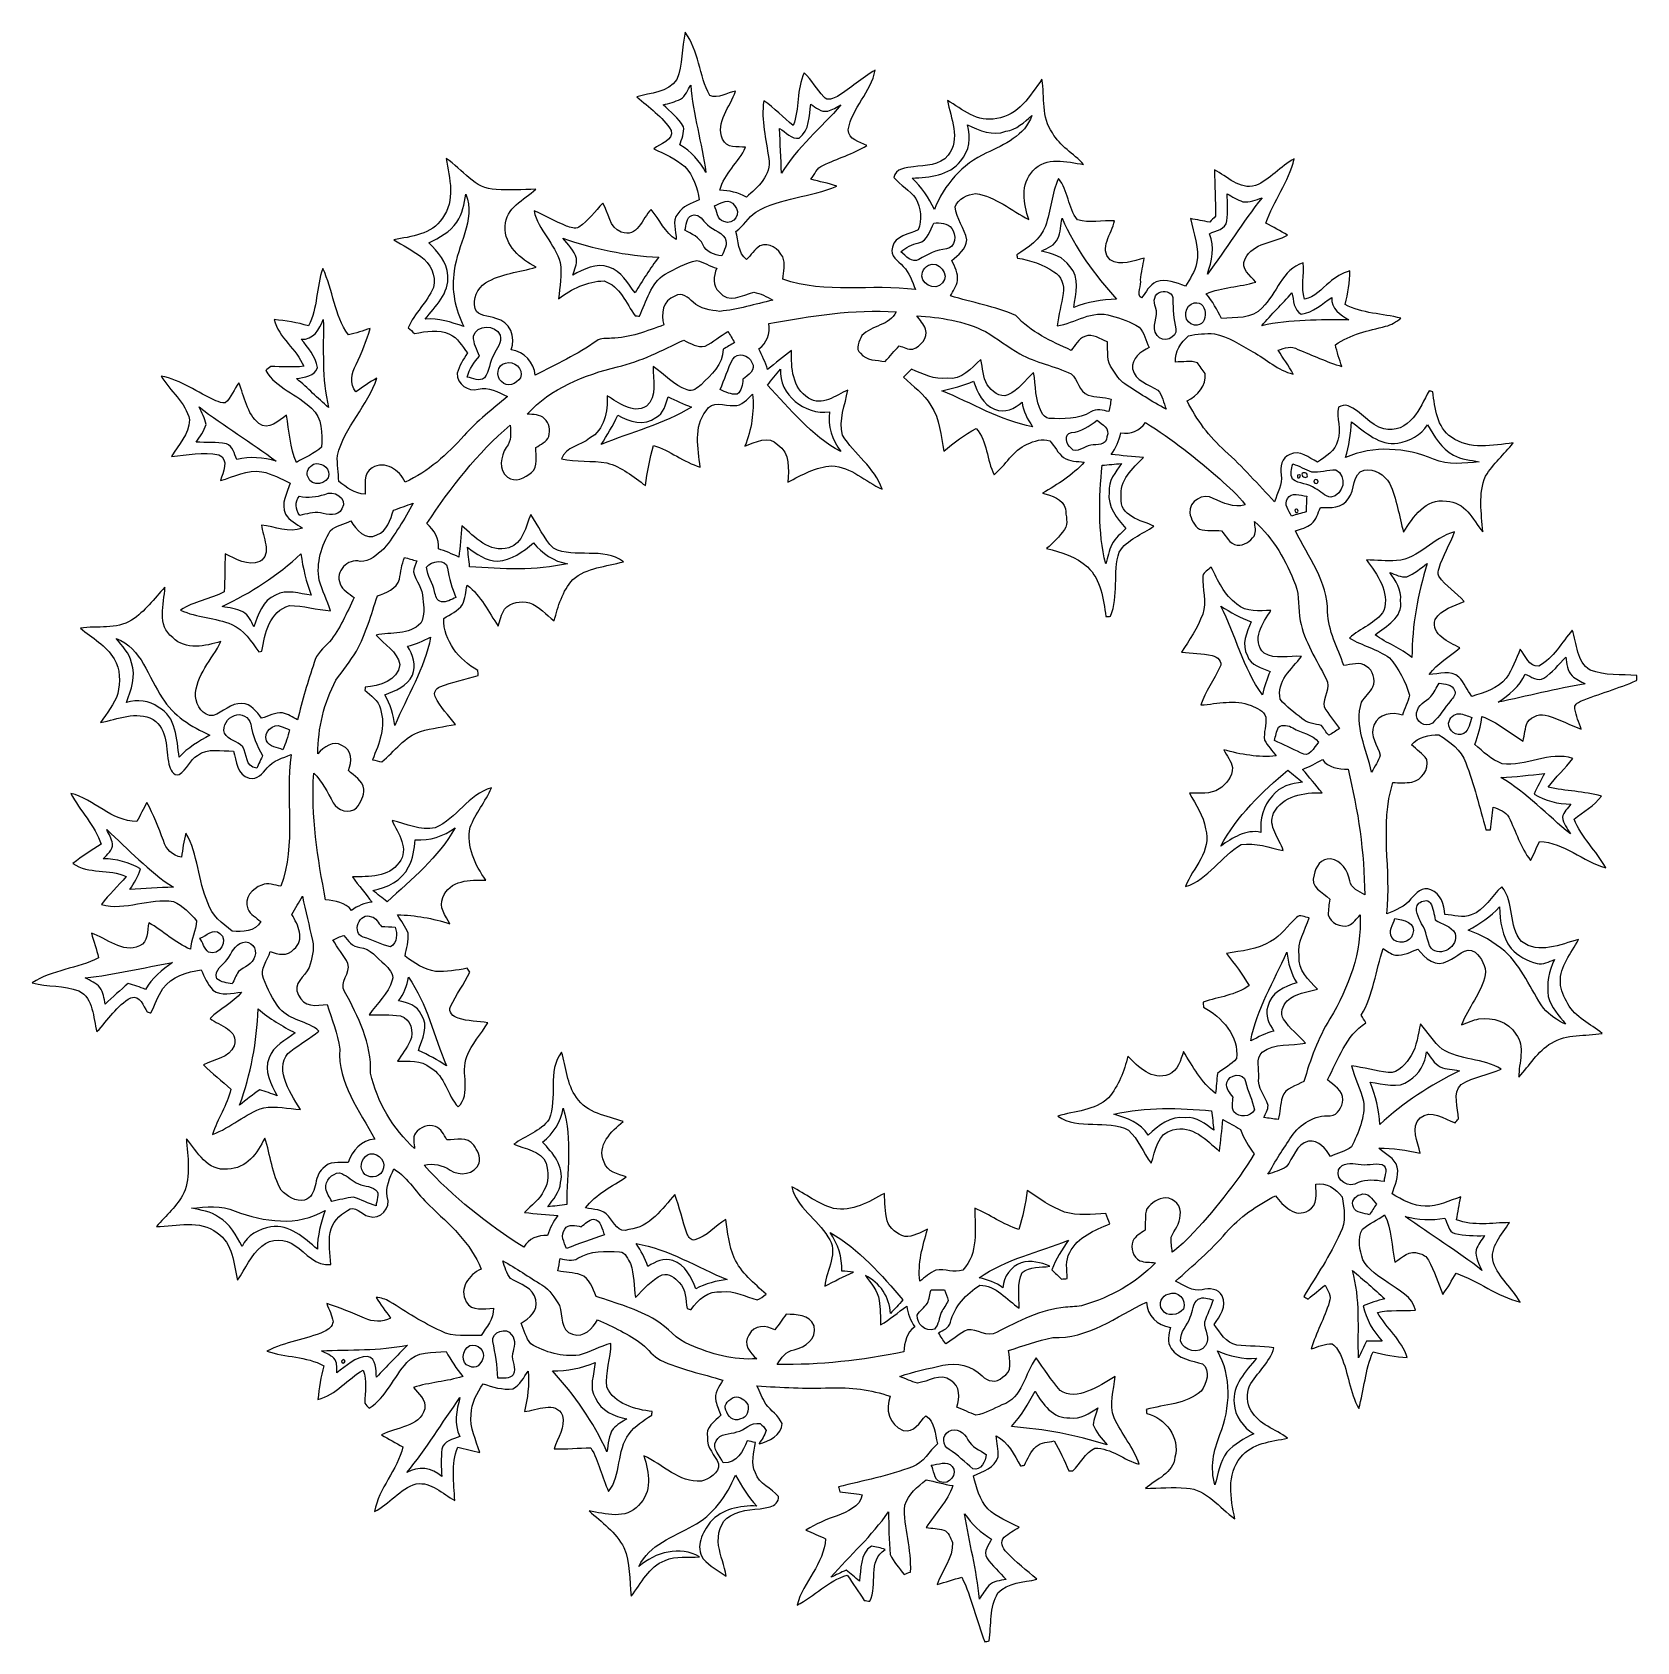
# Model space of a CAD drawing. Header units: centimetres. Extents: x -16 to 15.9, y -16 to 16.
import ezdxf

# ---------------------------------------------------------------- set-up
doc = ezdxf.new("R2010")
doc.units = ezdxf.units.CM
doc.header["$MEASUREMENT"] = 0
doc.layers.add('Camada 1', color=7, linetype='Continuous')

msp = doc.modelspace()

# ---------------------------------------------------------------- linework, layer by layer
at = {"layer": 'Camada 1', "color": 142}
for points, knots in [([(-2.99791, 15.99353), (-2.72662, 15.62382), (-2.7245, 15.13417), (-2.51037, 14.73729), (-2.51037, 14.73729), (-2.34033, 14.66638), (-2.16535, 14.79268), (-1.99778, 14.82337), (-1.99778, 14.82337), (-2.09515, 14.51786), (-2.40877, 14.20424), (-2.2546, 13.86805), (-2.2546, 13.86805), (-2.18158, 13.68319), (-1.9558, 13.72411), (-1.79776, 13.71036), (-1.79776, 13.71036), (-1.93746, 13.40697), (-2.22426, 13.18824), (-2.30893, 12.85663), (-2.30893, 12.85663), (-2.12478, 12.85416), (-1.94557, 12.80654), (-1.78259, 12.72117), (-1.78259, 12.72117), (-1.55469, 12.90849), (-1.28482, 13.15967), (-1.33879, 13.48811), (-1.33879, 13.48811), (-1.39418, 13.86452), (-1.49331, 14.24446), (-1.43828, 14.62828), (-1.43828, 14.62828), (-1.22273, 14.49176), (-1.05304, 14.29667), (-0.85231, 14.14074), (-0.85231, 14.14074), (-0.72355, 14.47624), (-0.79481, 14.85829), (-0.63535, 15.18638), (-0.63535, 15.18638), (-0.48719, 15.0428), (-0.381, 14.86323), (-0.2473, 14.70695), (-0.2473, 14.70695), (-0.17745, 14.61876), (-0.05362, 14.68085), (0.02752, 14.7193), (0.02752, 14.7193), (0.28293, 14.88228), (0.51329, 15.08266), (0.77294, 15.24035), (0.77294, 15.24035), (0.6985, 14.80256), (0.30621, 14.49246), (0.23883, 14.05326), (0.23883, 14.05326), (0.23671, 13.85887), (0.47166, 13.81831), (0.60642, 13.74281), (0.60642, 13.74281), (0.33549, 13.57101), (0.02117, 13.49022), (-0.26388, 13.3477), (-0.26388, 13.3477), (-0.38806, 13.30466), (-0.42757, 13.16672), (-0.50165, 13.07253), (-0.50165, 13.07253), (-0.33126, 13.02491), (-0.15628, 12.99386), (0.0127, 12.93954), (0.0127, 12.93954), (-0.50271, 12.71164), (-1.10419, 12.71517), (-1.59632, 12.42236), (-1.59632, 12.42236), (-1.74625, 12.31441), (-1.83762, 12.14543), (-1.98931, 12.03854), (-1.98931, 12.03854), (-1.9431, 11.84275), (-1.95016, 11.61521), (-1.78082, 11.47762), (-1.78082, 11.47762), (-1.69192, 11.56688), (-1.62101, 11.678), (-1.51589, 11.75103), (-1.51589, 11.75103), (-1.32574, 11.82864), (-1.14759, 11.68788), (-1.06151, 11.5316), (-1.06151, 11.5316), (-1.00224, 11.39225), (-1.04563, 11.23668), (-1.05904, 11.09169), (-1.05904, 11.09169), (-0.21096, 10.78265), (0.70132, 11.0049), (1.57762, 10.88214), (1.57762, 10.88214), (1.50283, 11.04018), (1.45979, 11.22257), (1.32715, 11.34463), (1.32715, 11.34463), (1.23366, 11.45681), (1.05445, 11.54465), (1.11584, 11.72598), (1.11584, 11.72598), (1.16522, 11.95917), (1.45309, 11.97927), (1.62701, 12.06712), (1.62701, 12.06712), (1.70462, 12.26926), (1.6824, 12.50421), (1.58256, 12.69471), (1.58256, 12.69471), (1.46544, 12.86122), (1.26859, 12.94941), (1.14653, 13.11028), (1.14653, 13.11028), (1.16311, 13.28879), (1.40123, 13.30431), (1.53388, 13.31948), (1.53388, 13.31948), (1.76706, 13.3537), (2.05916, 13.34241), (2.22003, 13.54984), (2.22003, 13.54984), (2.47579, 13.86911), (2.27295, 14.28891), (2.20698, 14.63992), (2.20698, 14.63992), (2.50437, 14.45895), (2.80705, 14.19366), (3.18629, 14.2815), (3.18629, 14.2815), (3.6128, 14.33336), (3.85657, 14.73482), (4.08199, 15.05797), (4.08199, 15.05797), (4.15184, 14.70448), (4.06294, 14.30196), (4.29119, 13.99364), (4.29119, 13.99364), (4.44182, 13.73082), (4.71205, 13.58441), (4.91278, 13.36851), (4.91278, 13.36851), (4.57447, 13.41226), (4.16631, 13.54596), (3.90666, 13.23904), (3.90666, 13.23904), (3.65584, 12.97517), (3.71475, 12.58782), (3.82341, 12.27526), (3.82341, 12.27526), (3.47521, 12.45306), (3.16724, 12.73069), (2.76825, 12.78925), (2.76825, 12.78925), (2.60632, 12.77161), (2.42252, 12.68977), (2.36185, 12.52608), (2.36185, 12.52608), (2.38196, 12.29078), (2.5527, 12.10204), (2.5908, 11.87132), (2.5908, 11.87132), (2.58692, 11.68541), (2.41864, 11.56899), (2.29306, 11.45963), (2.29306, 11.45963), (2.35761, 11.33687), (2.42323, 11.20669), (2.40982, 11.06241), (2.40982, 11.06241), (2.38689, 10.95093), (2.31846, 10.85674), (2.26871, 10.75655), (2.26871, 10.75655), (2.70122, 10.6299), (3.15066, 10.54417), (3.56658, 10.37061), (3.56658, 10.37061), (3.85939, 10.03759), (4.26967, 9.85802), (4.66407, 9.67634), (4.66407, 9.67634), (4.74169, 9.77865), (4.80977, 9.90459), (4.93607, 9.95362), (4.93607, 9.95362), (5.10187, 10.0136), (5.24051, 9.90071), (5.38515, 9.84497), (5.38515, 9.84497), (5.40103, 9.66117), (5.35517, 9.45268), (5.48711, 9.29993), (5.48711, 9.29993), (5.55554, 9.19515), (5.62257, 9.08226), (5.72946, 9.01171), (5.72946, 9.01171), (5.99511, 8.8325), (6.26886, 8.66493), (6.54791, 8.50688), (6.54791, 8.50688), (6.50134, 8.63459), (6.47806, 8.78134), (6.38492, 8.88471), (6.38492, 8.88471), (6.20712, 9.00571), (5.93125, 9.06639), (5.88539, 9.30734), (5.88539, 9.30734), (5.85787, 9.51477), (6.04696, 9.65659), (6.21453, 9.73314), (6.21453, 9.73314), (6.14468, 9.86614), (6.11611, 10.0263), (6.01521, 10.14024), (6.01521, 10.14024), (5.84659, 10.24714), (5.65256, 10.31099), (5.461, 10.36355), (5.461, 10.36355), (5.08459, 10.49267), (4.74486, 10.2168), (4.38362, 10.16282), (4.38362, 10.16282), (4.41889, 10.37907), (4.4704, 10.59251), (4.50568, 10.80876), (4.50568, 10.80876), (4.53778, 10.96962), (4.47005, 11.15448), (4.32047, 11.23456), (4.32047, 11.23456), (4.1088, 11.38908), (3.8548, 11.46598), (3.59974, 11.50867), (3.59974, 11.50867), (3.59551, 11.52454), (3.5874, 11.55594), (3.58316, 11.57182), (3.58316, 11.57182), (3.80718, 11.72069), (4.05836, 11.87556), (4.15502, 12.14191), (4.15502, 12.14191), (4.26191, 12.45023), (4.27355, 12.78784), (4.41149, 13.08629), (4.41149, 13.08629), (4.61257, 12.8584), (4.59317, 12.50209), (4.79284, 12.27102), (4.79284, 12.27102), (5.02497, 12.19376), (5.28496, 12.26044), (5.52768, 12.24562), (5.52768, 12.24562), (5.47088, 12.00009), (5.20982, 11.68788), (5.44089, 11.47339), (5.44089, 11.47339), (5.64797, 11.34498), (5.89986, 11.45399), (6.1147, 11.5062), (6.1147, 11.5062), (6.09141, 11.36333), (6.06002, 11.22186), (6.04167, 11.07828), (6.04167, 11.07828), (6.07519, 10.98409), (5.94748, 10.78265), (6.06002, 10.71704), (6.06002, 10.71704), (6.15386, 10.8264), (6.21453, 10.9788), (6.35529, 11.03665), (6.35529, 11.03665), (6.55496, 11.10227), (6.75076, 11.02007), (6.93385, 10.94811), (6.93385, 10.94811), (7.01569, 11.09416), (7.12152, 11.2335), (7.15574, 11.40072), (7.15574, 11.40072), (7.21713, 11.70517), (7.0926, 11.99868), (7.03368, 12.29289), (7.03368, 12.29289), (7.16104, 12.26749), (7.28698, 12.24421), (7.41539, 12.2234), (7.41539, 12.2234), (7.45278, 12.26256), (7.49088, 12.30136), (7.52898, 12.34017), (7.52898, 12.34017), (7.52757, 12.64779), (7.52016, 12.95541), (7.50782, 13.26303), (7.50782, 13.26303), (7.76287, 13.12968), (8.0077, 12.86051), (8.32203, 12.9473), (8.32203, 12.9473), (8.61483, 13.06654), (8.81697, 13.33147), (9.09391, 13.47929), (9.09391, 13.47929), (8.98878, 13.01891), (8.67657, 12.64673), (8.53087, 12.20258), (8.53087, 12.20258), (8.67304, 12.12074), (8.82262, 12.05054), (8.96197, 11.96234), (8.96197, 11.96234), (8.69209, 11.81241), (8.26594, 11.81453), (8.12059, 11.49385), (8.12059, 11.49385), (8.01652, 11.28854), (8.22431, 11.16612), (8.32944, 11.03101), (8.32944, 11.03101), (8.00629, 10.93611), (7.65951, 10.93399), (7.34766, 10.8017), (7.34766, 10.8017), (7.46584, 10.64824), (7.57096, 10.48491), (7.64963, 10.30781), (7.64963, 10.30781), (7.91916, 10.3318), (8.25888, 10.29335), (8.45502, 10.52371), (8.45502, 10.52371), (8.75242, 10.79818), (8.84449, 11.29489), (9.27347, 11.41166), (9.27347, 11.41166), (9.29464, 11.17388), (9.22443, 10.92729), (9.29569, 10.69587), (9.29569, 10.69587), (9.50524, 10.71598), (9.63224, 10.90824), (9.79205, 11.02219), (9.79205, 11.02219), (9.90459, 11.13508), (10.04887, 11.20458), (10.19704, 11.25714), (10.19704, 11.25714), (10.19845, 11.03136), (10.16212, 10.80735), (10.1025, 10.59004), (10.1025, 10.59004), (10.44399, 10.40095), (10.84157, 10.41224), (11.21022, 10.31381), (11.21022, 10.31381), (11.11956, 10.24361), (11.02007, 10.18222), (10.90789, 10.15506), (10.90789, 10.15506), (10.56534, 10.06863), (10.20304, 9.99702), (9.90988, 9.78817), (9.90988, 9.78817), (9.93987, 9.64071), (9.99278, 9.49925), (10.03864, 9.35602), (10.03864, 9.35602), (9.73808, 9.44492), (9.45515, 9.58109), (9.16376, 9.69398), (9.16376, 9.69398), (9.03922, 9.78041), (8.90164, 9.71585), (8.77605, 9.68269), (8.77605, 9.68269), (8.86813, 9.52041), (8.98701, 9.37436), (9.07062, 9.20715), (9.07062, 9.20715), (8.76829, 9.27559), (8.53899, 9.50454), (8.27193, 9.64706), (8.27193, 9.64706), (8.0264, 9.78253), (7.78651, 9.95045), (7.50782, 10.00584), (7.50782, 10.00584), (7.33672, 10.01607), (7.16104, 10.00337), (6.99417, 9.96527), (6.99417, 9.96527), (6.84812, 9.83227), (6.72006, 9.65306), (6.73664, 9.44527), (6.73664, 9.44527), (6.88093, 9.44245), (7.03192, 9.47773), (7.17197, 9.43116), (7.17197, 9.43116), (7.20972, 9.37824), (7.28486, 9.27206), (7.32226, 9.21879), (7.32226, 9.21879), (7.36565, 8.96867), (7.16562, 8.77887), (6.96701, 8.67198), (6.96701, 8.67198), (7.15645, 8.30051), (7.40234, 7.95796), (7.71772, 7.68244), (7.71772, 7.68244), (8.07085, 7.36988), (8.37636, 7.01005), (8.70409, 6.67173), (8.70409, 6.67173), (8.75594, 6.84565), (8.86813, 7.01463), (8.83144, 7.20372), (8.83144, 7.20372), (8.80322, 7.35789), (8.84308, 7.54874), (9.00501, 7.61118), (9.00501, 7.61118), (9.21032, 7.70396), (9.38565, 7.54733), (9.55216, 7.45702), (9.55216, 7.45702), (9.71867, 7.56708), (9.90882, 7.67997), (9.96033, 7.89058), (9.96033, 7.89058), (10.03935, 8.10507), (9.92011, 8.33226), (9.97232, 8.54639), (9.97232, 8.54639), (10.02947, 8.57956), (10.09967, 8.60319), (10.16494, 8.57709), (10.16494, 8.57709), (10.42635, 8.46914), (10.59145, 8.19044), (10.87155, 8.11883), (10.87155, 8.11883), (11.09063, 8.05533), (11.3157, 8.16857), (11.45328, 8.33614), (11.45328, 8.33614), (11.58699, 8.49771), (11.67201, 8.69139), (11.77149, 8.87412), (11.77149, 8.87412), (11.78913, 8.86919), (11.82405, 8.85896), (11.84169, 8.85366), (11.84169, 8.85366), (11.89179, 8.53122), (11.91824, 8.14881), (12.2174, 7.9502), (12.2174, 7.9502), (12.56877, 7.69691), (13.03831, 7.78969), (13.43872, 7.83766), (13.43872, 7.83766), (13.26127, 7.61506), (13.0429, 7.4235), (12.89332, 7.17973), (12.89332, 7.17973), (12.73739, 6.83119), (12.81642, 6.44278), (12.83441, 6.07624), (12.83441, 6.07624), (12.63262, 6.31896), (12.48974, 6.67844), (12.11404, 6.68055), (12.11404, 6.68055), (11.69952, 6.74899), (11.45646, 6.36976), (11.26314, 6.06601), (11.26314, 6.06601), (11.17671, 6.39092), (11.1252, 6.72924), (10.98762, 7.03756), (10.98762, 7.03756), (10.88637, 7.19914), (10.6807, 7.33954), (10.48279, 7.29933), (10.48279, 7.29933), (10.22491, 7.23406), (10.32122, 6.8961), (10.16529, 6.731), (10.16529, 6.731), (10.04782, 6.53239), (9.81075, 6.55673), (9.61319, 6.55567), (9.61319, 6.55567), (9.56416, 6.44419), (9.53135, 6.31225), (9.43363, 6.23006), (9.43363, 6.23006), (9.34226, 6.15668), (9.22514, 6.12951), (9.11684, 6.09282), (9.11684, 6.09282), (9.36343, 5.57777), (9.76595, 5.08035), (9.75501, 4.4831), (9.75501, 4.4831), (9.76595, 4.10598), (9.95539, 3.77049), (10.07674, 3.42194), (10.07674, 3.42194), (10.22526, 3.435), (10.39707, 3.50591), (10.52618, 3.40184), (10.52618, 3.40184), (10.65953, 3.31964), (10.7128, 3.14043), (10.65495, 2.99579), (10.65495, 2.99579), (10.59674, 2.88396), (10.49796, 2.79964), (10.43023, 2.69452), (10.43023, 2.69452), (10.2743, 2.22215), (10.53606, 1.75789), (10.62814, 1.30104), (10.62814, 1.30104), (10.6874, 1.41288), (10.76784, 1.518), (10.79888, 1.64218), (10.79888, 1.64218), (10.75196, 1.83691), (10.58192, 2.02389), (10.67541, 2.23485), (10.67541, 2.23485), (10.77031, 2.46239), (11.03418, 2.50472), (11.24232, 2.43134), (11.24232, 2.43134), (11.2776, 2.56858), (11.35239, 2.69311), (11.38379, 2.83034), (11.38379, 2.83034), (11.30265, 3.10056), (11.16894, 3.36162), (10.98197, 3.57329), (10.98197, 3.57329), (10.74138, 3.74615), (10.4454, 3.81176), (10.1921, 3.96205), (10.1921, 3.96205), (10.39707, 4.1656), (10.72233, 4.25415), (10.87261, 4.50921), (10.87261, 4.50921), (10.98903, 4.88632), (10.73961, 5.22993), (10.52759, 5.51568), (10.52759, 5.51568), (10.72691, 5.50616), (10.92588, 5.49557), (11.12626, 5.50192), (11.12626, 5.50192), (11.57958, 5.53156), (11.84734, 5.97182), (12.27561, 6.07095), (12.27561, 6.07095), (12.1853, 5.82542), (12.04489, 5.6007), (11.96728, 5.34952), (11.96728, 5.34952), (11.95599, 5.29943), (11.93412, 5.23981), (11.96516, 5.19254), (11.96516, 5.19254), (12.10239, 4.9971), (12.31053, 4.87045), (12.46787, 4.69336), (12.46787, 4.69336), (12.26573, 4.59528), (12.01208, 4.54343), (11.89143, 4.33458), (11.89143, 4.33458), (11.7983, 4.02414), (12.16872, 3.88973), (12.38321, 3.76978), (12.38321, 3.76978), (12.17718, 3.59798), (11.93377, 3.46287), (11.7729, 3.24379), (11.7729, 3.24379), (11.96622, 3.2445), (12.2047, 3.34433), (12.36204, 3.19123), (12.36204, 3.19123), (12.46011, 3.07305), (12.53384, 2.93476), (12.61745, 2.80494), (12.61745, 2.80494), (12.86228, 2.88749), (13.13603, 2.95522), (13.30254, 3.169), (13.30254, 3.169), (13.42496, 3.34469), (13.49551, 3.54824), (13.58159, 3.74227), (13.58159, 3.74227), (13.68284, 3.61879), (13.75163, 3.38843), (13.94672, 3.40924), (13.94672, 3.40924), (14.24058, 3.56588), (14.40427, 3.87667), (14.61311, 4.12397), (14.61311, 4.12397), (14.71577, 3.85727), (14.68967, 3.49074), (14.96907, 3.32952), (14.96907, 3.32952), (15.25905, 3.20922), (15.58784, 3.24838), (15.89405, 3.2198), (15.89405, 3.2198), (15.89334, 3.19546), (15.89158, 3.14643), (15.89087, 3.12173), (15.89087, 3.12173), (15.52751, 2.96545), (15.14581, 2.85856), (14.77892, 2.71251), (14.77892, 2.71251), (14.72212, 2.68252), (14.64345, 2.63525), (14.66603, 2.5594), (14.66603, 2.5594), (14.68473, 2.41864), (14.74858, 2.28953), (14.79127, 2.15477), (14.79127, 2.15477), (14.56725, 2.23414), (14.35911, 2.35232), (14.13192, 2.42217), (14.13192, 2.42217), (13.98729, 2.47544), (13.81619, 2.41582), (13.72341, 2.29658), (13.72341, 2.29658), (13.67084, 2.1784), (13.66767, 2.04505), (13.63768, 1.92017), (13.63768, 1.92017), (13.36569, 2.08456), (13.12369, 2.30082), (12.81853, 2.40524), (12.81853, 2.40524), (12.79666, 2.2158), (12.74657, 2.03165), (12.67883, 1.8542), (12.67883, 1.8542), (12.84217, 1.70568), (13.00903, 1.55116), (13.21894, 1.47038), (13.21894, 1.47038), (13.69413, 1.40758), (14.1545, 1.72508), (14.62511, 1.57621), (14.62511, 1.57621), (14.47588, 1.37231), (14.27974, 1.20791), (14.13369, 1.00154), (14.13369, 1.00154), (14.48364, 0.92886), (14.84524, 0.92181), (15.19132, 0.8255), (15.19132, 0.8255), (15.04879, 0.63253), (14.83607, 0.51118), (14.64839, 0.36689), (14.64839, 0.36689), (14.79374, 0.00811), (15.09148, -0.25823), (15.27704, -0.59408), (15.27704, -0.59408), (14.81631, -0.47378), (14.45577, -0.09102), (13.96118, -0.07479), (13.96118, -0.07479), (13.90332, -0.19967), (13.85217, -0.32808), (13.78585, -0.44909), (13.78585, -0.44909), (13.57983, -0.1972), (13.49975, 0.12312), (13.35052, 0.4064), (13.35052, 0.4064), (13.29161, 0.52352), (13.15826, 0.56444), (13.04537, 0.60889), (13.04537, 0.60889), (13.02597, 0.45967), (13.00833, 0.31009), (12.99281, 0.16016), (12.99281, 0.16016), (12.96917, 0.15981), (12.92225, 0.15981), (12.89861, 0.15946), (12.89861, 0.15946), (12.77408, 0.60537), (12.66472, 1.05798), (12.49786, 1.49013), (12.49786, 1.49013), (12.40755, 1.74131), (12.18353, 1.90394), (11.96693, 2.04117), (11.96693, 2.04117), (11.76937, 2.04752), (11.55418, 2.00307), (11.42224, 1.84468), (11.42224, 1.84468), (11.52137, 1.74907), (11.64272, 1.67181), (11.72281, 1.55681), (11.72281, 1.55681), (11.77466, 1.35396), (11.62156, 1.15147), (11.42965, 1.10419), (11.42965, 1.10419), (11.30335, 1.08691), (11.17812, 1.08867), (11.05182, 1.09643), (11.05182, 1.09643), (10.78653, 0.24906), (11.02748, -0.64523), (10.93117, -1.5113), (10.93117, -1.5113), (11.10262, -1.43475), (11.29383, -1.37442), (11.40989, -1.21532), (11.40989, -1.21532), (11.50444, -1.10808), (11.64449, -0.95497), (11.80218, -1.03576), (11.80218, -1.03576), (12.00714, -1.10631), (12.0717, -1.33174), (12.08264, -1.52647), (12.08264, -1.52647), (12.25479, -1.53388), (12.44036, -1.60196), (12.60828, -1.53317), (12.60828, -1.53317), (12.87815, -1.43228), (13.00692, -1.15711), (13.21223, -0.97437), (13.21223, -0.97437), (13.4807, -1.28482), (13.32724, -1.75542), (13.60664, -2.05669), (13.60664, -2.05669), (13.94672, -2.32586), (14.37569, -2.11314), (14.73729, -2.02318), (14.73729, -2.02318), (14.59301, -2.29517), (14.3577, -2.54741), (14.37746, -2.87514), (14.37746, -2.87514), (14.38204, -3.02578), (14.45154, -3.16512), (14.52421, -3.29424), (14.52421, -3.29424), (14.66956, -3.56941), (14.97612, -3.69323), (15.20578, -3.88479), (15.20578, -3.88479), (14.86923, -3.94159), (14.50199, -3.89043), (14.20001, -4.07564), (14.20001, -4.07564), (13.9259, -4.23968), (13.76398, -4.52085), (13.55372, -4.75086), (13.55372, -4.75086), (13.5449, -4.46934), (13.68919, -4.14161), (13.49199, -3.89925), (13.49199, -3.89925), (13.35052, -3.64737), (13.0302, -3.56023), (12.75997, -3.59481), (12.75997, -3.59481), (12.63897, -3.6195), (12.52784, -3.67453), (12.41284, -3.71651), (12.41284, -3.71651), (12.54266, -3.37185), (12.80901, -3.08892), (12.8845, -2.72274), (12.8845, -2.72274), (12.91061, -2.55235), (12.8076, -2.37984), (12.68518, -2.27224), (12.68518, -2.27224), (12.4908, -2.13713), (12.32253, -2.38725), (12.14826, -2.44228), (12.14826, -2.44228), (11.90413, -2.59856), (11.68717, -2.39078), (11.54994, -2.21156), (11.54994, -2.21156), (11.40495, -2.26554), (11.26278, -2.34491), (11.10297, -2.33292), (11.10297, -2.33292), (11.01266, -2.30717), (10.93646, -2.24931), (10.85674, -2.20204), (10.85674, -2.20204), (10.70963, -2.6416), (10.66518, -3.1175), (10.42494, -3.52284), (10.42494, -3.52284), (10.45457, -3.57399), (10.48561, -3.62444), (10.51701, -3.67524), (10.51701, -3.67524), (10.11061, -3.92536), (9.97126, -4.40796), (9.75113, -4.80554), (9.75113, -4.80554), (9.8739, -4.91772), (10.06475, -5.01297), (10.0584, -5.20312), (10.0584, -5.20312), (10.0457, -5.34035), (9.9635, -5.50898), (9.80934, -5.52097), (9.80934, -5.52097), (9.49784, -5.50122), (9.20856, -5.68149), (9.03922, -5.93408), (9.03922, -5.93408), (8.87412, -6.17679), (8.71432, -6.42408), (8.57215, -6.68091), (8.57215, -6.68091), (8.6935, -6.63681), (8.82368, -6.60682), (8.93163, -6.53274), (8.93163, -6.53274), (9.07979, -6.36693), (9.12954, -6.07413), (9.37754, -6.0265), (9.37754, -6.0265), (9.57792, -5.99934), (9.72467, -6.16867), (9.81181, -6.32707), (9.81181, -6.32707), (9.94939, -6.26286), (10.10673, -6.23111), (10.22738, -6.13622), (10.22738, -6.13622), (10.3692, -5.85823), (10.50537, -5.54743), (10.46903, -5.22781), (10.46903, -5.22781), (10.40518, -4.98863), (10.28982, -4.76603), (10.22914, -4.52579), (10.22914, -4.52579), (10.47397, -4.5653), (10.71386, -4.6295), (10.9601, -4.66337), (10.9601, -4.66337), (11.16683, -4.67536), (11.32029, -4.48451), (11.41307, -4.32223), (11.41307, -4.32223), (11.53266, -4.1342), (11.54501, -3.90701), (11.59827, -3.69605), (11.59827, -3.69605), (11.74468, -3.8608), (11.85933, -4.05624), (12.03219, -4.19664), (12.03219, -4.19664), (12.38603, -4.42313), (12.84393, -4.37409), (13.20236, -4.59246), (13.20236, -4.59246), (12.94553, -4.71276), (12.6492, -4.74133), (12.40861, -4.89585), (12.40861, -4.89585), (12.22446, -5.07506), (12.35392, -5.36011), (12.35357, -5.58236), (12.35357, -5.58236), (12.33064, -5.60846), (12.30806, -5.63457), (12.28584, -5.66103), (12.28584, -5.66103), (12.07735, -5.58447), (11.80077, -5.38092), (11.59475, -5.56225), (11.59475, -5.56225), (11.39437, -5.74322), (11.54571, -6.03991), (11.59192, -6.25934), (11.59192, -6.25934), (11.3224, -6.20713), (11.04971, -6.15738), (10.77454, -6.1655), (10.77454, -6.1655), (10.90224, -6.27944), (11.0931, -6.35811), (11.13755, -6.53944), (11.13755, -6.53944), (11.17741, -6.72465), (11.08957, -6.90069), (11.03489, -7.07214), (11.03489, -7.07214), (11.24091, -7.18432), (11.45011, -7.32155), (11.69564, -7.31308), (11.69564, -7.31308), (11.94576, -7.32896), (12.1666, -7.20125), (12.39837, -7.13211), (12.39837, -7.13211), (12.36909, -7.2831), (12.34122, -7.43338), (12.31688, -7.58543), (12.31688, -7.58543), (12.64991, -7.71666), (13.01891, -7.64646), (13.36569, -7.64046), (13.36569, -7.64046), (13.21647, -7.8867), (12.96388, -8.12094), (13.04607, -8.43774), (13.04607, -8.43774), (13.15614, -8.73619), (13.42531, -8.9408), (13.57559, -9.21773), (13.57559, -9.21773), (13.11981, -9.10343), (12.74727, -8.80039), (12.30806, -8.64623), (12.30806, -8.64623), (12.22057, -8.78805), (12.1412, -8.93516), (12.04066, -9.06815), (12.04066, -9.06815), (11.95035, -8.83849), (11.8805, -8.60002), (11.75702, -8.38518), (11.75702, -8.38518), (11.71963, -8.31568), (11.64978, -8.26841), (11.57393, -8.25182), (11.57393, -8.25182), (11.38061, -8.17069), (11.24162, -8.33826), (11.0931, -8.42327), (11.0931, -8.42327), (11.02572, -8.11001), (11.03454, -7.77875), (10.88707, -7.487), (10.88707, -7.487), (10.74349, -7.58649), (10.58651, -7.66551), (10.4461, -7.76817), (10.4461, -7.76817), (10.35156, -7.9562), (10.38578, -8.19009), (10.4581, -8.37988), (10.4581, -8.37988), (10.56146, -8.58661), (10.77242, -8.7055), (10.95516, -8.83532), (10.95516, -8.83532), (11.16083, -8.98772), (11.44764, -9.10202), (11.49844, -9.38213), (11.49844, -9.38213), (11.24832, -9.40117), (10.9922, -9.36378), (10.74667, -9.42552), (10.74667, -9.42552), (10.92588, -9.73702), (11.22398, -9.97056), (11.33616, -10.32228), (11.33616, -10.32228), (11.10721, -10.30182), (10.87967, -10.26724), (10.65777, -10.20657), (10.65777, -10.20657), (10.49726, -10.56358), (10.48773, -10.96186), (10.37272, -11.33263), (10.37272, -11.33263), (10.19351, -11.00808), (10.16952, -10.63166), (10.02383, -10.29476), (10.02383, -10.29476), (9.98679, -10.20022), (9.93422, -10.10567), (9.8485, -10.04817), (9.8485, -10.04817), (9.70209, -10.04006), (9.56698, -10.10955), (9.42869, -10.14624), (9.42869, -10.14624), (9.52641, -9.82909), (9.69222, -9.53735), (9.78923, -9.22091), (9.78923, -9.22091), (9.83721, -9.10026), (9.76242, -8.9849), (9.70703, -8.88224), (9.70703, -8.88224), (9.59238, -8.97255), (9.47949, -9.06498), (9.36731, -9.15811), (9.36731, -9.15811), (9.34614, -9.14576), (9.30416, -9.12036), (9.28335, -9.10802), (9.28335, -9.10802), (9.53029, -8.69315), (9.81216, -8.29557), (10.00407, -7.85072), (10.00407, -7.85072), (10.13037, -7.62847), (10.08592, -7.36459), (10.04323, -7.12717), (10.04323, -7.12717), (9.91729, -6.96877), (9.73102, -6.83507), (9.51936, -6.88058), (9.51936, -6.88058), (9.52112, -7.06508), (9.5758, -7.29544), (9.37507, -7.39881), (9.37507, -7.39881), (9.12213, -7.56426), (8.86707, -7.30179), (8.71961, -7.10812), (8.71961, -7.10812), (8.35413, -7.29686), (8.00876, -7.53039), (7.73747, -7.84296), (7.73747, -7.84296), (7.43761, -8.1975), (7.07778, -8.49207), (6.7377, -8.80604), (6.7377, -8.80604), (6.90527, -8.88189), (7.07037, -9.01629), (7.26581, -8.97572), (7.26581, -8.97572), (7.4041, -8.93727), (7.59001, -8.95103), (7.65916, -9.09743), (7.65916, -9.09743), (7.77381, -9.2964), (7.60518, -9.5056), (7.50323, -9.66717), (7.50323, -9.66717), (7.62423, -9.82592), (7.73606, -10.03229), (7.95091, -10.07322), (7.95091, -10.07322), (8.19538, -10.10461), (8.44515, -10.08803), (8.68997, -10.12437), (8.68997, -10.12437), (8.6106, -10.42494), (8.35131, -10.62179), (8.20279, -10.88319), (8.20279, -10.88319), (8.14776, -11.03736), (8.14246, -11.23456), (8.23701, -11.37673), (8.23701, -11.37673), (8.39717, -11.65154), (8.71537, -11.74327), (8.96197, -11.91789), (8.96197, -11.91789), (8.63494, -11.9948), (8.25465, -12.01103), (8.03169, -12.3003), (8.03169, -12.3003), (7.73994, -12.64038), (7.83237, -13.11981), (7.91386, -13.51915), (7.91386, -13.51915), (7.60342, -13.30748), (7.35894, -12.93566), (6.9536, -12.91237), (6.9536, -12.91237), (6.68161, -12.89121), (6.41032, -12.91167), (6.13869, -12.91802), (6.13869, -12.91802), (6.35106, -12.73104), (6.69572, -12.61992), (6.72465, -12.29536), (6.72465, -12.29536), (6.83366, -11.90801), (6.5345, -11.52031), (6.16373, -11.43106), (6.16373, -11.43106), (6.16197, -11.41095), (6.15844, -11.37038), (6.15668, -11.35027), (6.15668, -11.35027), (6.52286, -11.25079), (6.94584, -11.25079), (7.24464, -10.98444), (7.24464, -10.98444), (7.35824, -10.84227), (7.43444, -10.57522), (7.27498, -10.44434), (7.27498, -10.44434), (7.05661, -10.38154), (6.78709, -10.35015), (6.65268, -10.13883), (6.65268, -10.13883), (6.56167, -10.0143), (6.60118, -9.85732), (6.63399, -9.72044), (6.63399, -9.72044), (6.37787, -9.68587), (6.16656, -9.48584), (6.16056, -9.21773), (6.16056, -9.21773), (5.56401, -9.50277), (4.99498, -9.95892), (4.2986, -9.92258), (4.2986, -9.92258), (3.99874, -9.97938), (3.71334, -10.09015), (3.423, -10.18117), (3.423, -10.18117), (3.43923, -10.36391), (3.51931, -10.61332), (3.30024, -10.70786), (3.30024, -10.70786), (3.19193, -10.83733), (2.99649, -10.79359), (2.89736, -10.68317), (2.89736, -10.68317), (2.69875, -10.48702), (2.38901, -10.40483), (2.11878, -10.47432), (2.11878, -10.47432), (1.83197, -10.53783), (1.5434, -10.59815), (1.26541, -10.69411), (1.26541, -10.69411), (1.3783, -10.74526), (1.49225, -10.79324), (1.61184, -10.82816), (1.61184, -10.82816), (1.83056, -10.80347), (2.06728, -10.61261), (2.27577, -10.77666), (2.27577, -10.77666), (2.46556, -10.88002), (2.45251, -11.12449), (2.39783, -11.303), (2.39783, -11.303), (2.52271, -11.35697), (2.64336, -11.42189), (2.77424, -11.4614), (2.77424, -11.4614), (2.95875, -11.43811), (3.12385, -11.33581), (3.29142, -11.26172), (3.29142, -11.26172), (3.70558, -11.12202), (3.73944, -10.63731), (3.96946, -10.32757), (3.96946, -10.32757), (4.12538, -10.54382), (4.26826, -10.77031), (4.44359, -10.97245), (4.44359, -10.97245), (4.59775, -11.09063), (4.82247, -11.06241), (4.99039, -10.98726), (4.99039, -10.98726), (5.18901, -10.92271), (5.35905, -10.79959), (5.53791, -10.69552), (5.53791, -10.69552), (5.51497, -10.96998), (5.40491, -11.24867), (5.51956, -11.51855), (5.51956, -11.51855), (5.66632, -11.83534), (5.89986, -12.10698), (6.01768, -12.43859), (6.01768, -12.43859), (5.71324, -12.35851), (5.46312, -12.11474), (5.13609, -12.11933), (5.13609, -12.11933), (4.94242, -12.20576), (4.8454, -12.4266), (4.70076, -12.57265), (4.70076, -12.57265), (4.6803, -12.57229), (4.63903, -12.57124), (4.61821, -12.57088), (4.61821, -12.57088), (4.53002, -12.36662), (4.44218, -12.16272), (4.32647, -11.97257), (4.32647, -11.97257), (4.21076, -12.00679), (4.06894, -11.99974), (3.97193, -12.0844), (3.97193, -12.0844), (3.85974, -12.18424), (3.80083, -12.32676), (3.73662, -12.45905), (3.73662, -12.45905), (3.71722, -12.46223), (3.67877, -12.46858), (3.65972, -12.47175), (3.65972, -12.47175), (3.53201, -12.25162), (3.41877, -11.99339), (3.17535, -11.87697), (3.17535, -11.87697), (3.19229, -12.0142), (3.22157, -12.15037), (3.21874, -12.28972), (3.21874, -12.28972), (3.1436, -12.50844), (2.91712, -12.58006), (2.72803, -12.66896), (2.72803, -12.66896), (2.77636, -12.9032), (2.8515, -13.1378), (3.00849, -13.32512), (3.00849, -13.32512), (3.19017, -13.48634), (3.4163, -13.57877), (3.62938, -13.68954), (3.62938, -13.68954), (3.53025, -13.75269), (3.42441, -13.80737), (3.33587, -13.88569), (3.33587, -13.88569), (3.2445, -13.964), (3.30729, -14.11711), (3.38243, -14.18661), (3.38243, -14.18661), (3.56553, -14.38169), (3.78143, -14.54326), (3.98074, -14.72212), (3.98074, -14.72212), (3.72075, -14.7888), (3.40466, -14.77927), (3.21204, -14.99482), (3.21204, -14.99482), (3.03812, -15.27598), (3.08434, -15.63194), (3.03601, -15.94556), (3.03601, -15.94556), (3.01449, -15.95014), (2.97215, -15.95931), (2.95063, -15.9639), (2.95063, -15.9639), (2.77883, -15.54268), (2.69628, -15.08901), (2.49308, -14.68049), (2.49308, -14.68049), (2.32904, -14.72389), (2.16817, -14.77645), (2.00695, -14.82796), (2.00695, -14.82796), (2.0955, -14.54362), (2.32657, -14.3062), (2.30752, -13.99222), (2.30752, -13.99222), (2.26977, -13.90227), (2.23767, -13.7795), (2.13431, -13.74634), (2.13431, -13.74634), (2.02248, -13.71177), (1.90394, -13.71318), (1.78929, -13.69554), (1.78929, -13.69554), (1.95968, -13.41296), (2.21086, -13.18119), (2.3181, -12.86157), (2.3181, -12.86157), (2.13783, -12.83935), (1.96638, -12.77832), (1.78858, -12.74692), (1.78858, -12.74692), (1.61219, -12.87921), (1.43686, -13.03867), (1.36172, -13.25245), (1.36172, -13.25245), (1.33138, -13.69942), (1.50812, -14.13051), (1.47496, -14.57889), (1.47496, -14.57889), (1.43263, -14.59442), (1.39065, -14.61029), (1.34902, -14.62687), (1.34902, -14.62687), (1.24919, -14.50058), (1.14194, -14.37711), (1.07174, -14.23141), (1.07174, -14.23141), (1.04493, -13.95024), (1.04669, -13.66591), (1.03611, -13.38404), (1.03611, -13.38404), (0.71332, -13.86452), (0.26987, -14.24376), (-0.10407, -14.68155), (-0.10407, -14.68155), (-0.00388, -14.63499), (0.09596, -14.58807), (0.1965, -14.54291), (0.1965, -14.54291), (0.28504, -14.61382), (0.37289, -14.68508), (0.46002, -14.75846), (0.46002, -14.75846), (0.50024, -14.53162), (0.46673, -14.20636), (0.69815, -14.06525), (0.69815, -14.06525), (0.79022, -14.07442), (0.88406, -14.10229), (0.97261, -14.13192), (0.97261, -14.13192), (0.61666, -14.34747), (0.83044, -14.83007), (0.66569, -15.15886), (0.66569, -15.15886), (0.63817, -15.15463), (0.58349, -15.14651), (0.55598, -15.14228), (0.55598, -15.14228), (0.44556, -14.9733), (0.33232, -14.80644), (0.21872, -14.64063), (0.21872, -14.64063), (-0.15981, -14.75105), (-0.43427, -15.05656), (-0.77576, -15.23929), (-0.77576, -15.23929), (-0.66005, -14.76657), (-0.23354, -14.42226), (-0.21378, -13.91708), (-0.21378, -13.91708), (-0.34043, -13.85605), (-0.47166, -13.80455), (-0.60008, -13.74704), (-0.60008, -13.74704), (-0.40464, -13.62886), (-0.19861, -13.53079), (0.01834, -13.45953), (0.01834, -13.45953), (0.22049, -13.37839), (0.47131, -13.2902), (0.51259, -13.04431), (0.51259, -13.04431), (0.36583, -13.02103), (0.21907, -13.00339), (0.07232, -12.98363), (0.07232, -12.98363), (0.06562, -12.95964), (0.05256, -12.91202), (0.04621, -12.88803), (0.04621, -12.88803), (0.53799, -12.76491), (1.03999, -12.67072), (1.51412, -12.48727), (1.51412, -12.48727), (1.73673, -12.40931), (1.84397, -12.18212), (2.00978, -12.03078), (2.00978, -12.03078), (1.95651, -11.83534), (1.9685, -11.59792), (1.77729, -11.4748), (1.77729, -11.4748), (1.64818, -11.60286), (1.55187, -11.82864), (1.32715, -11.76549), (1.32715, -11.76549), (1.04916, -11.65825), (0.97049, -11.34145), (1.07174, -11.08816), (1.07174, -11.08816), (0.68792, -10.95869), (0.28152, -10.90471), (-0.12312, -10.92129), (-0.12312, -10.92129), (-0.60678, -10.93858), (-1.09008, -10.9153), (-1.57233, -10.88178), (-1.57233, -10.88178), (-1.51518, -11.00243), (-1.46826, -11.12979), (-1.397, -11.24409), (-1.397, -11.24409), (-1.29328, -11.37461), (-1.14794, -11.4741), (-1.07562, -11.62932), (-1.07562, -11.62932), (-1.07774, -11.86215), (-1.33597, -11.9821), (-1.53247, -12.03396), (-1.53247, -12.03396), (-1.48167, -11.94717), (-1.41676, -11.86568), (-1.3903, -11.76726), (-1.3903, -11.76726), (-1.41887, -11.71257), (-1.46191, -11.66636), (-1.51236, -11.63144), (-1.51236, -11.63144), (-1.69757, -11.59439), (-1.81046, -11.76549), (-1.97591, -11.79759), (-1.97591, -11.79759), (-2.10961, -11.84275), (-2.31069, -11.82335), (-2.38513, -11.97434), (-2.38513, -11.97434), (-2.47756, -12.13132), (-2.29835, -12.27596), (-2.24261, -12.41002), (-2.24261, -12.41002), (-1.97026, -12.42236), (-1.85138, -12.18177), (-1.76812, -11.97081), (-1.76812, -11.97081), (-1.71379, -11.9821), (-1.65911, -11.99374), (-1.60443, -12.00609), (-1.60443, -12.00609), (-1.63124, -12.2047), (-1.69757, -12.42095), (-1.60479, -12.61216), (-1.60479, -12.61216), (-1.52576, -12.83159), (-1.2887, -12.91167), (-1.14547, -13.07853), (-1.14547, -13.07853), (-1.13665, -13.17837), (-1.22132, -13.26197), (-1.31233, -13.28561), (-1.31233, -13.28561), (-1.57233, -13.35229), (-1.86055, -13.31489), (-2.09656, -13.46235), (-2.09656, -13.46235), (-2.30999, -13.56678), (-2.36185, -13.83736), (-2.33433, -14.05184), (-2.33433, -14.05184), (-2.29553, -14.25681), (-2.22568, -14.45577), (-2.18369, -14.66074), (-2.18369, -14.66074), (-2.3428, -14.55632), (-2.51143, -14.45895), (-2.64054, -14.31713), (-2.64054, -14.31713), (-2.80458, -14.07054), (-2.65007, -13.79255), (-2.50084, -13.58582), (-2.50084, -13.58582), (-2.27189, -13.33041), (-1.90712, -13.25351), (-1.57692, -13.26797), (-1.57692, -13.26797), (-1.74978, -13.08523), (-1.87889, -12.87004), (-2.00131, -12.65237), (-2.00131, -12.65237), (-2.16817, -13.06301), (-2.44404, -13.45318), (-2.84551, -13.66097), (-2.84551, -13.66097), (-3.2318, -13.88674), (-3.7144, -14.02927), (-3.91619, -14.46883), (-3.91619, -14.46883), (-3.59516, -14.18484), (-3.09774, -14.05326), (-2.7111, -14.27692), (-2.7111, -14.27692), (-2.9397, -14.29632), (-3.18276, -14.25222), (-3.39725, -14.34818), (-3.39725, -14.34818), (-3.72357, -14.46953), (-3.86468, -14.80361), (-4.07106, -15.05656), (-4.07106, -15.05656), (-4.1088, -14.73376), (-4.08411, -14.39651), (-4.21287, -14.09171), (-4.21287, -14.09171), (-4.3755, -13.79185), (-4.65314, -13.58477), (-4.90538, -13.3664), (-4.90538, -13.3664), (-4.58188, -13.4179), (-4.17901, -13.54702), (-3.92359, -13.25668), (-3.92359, -13.25668), (-3.64808, -13.0048), (-3.71228, -12.59346), (-3.81988, -12.27455), (-3.81988, -12.27455), (-3.43958, -12.43718), (-3.12067, -12.81183), (-2.67582, -12.77197), (-2.67582, -12.77197), (-2.52024, -12.72716), (-2.31599, -12.61816), (-2.33504, -12.43118), (-2.33504, -12.43118), (-2.40418, -12.25338), (-2.57528, -12.11474), (-2.55693, -11.9059), (-2.55693, -11.9059), (-2.60526, -11.70093), (-2.40771, -11.59404), (-2.29306, -11.46528), (-2.29306, -11.46528), (-2.32657, -11.3732), (-2.3622, -11.28148), (-2.3876, -11.18799), (-2.3876, -11.18799), (-2.43805, -11.02642), (-2.32551, -10.89625), (-2.2479, -10.77066), (-2.2479, -10.77066), (-2.66241, -10.64013), (-3.09492, -10.55758), (-3.48933, -10.3699), (-3.48933, -10.3699), (-3.63749, -10.30182), (-3.72322, -10.15612), (-3.8481, -10.05805), (-3.8481, -10.05805), (-4.11762, -9.85097), (-4.42983, -9.71374), (-4.73569, -9.57157), (-4.73569, -9.57157), (-4.84329, -9.74161), (-4.99851, -9.93316), (-5.23416, -9.85591), (-5.23416, -9.85591), (-5.48464, -9.78782), (-5.42608, -9.48478), (-5.49381, -9.28934), (-5.49381, -9.28934), (-5.58729, -9.13694), (-5.68008, -8.96867), (-5.84235, -8.87942), (-5.84235, -8.87942), (-6.10341, -8.72173), (-6.35247, -8.54428), (-6.62093, -8.39964), (-6.62093, -8.39964), (-6.57719, -8.51923), (-6.54932, -8.65258), (-6.46359, -8.75101), (-6.46359, -8.75101), (-6.28509, -8.86354), (-6.00357, -8.92916), (-5.9623, -9.17646), (-5.9623, -9.17646), (-5.91326, -9.38424), (-6.09141, -9.54687), (-6.25687, -9.63542), (-6.25687, -9.63542), (-6.19196, -9.77159), (-6.16268, -9.93105), (-6.06354, -10.04746), (-6.06354, -10.04746), (-5.77638, -10.21292), (-5.43913, -10.3191), (-5.10434, -10.26971), (-5.10434, -10.26971), (-4.88738, -10.21115), (-4.68806, -10.10109), (-4.47146, -10.039), (-4.47146, -10.039), (-4.46617, -10.33039), (-4.58893, -10.61649), (-4.55436, -10.90648), (-4.55436, -10.90648), (-4.40514, -11.24444), (-3.98604, -11.35204), (-3.65054, -11.39261), (-3.65054, -11.39261), (-3.65372, -11.4106), (-3.66007, -11.44693), (-3.66324, -11.46492), (-3.66324, -11.46492), (-3.82235, -11.57429), (-3.99627, -11.67412), (-4.10916, -11.8364), (-4.10916, -11.8364), (-4.36774, -12.16554), (-4.25591, -12.65696), (-4.51908, -12.97905), (-4.51908, -12.97905), (-4.65243, -12.69647), (-4.70711, -12.38215), (-4.8708, -12.11192), (-4.8708, -12.11192), (-5.11457, -12.11756), (-5.35764, -12.13732), (-5.60141, -12.13309), (-5.60141, -12.13309), (-5.5312, -11.91895), (-5.36998, -11.70093), (-5.43595, -11.46986), (-5.43595, -11.46986), (-5.56048, -11.16753), (-5.94748, -11.37144), (-6.18737, -11.39366), (-6.18737, -11.39366), (-6.12563, -11.12979), (-6.09071, -10.86026), (-6.11293, -10.58827), (-6.11293, -10.58827), (-6.20183, -10.71457), (-6.27556, -10.86626), (-6.41914, -10.93964), (-6.41914, -10.93964), (-6.6234, -10.96751), (-6.82202, -10.90683), (-7.01146, -10.84016), (-7.01146, -10.84016), (-7.11906, -11.02783), (-7.25382, -11.2201), (-7.24535, -11.4487), (-7.24535, -11.4487), (-7.27957, -11.71646), (-7.14869, -11.95881), (-7.07637, -12.20787), (-7.07637, -12.20787), (-7.22066, -12.16977), (-7.366, -12.13167), (-7.5117, -12.10204), (-7.5117, -12.10204), (-7.6521, -12.43506), (-7.58719, -12.80866), (-7.57308, -13.15932), (-7.57308, -13.15932), (-7.81368, -13.02491), (-8.03663, -12.78149), (-8.33684, -12.82947), (-8.33684, -12.82947), (-8.66528, -12.92825), (-8.87201, -13.22352), (-9.16764, -13.3798), (-9.16764, -13.3798), (-9.07838, -12.91061), (-8.71008, -12.55677), (-8.60354, -12.09393), (-8.60354, -12.09393), (-8.7436, -12.01385), (-8.88436, -11.93624), (-9.0237, -11.85545), (-9.0237, -11.85545), (-8.74289, -11.69247), (-8.26946, -11.71399), (-8.16751, -11.33687), (-8.16751, -11.33687), (-8.13541, -11.1506), (-8.2931, -11.03842), (-8.3947, -10.91389), (-8.3947, -10.91389), (-8.07544, -10.81123), (-7.73501, -10.79994), (-7.41539, -10.69622), (-7.41539, -10.69622), (-7.53851, -10.53888), (-7.64787, -10.37202), (-7.74559, -10.1981), (-7.74559, -10.1981), (-8.00559, -10.23232), (-8.33896, -10.18611), (-8.52346, -10.42), (-8.52346, -10.42), (-8.78311, -10.71351), (-8.9341, -11.1065), (-9.27276, -11.3284), (-9.27276, -11.3284), (-9.30099, -11.29312), (-9.32886, -11.25855), (-9.35708, -11.22398), (-9.35708, -11.22398), (-9.35567, -11.00596), (-9.31474, -10.78018), (-9.38918, -10.56957), (-9.38918, -10.56957), (-9.70421, -10.74067), (-9.92717, -11.0617), (-10.28771, -11.1506), (-10.28771, -11.1506), (-10.26513, -10.92588), (-10.23126, -10.70187), (-10.17235, -10.48385), (-10.17235, -10.48385), (-10.52124, -10.29194), (-10.93153, -10.31946), (-11.30124, -10.1921), (-11.30124, -10.1921), (-10.9414, -10.00901), (-10.53218, -9.96491), (-10.16423, -9.80405), (-10.16423, -9.80405), (-10.08204, -9.76806), (-9.99913, -9.70315), (-9.98961, -9.6079), (-9.98961, -9.6079), (-10.00513, -9.4809), (-10.07181, -9.36801), (-10.11343, -9.24948), (-10.11343, -9.24948), (-9.85767, -9.32956), (-9.60931, -9.43222), (-9.36378, -9.53946), (-9.36378, -9.53946), (-9.2008, -9.60896), (-9.00465, -9.63295), (-8.84696, -9.53699), (-8.84696, -9.53699), (-8.94398, -9.39976), (-9.04699, -9.26783), (-9.13483, -9.12495), (-9.13483, -9.12495), (-9.03923, -9.13624), (-8.94186, -9.15529), (-8.86143, -9.21103), (-8.86143, -9.21103), (-8.53405, -9.42058), (-8.20455, -9.62978), (-7.84966, -9.79099), (-7.84966, -9.79099), (-7.60377, -9.92681), (-7.31661, -9.86226), (-7.04921, -9.88377), (-7.04921, -9.88377), (-6.94584, -9.71515), (-6.79274, -9.55463), (-6.80579, -9.34226), (-6.80579, -9.34226), (-6.991, -9.34649), (-7.23406, -9.40964), (-7.34448, -9.2142), (-7.34448, -9.2142), (-7.49794, -8.94856), (-7.28909, -8.67339), (-7.05062, -8.56403), (-7.05062, -8.56403), (-7.24676, -8.04051), (-7.6835, -7.67468), (-8.07685, -7.30038), (-8.07685, -7.30038), (-8.32203, -7.07178), (-8.49101, -6.75287), (-8.78134, -6.57648), (-8.78134, -6.57648), (-8.86143, -6.74829), (-8.94715, -6.92997), (-8.91328, -7.1247), (-8.91328, -7.1247), (-8.83038, -7.34871), (-9.0491, -7.60166), (-9.28335, -7.51417), (-9.28335, -7.51417), (-9.42128, -7.48841), (-9.56134, -7.28169), (-9.70315, -7.39987), (-9.70315, -7.39987), (-9.86825, -7.49476), (-10.00936, -7.64505), (-10.04817, -7.83696), (-10.04817, -7.83696), (-10.08133, -8.04827), (-10.04217, -8.26029), (-10.03194, -8.47231), (-10.03194, -8.47231), (-10.32969, -8.51041), (-10.52442, -8.24724), (-10.74455, -8.09731), (-10.74455, -8.09731), (-10.92976, -7.95196), (-11.22363, -7.94844), (-11.40072, -8.1093), (-11.40072, -8.1093), (-11.6265, -8.28111), (-11.72351, -8.55909), (-11.88297, -8.78487), (-11.88297, -8.78487), (-11.96164, -8.4522), (-11.97398, -8.05215), (-12.29148, -7.84542), (-12.29148, -7.84542), (-12.63615, -7.56814), (-13.09194, -7.72089), (-13.49375, -7.72019), (-13.49375, -7.72019), (-13.30607, -7.50252), (-13.08312, -7.31061), (-12.94871, -7.05238), (-12.94871, -7.05238), (-12.81254, -6.70842), (-12.87216, -6.33377), (-12.90073, -5.97606), (-12.90073, -5.97606), (-12.68307, -6.23394), (-12.4841, -6.6294), (-12.08158, -6.57754), (-12.08158, -6.57754), (-11.71222, -6.57472), (-11.48609, -6.26145), (-11.34569, -5.9623), (-11.34569, -5.9623), (-11.22398, -6.30237), (-11.20775, -6.68232), (-11.01584, -6.99488), (-11.01584, -6.99488), (-10.9026, -7.11659), (-10.72762, -7.23406), (-10.55335, -7.19349), (-10.55335, -7.19349), (-10.27642, -7.11588), (-10.39389, -6.7243), (-10.19034, -6.56696), (-10.19034, -6.56696), (-10.06898, -6.41068), (-9.86014, -6.45724), (-9.68763, -6.44948), (-9.68763, -6.44948), (-9.61037, -6.20889), (-9.4234, -6.00569), (-9.16023, -5.98205), (-9.16023, -5.98205), (-9.46115, -5.42396), (-9.89753, -4.86551), (-9.85732, -4.19488), (-9.85732, -4.19488), (-9.89718, -3.88867), (-10.01395, -3.6008), (-10.10497, -3.30764), (-10.10497, -3.30764), (-10.31275, -3.34222), (-10.5851, -3.36268), (-10.67223, -3.12244), (-10.67223, -3.12244), (-10.80382, -2.89243), (-10.54911, -2.75766), (-10.46021, -2.57845), (-10.46021, -2.57845), (-10.41682, -2.40383), (-10.35226, -2.22109), (-10.39742, -2.04047), (-10.39742, -2.04047), (-10.46268, -1.74696), (-10.53394, -1.45521), (-10.59568, -1.16134), (-10.59568, -1.16134), (-10.67188, -1.27882), (-10.73714, -1.403), (-10.80558, -1.52576), (-10.80558, -1.52576), (-10.6867, -1.72544), (-10.53571, -2.03306), (-10.76784, -2.21474), (-10.76784, -2.21474), (-10.88743, -2.35797), (-11.08745, -2.32304), (-11.23774, -2.25919), (-11.23774, -2.25919), (-11.28042, -2.4317), (-11.45364, -2.60597), (-11.36826, -2.79294), (-11.36826, -2.79294), (-11.29136, -3.00743), (-11.1827, -3.21028), (-11.04794, -3.39408), (-11.04794, -3.39408), (-10.84263, -3.62797), (-10.49514, -3.63643), (-10.2683, -3.83752), (-10.2683, -3.83752), (-10.44822, -3.98004), (-10.64507, -4.09857), (-10.82851, -4.2358), (-10.82851, -4.2358), (-10.99679, -4.35328), (-11.01725, -4.59916), (-10.94987, -4.77838), (-10.94987, -4.77838), (-10.89448, -5.00697), (-10.74984, -5.19606), (-10.6366, -5.39785), (-10.6366, -5.39785), (-10.87826, -5.37774), (-11.12379, -5.3213), (-11.36509, -5.35905), (-11.36509, -5.35905), (-11.73339, -5.47758), (-12.0202, -5.7598), (-12.38356, -5.89033), (-12.38356, -5.89033), (-12.27949, -5.58377), (-12.09216, -5.31107), (-12.01596, -4.99392), (-12.01596, -4.99392), (-12.19376, -4.82882), (-12.39026, -4.68418), (-12.55854, -4.50921), (-12.55854, -4.50921), (-12.34899, -4.39808), (-12.05336, -4.37092), (-11.95246, -4.13138), (-11.95246, -4.13138), (-11.85192, -3.80824), (-12.23857, -3.73733), (-12.43118, -3.58669), (-12.43118, -3.58669), (-12.24174, -3.39372), (-11.97786, -3.28224), (-11.80641, -3.06705), (-11.80641, -3.06705), (-11.99268, -3.08575), (-12.20929, -3.15101), (-12.37262, -3.02401), (-12.37262, -3.02401), (-12.48163, -2.91218), (-12.53913, -2.76084), (-12.60793, -2.6229), (-12.60793, -2.6229), (-12.88979, -2.66241), (-13.19318, -2.75555), (-13.36851, -2.99614), (-13.36851, -2.99614), (-13.46341, -3.14784), (-13.53114, -3.3147), (-13.60311, -3.47804), (-13.60311, -3.47804), (-13.62216, -3.47345), (-13.66061, -3.46393), (-13.67966, -3.45934), (-13.67966, -3.45934), (-13.75339, -3.34151), (-13.82254, -3.12067), (-14.0014, -3.17641), (-14.0014, -3.17641), (-14.28926, -3.32669), (-14.45119, -3.6262), (-14.67591, -3.84986), (-14.67591, -3.84986), (-14.75846, -3.57611), (-14.73835, -3.18523), (-15.03398, -3.03953), (-15.03398, -3.03953), (-15.33066, -2.93264), (-15.65628, -2.95769), (-15.96143, -2.8829), (-15.96143, -2.8829), (-15.5642, -2.61938), (-15.06185, -2.60174), (-14.64345, -2.38266), (-14.64345, -2.38266), (-14.68438, -2.21721), (-14.7387, -2.05564), (-14.78598, -1.8923), (-14.78598, -1.8923), (-14.48153, -1.99037), (-14.16861, -2.30258), (-13.83277, -2.14912), (-13.83277, -2.14912), (-13.64756, -2.07645), (-13.68496, -1.84785), (-13.64544, -1.68804), (-13.64544, -1.68804), (-13.36146, -1.85067), (-13.1251, -2.08703), (-12.81924, -2.21474), (-12.81924, -2.21474), (-12.80795, -2.02071), (-12.71305, -1.84397), (-12.69824, -1.65206), (-12.69824, -1.65206), (-12.81959, -1.4926), (-12.97517, -1.35502), (-13.15544, -1.26612), (-13.15544, -1.26612), (-13.63663, -1.18639), (-14.11041, -1.45556), (-14.58842, -1.32856), (-14.58842, -1.32856), (-14.44343, -1.12501), (-14.25152, -0.96308), (-14.09629, -0.76835), (-14.09629, -0.76835), (-14.43002, -0.60678), (-14.84524, -0.73131), (-15.15251, -0.50941), (-15.15251, -0.50941), (-14.97365, -0.37112), (-14.78633, -0.24448), (-14.59089, -0.13053), (-14.59089, -0.13053), (-14.72001, 0.24694), (-15.00999, 0.53446), (-15.19626, 0.88089), (-15.19626, 0.88089), (-14.72812, 0.76588), (-14.38981, 0.32808), (-13.88463, 0.32138), (-13.88463, 0.32138), (-13.81584, 0.44732), (-13.75304, 0.57679), (-13.68284, 0.70168), (-13.68284, 0.70168), (-13.55513, 0.4572), (-13.44824, 0.20285), (-13.35758, -0.0575), (-13.35758, -0.0575), (-13.31031, -0.22825), (-13.17484, -0.35878), (-12.99704, -0.38453), (-12.99704, -0.38453), (-12.97517, -0.22437), (-12.95435, -0.06456), (-12.90849, 0.09066), (-12.90849, 0.09066), (-12.66472, -0.33126), (-12.67284, -0.84702), (-12.47316, -1.28905), (-12.47316, -1.28905), (-12.41072, -1.54481), (-12.18177, -1.69863), (-11.9888, -1.85385), (-11.9888, -1.85385), (-11.78772, -1.87748), (-11.53442, -1.86584), (-11.424, -1.66335), (-11.424, -1.66335), (-11.51537, -1.58644), (-11.6272, -1.52329), (-11.68365, -1.41393), (-11.68365, -1.41393), (-11.76479, -1.2005), (-11.59087, -1.00683), (-11.40389, -0.93909), (-11.40389, -0.93909), (-11.28007, -0.88688), (-11.14813, -0.9398), (-11.02431, -0.96414), (-11.02431, -0.96414), (-10.71527, -0.12418), (-10.94246, 0.78387), (-10.81934, 1.65171), (-10.81934, 1.65171), (-10.98762, 1.58291), (-11.182, 1.53741), (-11.297, 1.38501), (-11.297, 1.38501), (-11.39119, 1.28305), (-11.48891, 1.13877), (-11.65578, 1.18604), (-11.65578, 1.18604), (-11.89179, 1.23261), (-11.91154, 1.53176), (-11.96693, 1.7205), (-11.96693, 1.7205), (-12.20435, 1.71768), (-12.47281, 1.79105), (-12.67919, 1.63618), (-12.67919, 1.63618), (-12.83229, 1.54199), (-12.89085, 1.35008), (-13.04078, 1.25554), (-13.04078, 1.25554), (-13.16426, 1.21991), (-13.22529, 1.36313), (-13.24716, 1.45944), (-13.24716, 1.45944), (-13.30713, 1.76001), (-13.26092, 2.15653), (-13.56219, 2.34844), (-13.56219, 2.34844), (-13.8938, 2.52765), (-14.26528, 2.34985), (-14.60324, 2.28671), (-14.60324, 2.28671), (-14.48188, 2.47438), (-14.33583, 2.65112), (-14.25822, 2.86314), (-14.25822, 2.86314), (-14.22365, 3.08892), (-14.1986, 3.34962), (-14.33618, 3.5493), (-14.33618, 3.5493), (-14.48999, 3.8227), (-14.77645, 3.96311), (-15.00434, 4.16207), (-15.00434, 4.16207), (-14.66709, 4.21287), (-14.29173, 4.12821), (-13.98905, 4.32294), (-13.98905, 4.32294), (-13.72129, 4.48557), (-13.54173, 4.75298), (-13.32548, 4.97276), (-13.32548, 4.97276), (-13.34417, 4.63656), (-13.49587, 4.21358), (-13.17061, 3.97404), (-13.17061, 3.97404), (-12.91026, 3.71687), (-12.52608, 3.80153), (-12.21352, 3.89714), (-12.21352, 3.89714), (-12.38956, 3.53871), (-12.71834, 3.22439), (-12.72046, 2.80388), (-12.72046, 2.80388), (-12.70564, 2.62326), (-12.56947, 2.41229), (-12.36733, 2.42394), (-12.36733, 2.42394), (-12.17224, 2.49237), (-12.02267, 2.67899), (-11.79865, 2.66383), (-11.79865, 2.66383), (-11.61627, 2.66912), (-11.50867, 2.4959), (-11.40601, 2.37137), (-11.40601, 2.37137), (-11.27125, 2.41829), (-11.13896, 2.4832), (-10.9915, 2.47932), (-10.9915, 2.47932), (-10.88143, 2.45957), (-10.78936, 2.38936), (-10.69128, 2.33962), (-10.69128, 2.33962), (-10.60697, 2.72591), (-10.4842, 3.10339), (-10.36249, 3.47909), (-10.36249, 3.47909), (-10.32404, 3.65442), (-10.17517, 3.76237), (-10.06087, 3.88726), (-10.06087, 3.88726), (-9.84603, 4.15008), (-9.71479, 4.46652), (-9.57192, 4.77097), (-9.57192, 4.77097), (-9.67352, 4.84823), (-9.79946, 4.91561), (-9.84744, 5.0419), (-9.84744, 5.0419), (-9.95327, 5.28743), (-9.69998, 5.55554), (-9.44915, 5.4864), (-9.44915, 5.4864), (-9.25865, 5.47158), (-9.11825, 5.62963), (-8.97855, 5.73299), (-8.97855, 5.73299), (-8.75877, 6.01768), (-8.56721, 6.3246), (-8.39999, 6.64281), (-8.39999, 6.64281), (-8.53017, 6.59589), (-8.66034, 6.54897), (-8.79052, 6.50205), (-8.79052, 6.50205), (-8.85084, 6.31649), (-8.90764, 6.08506), (-9.11825, 6.0131), (-9.11825, 6.0131), (-9.33379, 5.89421), (-9.5377, 6.11858), (-9.63718, 6.2925), (-9.63718, 6.2925), (-9.77053, 6.22512), (-9.92999, 6.19619), (-10.04323, 6.09635), (-10.04323, 6.09635), (-10.21468, 5.80249), (-10.32828, 5.45536), (-10.26301, 5.1121), (-10.26301, 5.1121), (-10.20304, 4.90573), (-10.1092, 4.71099), (-10.0397, 4.50744), (-10.0397, 4.50744), (-10.31275, 4.52261), (-10.58051, 4.61327), (-10.85356, 4.6101), (-10.85356, 4.6101), (-11.24938, 4.50039), (-11.34463, 4.05306), (-11.40072, 3.70417), (-11.40072, 3.70417), (-11.41624, 3.70134), (-11.44729, 3.69605), (-11.46281, 3.69323), (-11.46281, 3.69323), (-11.61733, 3.89114), (-11.75456, 4.13279), (-11.99691, 4.23369), (-11.99691, 4.23369), (-12.32359, 4.37162), (-12.69259, 4.37021), (-13.01609, 4.51802), (-13.01609, 4.51802), (-12.75539, 4.69724), (-12.42519, 4.73287), (-12.14755, 4.88174), (-12.14755, 4.88174), (-12.1352, 5.13362), (-12.13873, 5.38621), (-12.1285, 5.63809), (-12.1285, 5.63809), (-11.92001, 5.54355), (-11.67977, 5.38057), (-11.44552, 5.48252), (-11.44552, 5.48252), (-11.18764, 5.63598), (-11.39155, 5.97535), (-11.40989, 6.20854), (-11.40989, 6.20854), (-11.14108, 6.17396), (-10.86556, 6.04379), (-10.59674, 6.14539), (-10.59674, 6.14539), (-10.70857, 6.23641), (-10.86309, 6.2925), (-10.93153, 6.4262), (-10.93153, 6.4262), (-11.03277, 6.63646), (-10.90154, 6.84389), (-10.83839, 7.04144), (-10.83839, 7.04144), (-11.02254, 7.12188), (-11.19999, 7.23053), (-11.40037, 7.26475), (-11.40037, 7.26475), (-11.69106, 7.32508), (-11.95211, 7.1568), (-12.22587, 7.09436), (-12.22587, 7.09436), (-12.17295, 7.25593), (-12.04172, 7.50288), (-12.25691, 7.60448), (-12.25691, 7.60448), (-12.5663, 7.6708), (-12.8845, 7.59107), (-13.19636, 7.57061), (-13.19636, 7.57061), (-13.05631, 7.80133), (-12.85028, 8.01158), (-12.83653, 8.29663), (-12.83653, 8.29663), (-12.91273, 8.64729), (-13.22811, 8.86672), (-13.39991, 9.16658), (-13.39991, 9.16658), (-13.00692, 9.08438), (-12.67601, 8.83991), (-12.31547, 8.67516), (-12.31547, 8.67516), (-12.25621, 8.65117), (-12.19376, 8.63), (-12.12885, 8.63177), (-12.12885, 8.63177), (-12.00785, 8.74219), (-11.95246, 8.90305), (-11.85968, 9.03499), (-11.85968, 9.03499), (-11.74715, 8.75877), (-11.70199, 8.42469), (-11.46175, 8.22325), (-11.46175, 8.22325), (-11.26102, 8.0839), (-11.07299, 8.27546), (-10.91494, 8.38694), (-10.91494, 8.38694), (-10.85497, 8.07297), (-10.84404, 7.74594), (-10.71386, 7.44926), (-10.71386, 7.44926), (-10.55088, 7.55438), (-10.35967, 7.62106), (-10.2175, 7.75476), (-10.2175, 7.75476), (-10.19528, 8.01899), (-10.20445, 8.33649), (-10.41612, 8.5277), (-10.41612, 8.5277), (-10.69799, 8.8011), (-11.11568, 8.92775), (-11.32628, 9.27417), (-11.32628, 9.27417), (-11.29206, 9.30204), (-11.25784, 9.33027), (-11.22363, 9.35778), (-11.22363, 9.35778), (-11.00667, 9.3532), (-10.7883, 9.33309), (-10.57204, 9.36061), (-10.57204, 9.36061), (-10.7061, 9.70774), (-11.07193, 9.91729), (-11.15483, 10.28876), (-11.15483, 10.28876), (-10.92553, 10.26583), (-10.69763, 10.22632), (-10.47574, 10.16423), (-10.47574, 10.16423), (-10.287, 10.51701), (-10.32863, 10.93117), (-10.19175, 11.30124), (-10.19175, 11.30124), (-9.98467, 10.87473), (-9.96844, 10.37449), (-9.68304, 9.98255), (-9.68304, 9.98255), (-9.53594, 10.01571), (-9.39447, 10.06792), (-9.25054, 10.11132), (-9.25054, 10.11132), (-9.32427, 9.86508), (-9.42058, 9.62625), (-9.53276, 9.39518), (-9.53276, 9.39518), (-9.62307, 9.22443), (-9.66399, 9.01559), (-9.53523, 8.8519), (-9.53523, 8.8519), (-9.398, 8.94539), (-9.26641, 9.04875), (-9.11789, 9.12389), (-9.11789, 9.12389), (-9.2964, 8.57462), (-9.76348, 8.15763), (-9.90212, 7.5886), (-9.90212, 7.5886), (-9.9127, 7.41715), (-9.87566, 7.24641), (-9.87601, 7.07461), (-9.87601, 7.07461), (-9.72044, 6.95431), (-9.55851, 6.83013), (-9.35214, 6.81955), (-9.35214, 6.81955), (-9.33768, 6.99946), (-9.40294, 7.23724), (-9.21456, 7.34448), (-9.21456, 7.34448), (-8.95491, 7.49935), (-8.67057, 7.30109), (-8.56015, 7.06261), (-8.56015, 7.06261), (-8.09449, 7.25911), (-7.72336, 7.61824), (-7.38576, 7.98512), (-7.38576, 7.98512), (-7.12964, 8.27617), (-6.81849, 8.51147), (-6.52568, 8.76371), (-6.52568, 8.76371), (-6.71089, 8.83955), (-6.89822, 8.96267), (-7.106, 8.90623), (-7.106, 8.90623), (-7.30603, 8.84379), (-7.53322, 9.0103), (-7.52263, 9.22091), (-7.52263, 9.22091), (-7.48912, 9.36907), (-7.39563, 9.49466), (-7.3219, 9.62554), (-7.3219, 9.62554), (-7.42844, 9.7596), (-7.51276, 9.92646), (-7.67539, 9.99984), (-7.67539, 9.99984), (-7.89199, 10.1025), (-8.14282, 10.05381), (-8.37001, 10.01219), (-8.37001, 10.01219), (-8.41269, 10.04993), (-8.45538, 10.08768), (-8.49842, 10.12507), (-8.49842, 10.12507), (-8.37212, 10.41788), (-8.11812, 10.63096), (-7.99677, 10.92588), (-7.99677, 10.92588), (-7.93715, 11.15942), (-8.05145, 11.41166), (-8.24724, 11.54218), (-8.24724, 11.54218), (-8.41904, 11.66248), (-8.60319, 11.76267), (-8.78099, 11.87344), (-8.78099, 11.87344), (-8.43527, 11.93588), (-8.03169, 11.97434), (-7.81791, 12.29854), (-7.81791, 12.29854), (-7.55579, 12.64885), (-7.67468, 13.09229), (-7.74065, 13.48528), (-7.74065, 13.48528), (-7.4168, 13.27326), (-7.18009, 12.87216), (-6.75181, 12.87074), (-6.75181, 12.87074), (-6.48864, 12.85416), (-6.22476, 12.86616), (-5.96124, 12.87392), (-5.96124, 12.87392), (-6.20289, 12.6679), (-6.56026, 12.50668), (-6.56908, 12.14191), (-6.56908, 12.14191), (-6.59553, 11.75491), (-6.26428, 11.49174), (-5.95771, 11.32628), (-5.95771, 11.32628), (-6.29285, 11.22786), (-6.65798, 11.20634), (-6.9596, 11.01619), (-6.9596, 11.01619), (-7.12893, 10.91283), (-7.21254, 10.69799), (-7.16986, 10.50537), (-7.16986, 10.50537), (-7.11306, 10.33745), (-6.89363, 10.37272), (-6.75852, 10.30605), (-6.75852, 10.30605), (-6.47453, 10.25984), (-6.35388, 9.93211), (-6.45089, 9.68516), (-6.45089, 9.68516), (-6.1916, 9.64988), (-5.99758, 9.43998), (-5.97606, 9.18281), (-5.97606, 9.18281), (-5.56295, 9.39906), (-5.13468, 9.59309), (-4.75509, 9.86755), (-4.75509, 9.86755), (-4.67289, 9.93175), (-4.55754, 9.89894), (-4.46405, 9.91729), (-4.46405, 9.91729), (-4.09998, 9.91905), (-3.75849, 10.06369), (-3.41948, 10.18081), (-3.41948, 10.18081), (-3.48474, 10.39319), (-3.44488, 10.67682), (-3.20393, 10.75408), (-3.20393, 10.75408), (-3.054, 10.8398), (-2.93934, 10.72374), (-2.8388, 10.6359), (-2.8388, 10.6359), (-2.70298, 10.49479), (-2.49449, 10.47574), (-2.31034, 10.45034), (-2.31034, 10.45034), (-1.95368, 10.48773), (-1.60831, 10.59286), (-1.25977, 10.67435), (-1.25977, 10.67435), (-1.37936, 10.7375), (-1.50283, 10.81581), (-1.63689, 10.82922), (-1.63689, 10.82922), (-1.85808, 10.7763), (-2.14983, 10.59039), (-2.32022, 10.83839), (-2.32022, 10.83839), (-2.46592, 10.95728), (-2.43311, 11.15307), (-2.37173, 11.30582), (-2.37173, 11.30582), (-2.50684, 11.3478), (-2.6289, 11.42753), (-2.76684, 11.45857), (-2.76684, 11.45857), (-2.99085, 11.41236), (-3.19581, 11.2963), (-3.39619, 11.19082), (-3.39619, 11.19082), (-3.69076, 11.01055), (-3.76202, 10.64578), (-3.90701, 10.3572), (-3.90701, 10.3572), (-3.92818, 10.35826), (-3.97051, 10.36038), (-3.99168, 10.36144), (-3.99168, 10.36144), (-4.17195, 10.60838), (-4.28801, 10.95587), (-4.60834, 11.05464), (-4.60834, 11.05464), (-4.94206, 11.05464), (-5.24969, 10.89378), (-5.51215, 10.70116), (-5.51215, 10.70116), (-5.48464, 10.93823), (-5.44795, 11.17953), (-5.47793, 11.41836), (-5.47793, 11.41836), (-5.58729, 11.79124), (-5.91009, 12.06429), (-5.99899, 12.446), (-5.99899, 12.446), (-5.77991, 12.35463), (-5.57283, 12.23716), (-5.35446, 12.14402), (-5.35446, 12.14402), (-5.27685, 12.11792), (-5.18478, 12.07841), (-5.10681, 12.12568), (-5.10681, 12.12568), (-4.92054, 12.25303), (-4.7879, 12.43894), (-4.63162, 12.5984), (-4.63162, 12.5984), (-4.52085, 12.41072), (-4.50286, 12.11368), (-4.27214, 12.02408), (-4.27214, 12.02408), (-3.93665, 11.90131), (-3.85833, 12.29819), (-3.67101, 12.47422), (-3.67101, 12.47422), (-3.50908, 12.27314), (-3.40219, 12.01526), (-3.17535, 11.87521), (-3.17535, 11.87521), (-3.17712, 12.04595), (-3.26672, 12.24209), (-3.14713, 12.39026), (-3.14713, 12.39026), (-3.04553, 12.53525), (-2.87796, 12.59875), (-2.72062, 12.6619), (-2.72062, 12.6619), (-2.75696, 12.9032), (-2.83351, 13.14591), (-3.00602, 13.32724), (-3.00602, 13.32724), (-3.18629, 13.48387), (-3.40713, 13.57595), (-3.61915, 13.67966), (-3.61915, 13.67966), (-3.50979, 13.77879), (-3.21451, 13.84371), (-3.27836, 14.04338), (-3.27836, 14.04338), (-3.44488, 14.31749), (-3.71898, 14.50128), (-3.95781, 14.70731), (-3.95781, 14.70731), (-3.68829, 14.79585), (-3.33481, 14.78703), (-3.16406, 15.05409), (-3.16406, 15.05409), (-3.04271, 15.35077), (-3.07023, 15.68344), (-2.99791, 15.99353), (-2.99791, 15.99353), (-2.99791, 15.99353), (-2.99791, 15.99353), (-2.99791, 15.99353)], [0, 0, 0, 0, 0.00152439, 0.00152439, 0.00152439, 0.00152439, 0.00304878, 0.00304878, 0.00304878, 0.00304878, 0.00457317, 0.00457317, 0.00457317, 0.00457317, 0.00609756, 0.00609756, 0.00609756, 0.00609756, 0.00762195, 0.00762195, 0.00762195, 0.00762195, 0.00914634, 0.00914634, 0.00914634, 0.00914634, 0.01067073, 0.01067073, 0.01067073, 0.01067073, 0.01219512, 0.01219512, 0.01219512, 0.01219512, 0.01371951, 0.01371951, 0.01371951, 0.01371951, 0.0152439, 0.0152439, 0.0152439, 0.0152439, 0.01676829, 0.01676829, 0.01676829, 0.01676829, 0.01829268, 0.01829268, 0.01829268, 0.01829268, 0.01981707, 0.01981707, 0.01981707, 0.01981707, 0.02134146, 0.02134146, 0.02134146, 0.02134146, 0.02286585, 0.02286585, 0.02286585, 0.02286585, 0.02439024, 0.02439024, 0.02439024, 0.02439024, 0.02591463, 0.02591463, 0.02591463, 0.02591463, 0.02743902, 0.02743902, 0.02743902, 0.02743902, 0.02896341, 0.02896341, 0.02896341, 0.02896341, 0.0304878, 0.0304878, 0.0304878, 0.0304878, 0.0320122, 0.0320122, 0.0320122, 0.0320122, 0.03353659, 0.03353659, 0.03353659, 0.03353659, 0.03506098, 0.03506098, 0.03506098, 0.03506098, 0.03658537, 0.03658537, 0.03658537, 0.03658537, 0.03810976, 0.03810976, 0.03810976, 0.03810976, 0.03963415, 0.03963415, 0.03963415, 0.03963415, 0.04115854, 0.04115854, 0.04115854, 0.04115854, 0.04268293, 0.04268293, 0.04268293, 0.04268293, 0.04420732, 0.04420732, 0.04420732, 0.04420732, 0.04573171, 0.04573171, 0.04573171, 0.04573171, 0.0472561, 0.0472561, 0.0472561, 0.0472561, 0.04878049, 0.04878049, 0.04878049, 0.04878049, 0.05030488, 0.05030488, 0.05030488, 0.05030488, 0.05182927, 0.05182927, 0.05182927, 0.05182927, 0.05335366, 0.05335366, 0.05335366, 0.05335366, 0.05487805, 0.05487805, 0.05487805, 0.05487805, 0.05640244, 0.05640244, 0.05640244, 0.05640244, 0.05792683, 0.05792683, 0.05792683, 0.05792683, 0.05945122, 0.05945122, 0.05945122, 0.05945122, 0.06097561, 0.06097561, 0.06097561, 0.06097561, 0.0625, 0.0625, 0.0625, 0.0625, 0.06402439, 0.06402439, 0.06402439, 0.06402439, 0.06554878, 0.06554878, 0.06554878, 0.06554878, 0.06707317, 0.06707317, 0.06707317, 0.06707317, 0.06859756, 0.06859756, 0.06859756, 0.06859756, 0.07012195, 0.07012195, 0.07012195, 0.07012195, 0.07164634, 0.07164634, 0.07164634, 0.07164634, 0.07317073, 0.07317073, 0.07317073, 0.07317073, 0.07469512, 0.07469512, 0.07469512, 0.07469512, 0.07621951, 0.07621951, 0.07621951, 0.07621951, 0.0777439, 0.0777439, 0.0777439, 0.0777439, 0.07926829, 0.07926829, 0.07926829, 0.07926829, 0.08079268, 0.08079268, 0.08079268, 0.08079268, 0.08231707, 0.08231707, 0.08231707, 0.08231707, 0.08384146, 0.08384146, 0.08384146, 0.08384146, 0.08536585, 0.08536585, 0.08536585, 0.08536585, 0.08689024, 0.08689024, 0.08689024, 0.08689024, 0.08841463, 0.08841463, 0.08841463, 0.08841463, 0.08993902, 0.08993902, 0.08993902, 0.08993902, 0.09146341, 0.09146341, 0.09146341, 0.09146341, 0.0929878, 0.0929878, 0.0929878, 0.0929878, 0.0945122, 0.0945122, 0.0945122, 0.0945122, 0.09603659, 0.09603659, 0.09603659, 0.09603659, 0.09756098, 0.09756098, 0.09756098, 0.09756098, 0.09908537, 0.09908537, 0.09908537, 0.09908537, 0.10060976, 0.10060976, 0.10060976, 0.10060976, 0.10213415, 0.10213415, 0.10213415, 0.10213415, 0.10365854, 0.10365854, 0.10365854, 0.10365854, 0.10518293, 0.10518293, 0.10518293, 0.10518293, 0.10670732, 0.10670732, 0.10670732, 0.10670732, 0.10823171, 0.10823171, 0.10823171, 0.10823171, 0.1097561, 0.1097561, 0.1097561, 0.1097561, 0.11128049, 0.11128049, 0.11128049, 0.11128049, 0.11280488, 0.11280488, 0.11280488, 0.11280488, 0.11432927, 0.11432927, 0.11432927, 0.11432927, 0.11585366, 0.11585366, 0.11585366, 0.11585366, 0.11737805, 0.11737805, 0.11737805, 0.11737805, 0.11890244, 0.11890244, 0.11890244, 0.11890244, 0.12042683, 0.12042683, 0.12042683, 0.12042683, 0.12195122, 0.12195122, 0.12195122, 0.12195122, 0.12347561, 0.12347561, 0.12347561, 0.12347561, 0.125, 0.125, 0.125, 0.125, 0.12652439, 0.12652439, 0.12652439, 0.12652439, 0.12804878, 0.12804878, 0.12804878, 0.12804878, 0.12957317, 0.12957317, 0.12957317, 0.12957317, 0.13109756, 0.13109756, 0.13109756, 0.13109756, 0.13262195, 0.13262195, 0.13262195, 0.13262195, 0.13414634, 0.13414634, 0.13414634, 0.13414634, 0.13567073, 0.13567073, 0.13567073, 0.13567073, 0.13719512, 0.13719512, 0.13719512, 0.13719512, 0.13871951, 0.13871951, 0.13871951, 0.13871951, 0.1402439, 0.1402439, 0.1402439, 0.1402439, 0.14176829, 0.14176829, 0.14176829, 0.14176829, 0.14329268, 0.14329268, 0.14329268, 0.14329268, 0.14481707, 0.14481707, 0.14481707, 0.14481707, 0.14634146, 0.14634146, 0.14634146, 0.14634146, 0.14786585, 0.14786585, 0.14786585, 0.14786585, 0.14939024, 0.14939024, 0.14939024, 0.14939024, 0.15091463, 0.15091463, 0.15091463, 0.15091463, 0.15243902, 0.15243902, 0.15243902, 0.15243902, 0.15396341, 0.15396341, 0.15396341, 0.15396341, 0.1554878, 0.1554878, 0.1554878, 0.1554878, 0.1570122, 0.1570122, 0.1570122, 0.1570122, 0.15853659, 0.15853659, 0.15853659, 0.15853659, 0.16006098, 0.16006098, 0.16006098, 0.16006098, 0.16158537, 0.16158537, 0.16158537, 0.16158537, 0.16310976, 0.16310976, 0.16310976, 0.16310976, 0.16463415, 0.16463415, 0.16463415, 0.16463415, 0.16615854, 0.16615854, 0.16615854, 0.16615854, 0.16768293, 0.16768293, 0.16768293, 0.16768293, 0.16920732, 0.16920732, 0.16920732, 0.16920732, 0.17073171, 0.17073171, 0.17073171, 0.17073171, 0.1722561, 0.1722561, 0.1722561, 0.1722561, 0.17378049, 0.17378049, 0.17378049, 0.17378049, 0.17530488, 0.17530488, 0.17530488, 0.17530488, 0.17682927, 0.17682927, 0.17682927, 0.17682927, 0.17835366, 0.17835366, 0.17835366, 0.17835366, 0.17987805, 0.17987805, 0.17987805, 0.17987805, 0.18140244, 0.18140244, 0.18140244, 0.18140244, 0.18292683, 0.18292683, 0.18292683, 0.18292683, 0.18445122, 0.18445122, 0.18445122, 0.18445122, 0.18597561, 0.18597561, 0.18597561, 0.18597561, 0.1875, 0.1875, 0.1875, 0.1875, 0.18902439, 0.18902439, 0.18902439, 0.18902439, 0.19054878, 0.19054878, 0.19054878, 0.19054878, 0.19207317, 0.19207317, 0.19207317, 0.19207317, 0.19359756, 0.19359756, 0.19359756, 0.19359756, 0.19512195, 0.19512195, 0.19512195, 0.19512195, 0.19664634, 0.19664634, 0.19664634, 0.19664634, 0.19817073, 0.19817073, 0.19817073, 0.19817073, 0.19969512, 0.19969512, 0.19969512, 0.19969512, 0.20121951, 0.20121951, 0.20121951, 0.20121951, 0.2027439, 0.2027439, 0.2027439, 0.2027439, 0.20426829, 0.20426829, 0.20426829, 0.20426829, 0.20579268, 0.20579268, 0.20579268, 0.20579268, 0.20731707, 0.20731707, 0.20731707, 0.20731707, 0.20884146, 0.20884146, 0.20884146, 0.20884146, 0.21036585, 0.21036585, 0.21036585, 0.21036585, 0.21189024, 0.21189024, 0.21189024, 0.21189024, 0.21341463, 0.21341463, 0.21341463, 0.21341463, 0.21493902, 0.21493902, 0.21493902, 0.21493902, 0.21646341, 0.21646341, 0.21646341, 0.21646341, 0.2179878, 0.2179878, 0.2179878, 0.2179878, 0.2195122, 0.2195122, 0.2195122, 0.2195122, 0.22103659, 0.22103659, 0.22103659, 0.22103659, 0.22256098, 0.22256098, 0.22256098, 0.22256098, 0.22408537, 0.22408537, 0.22408537, 0.22408537, 0.22560976, 0.22560976, 0.22560976, 0.22560976, 0.22713415, 0.22713415, 0.22713415, 0.22713415, 0.22865854, 0.22865854, 0.22865854, 0.22865854, 0.23018293, 0.23018293, 0.23018293, 0.23018293, 0.23170732, 0.23170732, 0.23170732, 0.23170732, 0.23323171, 0.23323171, 0.23323171, 0.23323171, 0.2347561, 0.2347561, 0.2347561, 0.2347561, 0.23628049, 0.23628049, 0.23628049, 0.23628049, 0.23780488, 0.23780488, 0.23780488, 0.23780488, 0.23932927, 0.23932927, 0.23932927, 0.23932927, 0.24085366, 0.24085366, 0.24085366, 0.24085366, 0.24237805, 0.24237805, 0.24237805, 0.24237805, 0.24390244, 0.24390244, 0.24390244, 0.24390244, 0.24542683, 0.24542683, 0.24542683, 0.24542683, 0.24695122, 0.24695122, 0.24695122, 0.24695122, 0.24847561, 0.24847561, 0.24847561, 0.24847561, 0.25, 0.25, 0.25, 0.25, 0.25152439, 0.25152439, 0.25152439, 0.25152439, 0.25304878, 0.25304878, 0.25304878, 0.25304878, 0.25457317, 0.25457317, 0.25457317, 0.25457317, 0.25609756, 0.25609756, 0.25609756, 0.25609756, 0.25762195, 0.25762195, 0.25762195, 0.25762195, 0.25914634, 0.25914634, 0.25914634, 0.25914634, 0.26067073, 0.26067073, 0.26067073, 0.26067073, 0.26219512, 0.26219512, 0.26219512, 0.26219512, 0.26371951, 0.26371951, 0.26371951, 0.26371951, 0.2652439, 0.2652439, 0.2652439, 0.2652439, 0.26676829, 0.26676829, 0.26676829, 0.26676829, 0.26829268, 0.26829268, 0.26829268, 0.26829268, 0.26981707, 0.26981707, 0.26981707, 0.26981707, 0.27134146, 0.27134146, 0.27134146, 0.27134146, 0.27286585, 0.27286585, 0.27286585, 0.27286585, 0.27439024, 0.27439024, 0.27439024, 0.27439024, 0.27591463, 0.27591463, 0.27591463, 0.27591463, 0.27743902, 0.27743902, 0.27743902, 0.27743902, 0.27896341, 0.27896341, 0.27896341, 0.27896341, 0.2804878, 0.2804878, 0.2804878, 0.2804878, 0.2820122, 0.2820122, 0.2820122, 0.2820122, 0.28353659, 0.28353659, 0.28353659, 0.28353659, 0.28506098, 0.28506098, 0.28506098, 0.28506098, 0.28658537, 0.28658537, 0.28658537, 0.28658537, 0.28810976, 0.28810976, 0.28810976, 0.28810976, 0.28963415, 0.28963415, 0.28963415, 0.28963415, 0.29115854, 0.29115854, 0.29115854, 0.29115854, 0.29268293, 0.29268293, 0.29268293, 0.29268293, 0.29420732, 0.29420732, 0.29420732, 0.29420732, 0.29573171, 0.29573171, 0.29573171, 0.29573171, 0.2972561, 0.2972561, 0.2972561, 0.2972561, 0.29878049, 0.29878049, 0.29878049, 0.29878049, 0.30030488, 0.30030488, 0.30030488, 0.30030488, 0.30182927, 0.30182927, 0.30182927, 0.30182927, 0.30335366, 0.30335366, 0.30335366, 0.30335366, 0.30487805, 0.30487805, 0.30487805, 0.30487805, 0.30640244, 0.30640244, 0.30640244, 0.30640244, 0.30792683, 0.30792683, 0.30792683, 0.30792683, 0.30945122, 0.30945122, 0.30945122, 0.30945122, 0.31097561, 0.31097561, 0.31097561, 0.31097561, 0.3125, 0.3125, 0.3125, 0.3125, 0.31402439, 0.31402439, 0.31402439, 0.31402439, 0.31554878, 0.31554878, 0.31554878, 0.31554878, 0.31707317, 0.31707317, 0.31707317, 0.31707317, 0.31859756, 0.31859756, 0.31859756, 0.31859756, 0.32012195, 0.32012195, 0.32012195, 0.32012195, 0.32164634, 0.32164634, 0.32164634, 0.32164634, 0.32317073, 0.32317073, 0.32317073, 0.32317073, 0.32469512, 0.32469512, 0.32469512, 0.32469512, 0.32621951, 0.32621951, 0.32621951, 0.32621951, 0.3277439, 0.3277439, 0.3277439, 0.3277439, 0.32926829, 0.32926829, 0.32926829, 0.32926829, 0.33079268, 0.33079268, 0.33079268, 0.33079268, 0.33231707, 0.33231707, 0.33231707, 0.33231707, 0.33384146, 0.33384146, 0.33384146, 0.33384146, 0.33536585, 0.33536585, 0.33536585, 0.33536585, 0.33689024, 0.33689024, 0.33689024, 0.33689024, 0.33841463, 0.33841463, 0.33841463, 0.33841463, 0.33993902, 0.33993902, 0.33993902, 0.33993902, 0.34146341, 0.34146341, 0.34146341, 0.34146341, 0.3429878, 0.3429878, 0.3429878, 0.3429878, 0.3445122, 0.3445122, 0.3445122, 0.3445122, 0.34603659, 0.34603659, 0.34603659, 0.34603659, 0.34756098, 0.34756098, 0.34756098, 0.34756098, 0.34908537, 0.34908537, 0.34908537, 0.34908537, 0.35060976, 0.35060976, 0.35060976, 0.35060976, 0.35213415, 0.35213415, 0.35213415, 0.35213415, 0.35365854, 0.35365854, 0.35365854, 0.35365854, 0.35518293, 0.35518293, 0.35518293, 0.35518293, 0.35670732, 0.35670732, 0.35670732, 0.35670732, 0.35823171, 0.35823171, 0.35823171, 0.35823171, 0.3597561, 0.3597561, 0.3597561, 0.3597561, 0.36128049, 0.36128049, 0.36128049, 0.36128049, 0.36280488, 0.36280488, 0.36280488, 0.36280488, 0.36432927, 0.36432927, 0.36432927, 0.36432927, 0.36585366, 0.36585366, 0.36585366, 0.36585366, 0.36737805, 0.36737805, 0.36737805, 0.36737805, 0.36890244, 0.36890244, 0.36890244, 0.36890244, 0.37042683, 0.37042683, 0.37042683, 0.37042683, 0.37195122, 0.37195122, 0.37195122, 0.37195122, 0.37347561, 0.37347561, 0.37347561, 0.37347561, 0.375, 0.375, 0.375, 0.375, 0.37652439, 0.37652439, 0.37652439, 0.37652439, 0.37804878, 0.37804878, 0.37804878, 0.37804878, 0.37957317, 0.37957317, 0.37957317, 0.37957317, 0.38109756, 0.38109756, 0.38109756, 0.38109756, 0.38262195, 0.38262195, 0.38262195, 0.38262195, 0.38414634, 0.38414634, 0.38414634, 0.38414634, 0.38567073, 0.38567073, 0.38567073, 0.38567073, 0.38719512, 0.38719512, 0.38719512, 0.38719512, 0.38871951, 0.38871951, 0.38871951, 0.38871951, 0.3902439, 0.3902439, 0.3902439, 0.3902439, 0.39176829, 0.39176829, 0.39176829, 0.39176829, 0.39329268, 0.39329268, 0.39329268, 0.39329268, 0.39481707, 0.39481707, 0.39481707, 0.39481707, 0.39634146, 0.39634146, 0.39634146, 0.39634146, 0.39786585, 0.39786585, 0.39786585, 0.39786585, 0.39939024, 0.39939024, 0.39939024, 0.39939024, 0.40091463, 0.40091463, 0.40091463, 0.40091463, 0.40243902, 0.40243902, 0.40243902, 0.40243902, 0.40396341, 0.40396341, 0.40396341, 0.40396341, 0.4054878, 0.4054878, 0.4054878, 0.4054878, 0.4070122, 0.4070122, 0.4070122, 0.4070122, 0.40853659, 0.40853659, 0.40853659, 0.40853659, 0.41006098, 0.41006098, 0.41006098, 0.41006098, 0.41158537, 0.41158537, 0.41158537, 0.41158537, 0.41310976, 0.41310976, 0.41310976, 0.41310976, 0.41463415, 0.41463415, 0.41463415, 0.41463415, 0.41615854, 0.41615854, 0.41615854, 0.41615854, 0.41768293, 0.41768293, 0.41768293, 0.41768293, 0.41920732, 0.41920732, 0.41920732, 0.41920732, 0.42073171, 0.42073171, 0.42073171, 0.42073171, 0.4222561, 0.4222561, 0.4222561, 0.4222561, 0.42378049, 0.42378049, 0.42378049, 0.42378049, 0.42530488, 0.42530488, 0.42530488, 0.42530488, 0.42682927, 0.42682927, 0.42682927, 0.42682927, 0.42835366, 0.42835366, 0.42835366, 0.42835366, 0.42987805, 0.42987805, 0.42987805, 0.42987805, 0.43140244, 0.43140244, 0.43140244, 0.43140244, 0.43292683, 0.43292683, 0.43292683, 0.43292683, 0.43445122, 0.43445122, 0.43445122, 0.43445122, 0.43597561, 0.43597561, 0.43597561, 0.43597561, 0.4375, 0.4375, 0.4375, 0.4375, 0.43902439, 0.43902439, 0.43902439, 0.43902439, 0.44054878, 0.44054878, 0.44054878, 0.44054878, 0.44207317, 0.44207317, 0.44207317, 0.44207317, 0.44359756, 0.44359756, 0.44359756, 0.44359756, 0.44512195, 0.44512195, 0.44512195, 0.44512195, 0.44664634, 0.44664634, 0.44664634, 0.44664634, 0.44817073, 0.44817073, 0.44817073, 0.44817073, 0.44969512, 0.44969512, 0.44969512, 0.44969512, 0.45121951, 0.45121951, 0.45121951, 0.45121951, 0.4527439, 0.4527439, 0.4527439, 0.4527439, 0.45426829, 0.45426829, 0.45426829, 0.45426829, 0.45579268, 0.45579268, 0.45579268, 0.45579268, 0.45731707, 0.45731707, 0.45731707, 0.45731707, 0.45884146, 0.45884146, 0.45884146, 0.45884146, 0.46036585, 0.46036585, 0.46036585, 0.46036585, 0.46189024, 0.46189024, 0.46189024, 0.46189024, 0.46341463, 0.46341463, 0.46341463, 0.46341463, 0.46493902, 0.46493902, 0.46493902, 0.46493902, 0.46646341, 0.46646341, 0.46646341, 0.46646341, 0.4679878, 0.4679878, 0.4679878, 0.4679878, 0.4695122, 0.4695122, 0.4695122, 0.4695122, 0.47103659, 0.47103659, 0.47103659, 0.47103659, 0.47256098, 0.47256098, 0.47256098, 0.47256098, 0.47408537, 0.47408537, 0.47408537, 0.47408537, 0.47560976, 0.47560976, 0.47560976, 0.47560976, 0.47713415, 0.47713415, 0.47713415, 0.47713415, 0.47865854, 0.47865854, 0.47865854, 0.47865854, 0.48018293, 0.48018293, 0.48018293, 0.48018293, 0.48170732, 0.48170732, 0.48170732, 0.48170732, 0.48323171, 0.48323171, 0.48323171, 0.48323171, 0.4847561, 0.4847561, 0.4847561, 0.4847561, 0.48628049, 0.48628049, 0.48628049, 0.48628049, 0.48780488, 0.48780488, 0.48780488, 0.48780488, 0.48932927, 0.48932927, 0.48932927, 0.48932927, 0.49085366, 0.49085366, 0.49085366, 0.49085366, 0.49237805, 0.49237805, 0.49237805, 0.49237805, 0.49390244, 0.49390244, 0.49390244, 0.49390244, 0.49542683, 0.49542683, 0.49542683, 0.49542683, 0.49695122, 0.49695122, 0.49695122, 0.49695122, 0.49847561, 0.49847561, 0.49847561, 0.49847561, 0.5, 0.5, 0.5, 0.5, 0.50152439, 0.50152439, 0.50152439, 0.50152439, 0.50304878, 0.50304878, 0.50304878, 0.50304878, 0.50457317, 0.50457317, 0.50457317, 0.50457317, 0.50609756, 0.50609756, 0.50609756, 0.50609756, 0.50762195, 0.50762195, 0.50762195, 0.50762195, 0.50914634, 0.50914634, 0.50914634, 0.50914634, 0.51067073, 0.51067073, 0.51067073, 0.51067073, 0.51219512, 0.51219512, 0.51219512, 0.51219512, 0.51371951, 0.51371951, 0.51371951, 0.51371951, 0.5152439, 0.5152439, 0.5152439, 0.5152439, 0.51676829, 0.51676829, 0.51676829, 0.51676829, 0.51829268, 0.51829268, 0.51829268, 0.51829268, 0.51981707, 0.51981707, 0.51981707, 0.51981707, 0.52134146, 0.52134146, 0.52134146, 0.52134146, 0.52286585, 0.52286585, 0.52286585, 0.52286585, 0.52439024, 0.52439024, 0.52439024, 0.52439024, 0.52591463, 0.52591463, 0.52591463, 0.52591463, 0.52743902, 0.52743902, 0.52743902, 0.52743902, 0.52896341, 0.52896341, 0.52896341, 0.52896341, 0.5304878, 0.5304878, 0.5304878, 0.5304878, 0.5320122, 0.5320122, 0.5320122, 0.5320122, 0.53353659, 0.53353659, 0.53353659, 0.53353659, 0.53506098, 0.53506098, 0.53506098, 0.53506098, 0.53658537, 0.53658537, 0.53658537, 0.53658537, 0.53810976, 0.53810976, 0.53810976, 0.53810976, 0.53963415, 0.53963415, 0.53963415, 0.53963415, 0.54115854, 0.54115854, 0.54115854, 0.54115854, 0.54268293, 0.54268293, 0.54268293, 0.54268293, 0.54420732, 0.54420732, 0.54420732, 0.54420732, 0.54573171, 0.54573171, 0.54573171, 0.54573171, 0.5472561, 0.5472561, 0.5472561, 0.5472561, 0.54878049, 0.54878049, 0.54878049, 0.54878049, 0.55030488, 0.55030488, 0.55030488, 0.55030488, 0.55182927, 0.55182927, 0.55182927, 0.55182927, 0.55335366, 0.55335366, 0.55335366, 0.55335366, 0.55487805, 0.55487805, 0.55487805, 0.55487805, 0.55640244, 0.55640244, 0.55640244, 0.55640244, 0.55792683, 0.55792683, 0.55792683, 0.55792683, 0.55945122, 0.55945122, 0.55945122, 0.55945122, 0.56097561, 0.56097561, 0.56097561, 0.56097561, 0.5625, 0.5625, 0.5625, 0.5625, 0.56402439, 0.56402439, 0.56402439, 0.56402439, 0.56554878, 0.56554878, 0.56554878, 0.56554878, 0.56707317, 0.56707317, 0.56707317, 0.56707317, 0.56859756, 0.56859756, 0.56859756, 0.56859756, 0.57012195, 0.57012195, 0.57012195, 0.57012195, 0.57164634, 0.57164634, 0.57164634, 0.57164634, 0.57317073, 0.57317073, 0.57317073, 0.57317073, 0.57469512, 0.57469512, 0.57469512, 0.57469512, 0.57621951, 0.57621951, 0.57621951, 0.57621951, 0.5777439, 0.5777439, 0.5777439, 0.5777439, 0.57926829, 0.57926829, 0.57926829, 0.57926829, 0.58079268, 0.58079268, 0.58079268, 0.58079268, 0.58231707, 0.58231707, 0.58231707, 0.58231707, 0.58384146, 0.58384146, 0.58384146, 0.58384146, 0.58536585, 0.58536585, 0.58536585, 0.58536585, 0.58689024, 0.58689024, 0.58689024, 0.58689024, 0.58841463, 0.58841463, 0.58841463, 0.58841463, 0.58993902, 0.58993902, 0.58993902, 0.58993902, 0.59146341, 0.59146341, 0.59146341, 0.59146341, 0.5929878, 0.5929878, 0.5929878, 0.5929878, 0.5945122, 0.5945122, 0.5945122, 0.5945122, 0.59603659, 0.59603659, 0.59603659, 0.59603659, 0.59756098, 0.59756098, 0.59756098, 0.59756098, 0.59908537, 0.59908537, 0.59908537, 0.59908537, 0.60060976, 0.60060976, 0.60060976, 0.60060976, 0.60213415, 0.60213415, 0.60213415, 0.60213415, 0.60365854, 0.60365854, 0.60365854, 0.60365854, 0.60518293, 0.60518293, 0.60518293, 0.60518293, 0.60670732, 0.60670732, 0.60670732, 0.60670732, 0.60823171, 0.60823171, 0.60823171, 0.60823171, 0.6097561, 0.6097561, 0.6097561, 0.6097561, 0.61128049, 0.61128049, 0.61128049, 0.61128049, 0.61280488, 0.61280488, 0.61280488, 0.61280488, 0.61432927, 0.61432927, 0.61432927, 0.61432927, 0.61585366, 0.61585366, 0.61585366, 0.61585366, 0.61737805, 0.61737805, 0.61737805, 0.61737805, 0.61890244, 0.61890244, 0.61890244, 0.61890244, 0.62042683, 0.62042683, 0.62042683, 0.62042683, 0.62195122, 0.62195122, 0.62195122, 0.62195122, 0.62347561, 0.62347561, 0.62347561, 0.62347561, 0.625, 0.625, 0.625, 0.625, 0.62652439, 0.62652439, 0.62652439, 0.62652439, 0.62804878, 0.62804878, 0.62804878, 0.62804878, 0.62957317, 0.62957317, 0.62957317, 0.62957317, 0.63109756, 0.63109756, 0.63109756, 0.63109756, 0.63262195, 0.63262195, 0.63262195, 0.63262195, 0.63414634, 0.63414634, 0.63414634, 0.63414634, 0.63567073, 0.63567073, 0.63567073, 0.63567073, 0.63719512, 0.63719512, 0.63719512, 0.63719512, 0.63871951, 0.63871951, 0.63871951, 0.63871951, 0.6402439, 0.6402439, 0.6402439, 0.6402439, 0.64176829, 0.64176829, 0.64176829, 0.64176829, 0.64329268, 0.64329268, 0.64329268, 0.64329268, 0.64481707, 0.64481707, 0.64481707, 0.64481707, 0.64634146, 0.64634146, 0.64634146, 0.64634146, 0.64786585, 0.64786585, 0.64786585, 0.64786585, 0.64939024, 0.64939024, 0.64939024, 0.64939024, 0.65091463, 0.65091463, 0.65091463, 0.65091463, 0.65243902, 0.65243902, 0.65243902, 0.65243902, 0.65396341, 0.65396341, 0.65396341, 0.65396341, 0.6554878, 0.6554878, 0.6554878, 0.6554878, 0.6570122, 0.6570122, 0.6570122, 0.6570122, 0.65853659, 0.65853659, 0.65853659, 0.65853659, 0.66006098, 0.66006098, 0.66006098, 0.66006098, 0.66158537, 0.66158537, 0.66158537, 0.66158537, 0.66310976, 0.66310976, 0.66310976, 0.66310976, 0.66463415, 0.66463415, 0.66463415, 0.66463415, 0.66615854, 0.66615854, 0.66615854, 0.66615854, 0.66768293, 0.66768293, 0.66768293, 0.66768293, 0.66920732, 0.66920732, 0.66920732, 0.66920732, 0.67073171, 0.67073171, 0.67073171, 0.67073171, 0.6722561, 0.6722561, 0.6722561, 0.6722561, 0.67378049, 0.67378049, 0.67378049, 0.67378049, 0.67530488, 0.67530488, 0.67530488, 0.67530488, 0.67682927, 0.67682927, 0.67682927, 0.67682927, 0.67835366, 0.67835366, 0.67835366, 0.67835366, 0.67987805, 0.67987805, 0.67987805, 0.67987805, 0.68140244, 0.68140244, 0.68140244, 0.68140244, 0.68292683, 0.68292683, 0.68292683, 0.68292683, 0.68445122, 0.68445122, 0.68445122, 0.68445122, 0.68597561, 0.68597561, 0.68597561, 0.68597561, 0.6875, 0.6875, 0.6875, 0.6875, 0.68902439, 0.68902439, 0.68902439, 0.68902439, 0.69054878, 0.69054878, 0.69054878, 0.69054878, 0.69207317, 0.69207317, 0.69207317, 0.69207317, 0.69359756, 0.69359756, 0.69359756, 0.69359756, 0.69512195, 0.69512195, 0.69512195, 0.69512195, 0.69664634, 0.69664634, 0.69664634, 0.69664634, 0.69817073, 0.69817073, 0.69817073, 0.69817073, 0.69969512, 0.69969512, 0.69969512, 0.69969512, 0.70121951, 0.70121951, 0.70121951, 0.70121951, 0.7027439, 0.7027439, 0.7027439, 0.7027439, 0.70426829, 0.70426829, 0.70426829, 0.70426829, 0.70579268, 0.70579268, 0.70579268, 0.70579268, 0.70731707, 0.70731707, 0.70731707, 0.70731707, 0.70884146, 0.70884146, 0.70884146, 0.70884146, 0.71036585, 0.71036585, 0.71036585, 0.71036585, 0.71189024, 0.71189024, 0.71189024, 0.71189024, 0.71341463, 0.71341463, 0.71341463, 0.71341463, 0.71493902, 0.71493902, 0.71493902, 0.71493902, 0.71646341, 0.71646341, 0.71646341, 0.71646341, 0.7179878, 0.7179878, 0.7179878, 0.7179878, 0.7195122, 0.7195122, 0.7195122, 0.7195122, 0.72103659, 0.72103659, 0.72103659, 0.72103659, 0.72256098, 0.72256098, 0.72256098, 0.72256098, 0.72408537, 0.72408537, 0.72408537, 0.72408537, 0.72560976, 0.72560976, 0.72560976, 0.72560976, 0.72713415, 0.72713415, 0.72713415, 0.72713415, 0.72865854, 0.72865854, 0.72865854, 0.72865854, 0.73018293, 0.73018293, 0.73018293, 0.73018293, 0.73170732, 0.73170732, 0.73170732, 0.73170732, 0.73323171, 0.73323171, 0.73323171, 0.73323171, 0.7347561, 0.7347561, 0.7347561, 0.7347561, 0.73628049, 0.73628049, 0.73628049, 0.73628049, 0.73780488, 0.73780488, 0.73780488, 0.73780488, 0.73932927, 0.73932927, 0.73932927, 0.73932927, 0.74085366, 0.74085366, 0.74085366, 0.74085366, 0.74237805, 0.74237805, 0.74237805, 0.74237805, 0.74390244, 0.74390244, 0.74390244, 0.74390244, 0.74542683, 0.74542683, 0.74542683, 0.74542683, 0.74695122, 0.74695122, 0.74695122, 0.74695122, 0.74847561, 0.74847561, 0.74847561, 0.74847561, 0.75, 0.75, 0.75, 0.75, 0.75152439, 0.75152439, 0.75152439, 0.75152439, 0.75304878, 0.75304878, 0.75304878, 0.75304878, 0.75457317, 0.75457317, 0.75457317, 0.75457317, 0.75609756, 0.75609756, 0.75609756, 0.75609756, 0.75762195, 0.75762195, 0.75762195, 0.75762195, 0.75914634, 0.75914634, 0.75914634, 0.75914634, 0.76067073, 0.76067073, 0.76067073, 0.76067073, 0.76219512, 0.76219512, 0.76219512, 0.76219512, 0.76371951, 0.76371951, 0.76371951, 0.76371951, 0.7652439, 0.7652439, 0.7652439, 0.7652439, 0.76676829, 0.76676829, 0.76676829, 0.76676829, 0.76829268, 0.76829268, 0.76829268, 0.76829268, 0.76981707, 0.76981707, 0.76981707, 0.76981707, 0.77134146, 0.77134146, 0.77134146, 0.77134146, 0.77286585, 0.77286585, 0.77286585, 0.77286585, 0.77439024, 0.77439024, 0.77439024, 0.77439024, 0.77591463, 0.77591463, 0.77591463, 0.77591463, 0.77743902, 0.77743902, 0.77743902, 0.77743902, 0.77896341, 0.77896341, 0.77896341, 0.77896341, 0.7804878, 0.7804878, 0.7804878, 0.7804878, 0.7820122, 0.7820122, 0.7820122, 0.7820122, 0.78353659, 0.78353659, 0.78353659, 0.78353659, 0.78506098, 0.78506098, 0.78506098, 0.78506098, 0.78658537, 0.78658537, 0.78658537, 0.78658537, 0.78810976, 0.78810976, 0.78810976, 0.78810976, 0.78963415, 0.78963415, 0.78963415, 0.78963415, 0.79115854, 0.79115854, 0.79115854, 0.79115854, 0.79268293, 0.79268293, 0.79268293, 0.79268293, 0.79420732, 0.79420732, 0.79420732, 0.79420732, 0.79573171, 0.79573171, 0.79573171, 0.79573171, 0.7972561, 0.7972561, 0.7972561, 0.7972561, 0.79878049, 0.79878049, 0.79878049, 0.79878049, 0.80030488, 0.80030488, 0.80030488, 0.80030488, 0.80182927, 0.80182927, 0.80182927, 0.80182927, 0.80335366, 0.80335366, 0.80335366, 0.80335366, 0.80487805, 0.80487805, 0.80487805, 0.80487805, 0.80640244, 0.80640244, 0.80640244, 0.80640244, 0.80792683, 0.80792683, 0.80792683, 0.80792683, 0.80945122, 0.80945122, 0.80945122, 0.80945122, 0.81097561, 0.81097561, 0.81097561, 0.81097561, 0.8125, 0.8125, 0.8125, 0.8125, 0.81402439, 0.81402439, 0.81402439, 0.81402439, 0.81554878, 0.81554878, 0.81554878, 0.81554878, 0.81707317, 0.81707317, 0.81707317, 0.81707317, 0.81859756, 0.81859756, 0.81859756, 0.81859756, 0.82012195, 0.82012195, 0.82012195, 0.82012195, 0.82164634, 0.82164634, 0.82164634, 0.82164634, 0.82317073, 0.82317073, 0.82317073, 0.82317073, 0.82469512, 0.82469512, 0.82469512, 0.82469512, 0.82621951, 0.82621951, 0.82621951, 0.82621951, 0.8277439, 0.8277439, 0.8277439, 0.8277439, 0.82926829, 0.82926829, 0.82926829, 0.82926829, 0.83079268, 0.83079268, 0.83079268, 0.83079268, 0.83231707, 0.83231707, 0.83231707, 0.83231707, 0.83384146, 0.83384146, 0.83384146, 0.83384146, 0.83536585, 0.83536585, 0.83536585, 0.83536585, 0.83689024, 0.83689024, 0.83689024, 0.83689024, 0.83841463, 0.83841463, 0.83841463, 0.83841463, 0.83993902, 0.83993902, 0.83993902, 0.83993902, 0.84146341, 0.84146341, 0.84146341, 0.84146341, 0.8429878, 0.8429878, 0.8429878, 0.8429878, 0.8445122, 0.8445122, 0.8445122, 0.8445122, 0.84603659, 0.84603659, 0.84603659, 0.84603659, 0.84756098, 0.84756098, 0.84756098, 0.84756098, 0.84908537, 0.84908537, 0.84908537, 0.84908537, 0.85060976, 0.85060976, 0.85060976, 0.85060976, 0.85213415, 0.85213415, 0.85213415, 0.85213415, 0.85365854, 0.85365854, 0.85365854, 0.85365854, 0.85518293, 0.85518293, 0.85518293, 0.85518293, 0.85670732, 0.85670732, 0.85670732, 0.85670732, 0.85823171, 0.85823171, 0.85823171, 0.85823171, 0.8597561, 0.8597561, 0.8597561, 0.8597561, 0.86128049, 0.86128049, 0.86128049, 0.86128049, 0.86280488, 0.86280488, 0.86280488, 0.86280488, 0.86432927, 0.86432927, 0.86432927, 0.86432927, 0.86585366, 0.86585366, 0.86585366, 0.86585366, 0.86737805, 0.86737805, 0.86737805, 0.86737805, 0.86890244, 0.86890244, 0.86890244, 0.86890244, 0.87042683, 0.87042683, 0.87042683, 0.87042683, 0.87195122, 0.87195122, 0.87195122, 0.87195122, 0.87347561, 0.87347561, 0.87347561, 0.87347561, 0.875, 0.875, 0.875, 0.875, 0.87652439, 0.87652439, 0.87652439, 0.87652439, 0.87804878, 0.87804878, 0.87804878, 0.87804878, 0.87957317, 0.87957317, 0.87957317, 0.87957317, 0.88109756, 0.88109756, 0.88109756, 0.88109756, 0.88262195, 0.88262195, 0.88262195, 0.88262195, 0.88414634, 0.88414634, 0.88414634, 0.88414634, 0.88567073, 0.88567073, 0.88567073, 0.88567073, 0.88719512, 0.88719512, 0.88719512, 0.88719512, 0.88871951, 0.88871951, 0.88871951, 0.88871951, 0.8902439, 0.8902439, 0.8902439, 0.8902439, 0.89176829, 0.89176829, 0.89176829, 0.89176829, 0.89329268, 0.89329268, 0.89329268, 0.89329268, 0.89481707, 0.89481707, 0.89481707, 0.89481707, 0.89634146, 0.89634146, 0.89634146, 0.89634146, 0.89786585, 0.89786585, 0.89786585, 0.89786585, 0.89939024, 0.89939024, 0.89939024, 0.89939024, 0.90091463, 0.90091463, 0.90091463, 0.90091463, 0.90243902, 0.90243902, 0.90243902, 0.90243902, 0.90396341, 0.90396341, 0.90396341, 0.90396341, 0.9054878, 0.9054878, 0.9054878, 0.9054878, 0.9070122, 0.9070122, 0.9070122, 0.9070122, 0.90853659, 0.90853659, 0.90853659, 0.90853659, 0.91006098, 0.91006098, 0.91006098, 0.91006098, 0.91158537, 0.91158537, 0.91158537, 0.91158537, 0.91310976, 0.91310976, 0.91310976, 0.91310976, 0.91463415, 0.91463415, 0.91463415, 0.91463415, 0.91615854, 0.91615854, 0.91615854, 0.91615854, 0.91768293, 0.91768293, 0.91768293, 0.91768293, 0.91920732, 0.91920732, 0.91920732, 0.91920732, 0.92073171, 0.92073171, 0.92073171, 0.92073171, 0.9222561, 0.9222561, 0.9222561, 0.9222561, 0.92378049, 0.92378049, 0.92378049, 0.92378049, 0.92530488, 0.92530488, 0.92530488, 0.92530488, 0.92682927, 0.92682927, 0.92682927, 0.92682927, 0.92835366, 0.92835366, 0.92835366, 0.92835366, 0.92987805, 0.92987805, 0.92987805, 0.92987805, 0.93140244, 0.93140244, 0.93140244, 0.93140244, 0.93292683, 0.93292683, 0.93292683, 0.93292683, 0.93445122, 0.93445122, 0.93445122, 0.93445122, 0.93597561, 0.93597561, 0.93597561, 0.93597561, 0.9375, 0.9375, 0.9375, 0.9375, 0.93902439, 0.93902439, 0.93902439, 0.93902439, 0.94054878, 0.94054878, 0.94054878, 0.94054878, 0.94207317, 0.94207317, 0.94207317, 0.94207317, 0.94359756, 0.94359756, 0.94359756, 0.94359756, 0.94512195, 0.94512195, 0.94512195, 0.94512195, 0.94664634, 0.94664634, 0.94664634, 0.94664634, 0.94817073, 0.94817073, 0.94817073, 0.94817073, 0.94969512, 0.94969512, 0.94969512, 0.94969512, 0.95121951, 0.95121951, 0.95121951, 0.95121951, 0.9527439, 0.9527439, 0.9527439, 0.9527439, 0.95426829, 0.95426829, 0.95426829, 0.95426829, 0.95579268, 0.95579268, 0.95579268, 0.95579268, 0.95731707, 0.95731707, 0.95731707, 0.95731707, 0.95884146, 0.95884146, 0.95884146, 0.95884146, 0.96036585, 0.96036585, 0.96036585, 0.96036585, 0.96189024, 0.96189024, 0.96189024, 0.96189024, 0.96341463, 0.96341463, 0.96341463, 0.96341463, 0.96493902, 0.96493902, 0.96493902, 0.96493902, 0.96646341, 0.96646341, 0.96646341, 0.96646341, 0.9679878, 0.9679878, 0.9679878, 0.9679878, 0.9695122, 0.9695122, 0.9695122, 0.9695122, 0.97103659, 0.97103659, 0.97103659, 0.97103659, 0.97256098, 0.97256098, 0.97256098, 0.97256098, 0.97408537, 0.97408537, 0.97408537, 0.97408537, 0.97560976, 0.97560976, 0.97560976, 0.97560976, 0.97713415, 0.97713415, 0.97713415, 0.97713415, 0.97865854, 0.97865854, 0.97865854, 0.97865854, 0.98018293, 0.98018293, 0.98018293, 0.98018293, 0.98170732, 0.98170732, 0.98170732, 0.98170732, 0.98323171, 0.98323171, 0.98323171, 0.98323171, 0.9847561, 0.9847561, 0.9847561, 0.9847561, 0.98628049, 0.98628049, 0.98628049, 0.98628049, 0.98780488, 0.98780488, 0.98780488, 0.98780488, 0.98932927, 0.98932927, 0.98932927, 0.98932927, 0.99085366, 0.99085366, 0.99085366, 0.99085366, 0.99237805, 0.99237805, 0.99237805, 0.99237805, 0.99390244, 0.99390244, 0.99390244, 0.99390244, 0.99542683, 0.99542683, 0.99542683, 0.99542683, 0.99695122, 0.99695122, 0.99695122, 0.99695122, 1, 1, 1, 1]), ([(-3.08963, 14.66356), (-3.20075, 14.61382), (-3.31611, 14.57678), (-3.43535, 14.55279), (-3.43535, 14.55279), (-3.29248, 14.41662), (-3.13161, 14.28997), (-3.03036, 14.11781), (-3.03036, 14.11781), (-3.01378, 13.9954), (-3.06952, 13.87193), (-3.10339, 13.75481), (-3.10339, 13.75481), (-2.87655, 13.63027), (-2.70969, 13.43342), (-2.58727, 13.20871), (-2.58727, 13.20871), (-2.66629, 13.79079), (-2.84163, 14.35594), (-2.88854, 14.94296), (-2.88854, 14.94296), (-2.9464, 14.84418), (-2.98768, 14.72671), (-3.08963, 14.66356), (-3.08963, 14.66356), (-3.08963, 14.66356), (-3.08963, 14.66356), (-3.08963, 14.66356)], [0, 0, 0, 0, 0.125, 0.125, 0.125, 0.125, 0.25, 0.25, 0.25, 0.25, 0.375, 0.375, 0.375, 0.375, 0.5, 0.5, 0.5, 0.5, 0.625, 0.625, 0.625, 0.625, 0.75, 0.75, 0.75, 0.75, 1, 1, 1, 1]), ([(-0.50659, 14.56372), (-0.53058, 14.33407), (-0.53199, 14.04479), (-0.73413, 13.88957), (-0.73413, 13.88957), (-0.89076, 13.86029), (-1.0033, 14.01445), (-1.12783, 14.08148), (-1.12783, 14.08148), (-1.11196, 13.7855), (-1.09291, 13.48952), (-1.08761, 13.19318), (-1.08761, 13.19318), (-0.77153, 13.70859), (-0.29845, 14.09524), (0.09384, 14.54891), (0.09384, 14.54891), (0.00847, 14.50657), (-0.07303, 14.45225), (-0.16616, 14.42826), (-0.16616, 14.42826), (-0.30515, 14.39792), (-0.3997, 14.50375), (-0.50659, 14.56372), (-0.50659, 14.56372), (-0.50659, 14.56372), (-0.50659, 14.56372), (-0.50659, 14.56372)], [0, 0, 0, 0, 0.125, 0.125, 0.125, 0.125, 0.25, 0.25, 0.25, 0.25, 0.375, 0.375, 0.375, 0.375, 0.5, 0.5, 0.5, 0.5, 0.625, 0.625, 0.625, 0.625, 0.75, 0.75, 0.75, 0.75, 1, 1, 1, 1]), ([(3.36797, 14.02539), (3.10903, 13.92555), (2.83916, 14.04267), (2.60667, 14.15239), (2.60667, 14.15239), (2.68287, 13.90967), (2.64372, 13.63027), (2.47227, 13.43695), (2.47227, 13.43695), (2.24331, 13.14697), (1.85138, 13.10746), (1.50883, 13.09723), (1.50883, 13.09723), (1.69298, 12.91907), (1.84044, 12.70635), (1.95016, 12.47528), (1.95016, 12.47528), (2.13501, 12.96282), (2.5079, 13.37557), (2.98238, 13.59606), (2.98238, 13.59606), (3.33269, 13.76539), (3.74897, 13.93825), (3.88303, 14.33971), (3.88303, 14.33971), (3.73168, 14.2053), (3.57681, 14.05961), (3.36797, 14.02539), (3.36797, 14.02539), (3.36797, 14.02539), (3.36797, 14.02539), (3.36797, 14.02539)], [0, 0, 0, 0, 0.11111111, 0.11111111, 0.11111111, 0.11111111, 0.22222222, 0.22222222, 0.22222222, 0.22222222, 0.33333333, 0.33333333, 0.33333333, 0.33333333, 0.44444444, 0.44444444, 0.44444444, 0.44444444, 0.55555556, 0.55555556, 0.55555556, 0.55555556, 0.66666667, 0.66666667, 0.66666667, 0.66666667, 0.77777778, 0.77777778, 0.77777778, 0.77777778, 1, 1, 1, 1]), ([(7.76041, 12.78467), (7.77346, 12.60546), (7.77487, 12.42448), (7.75688, 12.24527), (7.75688, 12.24527), (7.73148, 12.07946), (7.53674, 12.05018), (7.40904, 11.99303), (7.40904, 11.99303), (7.52087, 11.73092), (7.45596, 11.44834), (7.36953, 11.18799), (7.36953, 11.18799), (7.73747, 11.68964), (8.06767, 12.21952), (8.45502, 12.70811), (8.45502, 12.70811), (8.33261, 12.66155), (8.20737, 12.61004), (8.07261, 12.62627), (8.07261, 12.62627), (7.96361, 12.67037), (7.86201, 12.72752), (7.76041, 12.78467), (7.76041, 12.78467), (7.76041, 12.78467), (7.76041, 12.78467), (7.76041, 12.78467)], [0, 0, 0, 0, 0.125, 0.125, 0.125, 0.125, 0.25, 0.25, 0.25, 0.25, 0.375, 0.375, 0.375, 0.375, 0.5, 0.5, 0.5, 0.5, 0.625, 0.625, 0.625, 0.625, 0.75, 0.75, 0.75, 0.75, 1, 1, 1, 1]), ([(-7.35048, 12.77937), (-7.39775, 12.59064), (-7.40339, 12.38179), (-7.53286, 12.22446), (-7.53286, 12.22446), (-7.66198, 12.02408), (-7.87964, 11.91507), (-8.08602, 11.81312), (-8.08602, 11.81312), (-7.91351, 11.63249), (-7.71948, 11.42965), (-7.70961, 11.16542), (-7.70961, 11.16542), (-7.68068, 10.80982), (-7.95373, 10.54841), (-8.16081, 10.29723), (-8.16081, 10.29723), (-7.89587, 10.32827), (-7.64293, 10.22985), (-7.39422, 10.15153), (-7.39422, 10.15153), (-7.56179, 10.49161), (-7.64646, 10.87755), (-7.58296, 11.25573), (-7.58296, 11.25573), (-7.52263, 11.7669), (-7.15116, 12.25162), (-7.35048, 12.77937), (-7.35048, 12.77937), (-7.35048, 12.77937), (-7.35048, 12.77937), (-7.35048, 12.77937)], [0, 0, 0, 0, 0.11111111, 0.11111111, 0.11111111, 0.11111111, 0.22222222, 0.22222222, 0.22222222, 0.22222222, 0.33333333, 0.33333333, 0.33333333, 0.33333333, 0.44444444, 0.44444444, 0.44444444, 0.44444444, 0.55555556, 0.55555556, 0.55555556, 0.55555556, 0.66666667, 0.66666667, 0.66666667, 0.66666667, 0.77777778, 0.77777778, 0.77777778, 0.77777778, 1, 1, 1, 1]), ([(-2.41864, 12.54372), (-2.36432, 12.4527), (-2.3682, 12.25903), (-2.22744, 12.23716), (-2.22744, 12.23716), (-2.02918, 12.1412), (-1.87113, 12.41601), (-2.01824, 12.55113), (-2.01824, 12.55113), (-2.11208, 12.71693), (-2.29376, 12.60052), (-2.41864, 12.54372), (-2.41864, 12.54372), (-2.41864, 12.54372), (-2.41864, 12.54372), (-2.41864, 12.54372)], [0, 0, 0, 0, 0.2, 0.2, 0.2, 0.2, 0.4, 0.4, 0.4, 0.4, 0.6, 0.6, 0.6, 0.6, 1, 1, 1, 1]), ([(-2.8642, 12.35569), (-2.98873, 12.32288), (-2.96298, 12.14896), (-3.00778, 12.06359), (-3.00778, 12.06359), (-2.87408, 11.98739), (-2.71357, 11.92847), (-2.64866, 11.77537), (-2.64866, 11.77537), (-2.58304, 11.6272), (-2.42006, 11.57252), (-2.27013, 11.55136), (-2.27013, 11.55136), (-2.2285, 11.66213), (-2.14207, 11.78419), (-2.20486, 11.90449), (-2.20486, 11.90449), (-2.30152, 12.04666), (-2.49731, 12.07699), (-2.59997, 12.21564), (-2.59997, 12.21564), (-2.66629, 12.28937), (-2.7499, 12.40261), (-2.8642, 12.35569), (-2.8642, 12.35569), (-2.8642, 12.35569), (-2.8642, 12.35569), (-2.8642, 12.35569)], [0, 0, 0, 0, 0.125, 0.125, 0.125, 0.125, 0.25, 0.25, 0.25, 0.25, 0.375, 0.375, 0.375, 0.375, 0.5, 0.5, 0.5, 0.5, 0.625, 0.625, 0.625, 0.625, 0.75, 0.75, 0.75, 0.75, 1, 1, 1, 1]), ([(1.9371, 12.2047), (1.85667, 12.06747), (1.82351, 11.85051), (1.63901, 11.81241), (1.63901, 11.81241), (1.50354, 11.78666), (1.38183, 11.72281), (1.28129, 11.63038), (1.28129, 11.63038), (1.38395, 11.55665), (1.50389, 11.39331), (1.64359, 11.48327), (1.64359, 11.48327), (1.81151, 11.58557), (1.98896, 11.67342), (2.18828, 11.69247), (2.18828, 11.69247), (2.37843, 11.70869), (2.39148, 11.97892), (2.29306, 12.09922), (2.29306, 12.09922), (2.21368, 12.21564), (2.06128, 12.20823), (1.9371, 12.2047), (1.9371, 12.2047), (1.9371, 12.2047), (1.9371, 12.2047), (1.9371, 12.2047)], [0, 0, 0, 0, 0.125, 0.125, 0.125, 0.125, 0.25, 0.25, 0.25, 0.25, 0.375, 0.375, 0.375, 0.375, 0.5, 0.5, 0.5, 0.5, 0.625, 0.625, 0.625, 0.625, 0.75, 0.75, 0.75, 0.75, 1, 1, 1, 1]), ([(4.48345, 12.30101), (4.45911, 12.16519), (4.45452, 12.02337), (4.40196, 11.89426), (4.40196, 11.89426), (4.34375, 11.76161), (4.1977, 11.70975), (4.07882, 11.64661), (4.07882, 11.64661), (4.28731, 11.6018), (4.51803, 11.53477), (4.63691, 11.34004), (4.63691, 11.34004), (4.85422, 11.12344), (4.75121, 10.79853), (4.71452, 10.53042), (4.71452, 10.53042), (4.98722, 10.63166), (5.27473, 10.68352), (5.56577, 10.69481), (5.56577, 10.69481), (5.12904, 11.17388), (4.74416, 11.70517), (4.48345, 12.30101), (4.48345, 12.30101), (4.48345, 12.30101), (4.48345, 12.30101), (4.48345, 12.30101)], [0, 0, 0, 0, 0.125, 0.125, 0.125, 0.125, 0.25, 0.25, 0.25, 0.25, 0.375, 0.375, 0.375, 0.375, 0.5, 0.5, 0.5, 0.5, 0.625, 0.625, 0.625, 0.625, 0.75, 0.75, 0.75, 0.75, 1, 1, 1, 1]), ([(-5.42713, 11.90272), (-5.32941, 11.77502), (-5.19853, 11.66283), (-5.15338, 11.50302), (-5.15338, 11.50302), (-5.15091, 11.38731), (-5.1883, 11.27795), (-5.22852, 11.17141), (-5.22852, 11.17141), (-5.01403, 11.28677), (-4.7625, 11.41977), (-4.51238, 11.32805), (-4.51238, 11.32805), (-4.26367, 11.25608), (-4.13985, 11.00808), (-3.99415, 10.81793), (-3.99415, 10.81793), (-3.84493, 11.05994), (-3.69676, 11.303), (-3.52178, 11.52772), (-3.52178, 11.52772), (-4.1723, 11.55559), (-4.81224, 11.69141), (-5.42713, 11.90272), (-5.42713, 11.90272), (-5.42713, 11.90272), (-5.42713, 11.90272), (-5.42713, 11.90272)], [0, 0, 0, 0, 0.125, 0.125, 0.125, 0.125, 0.25, 0.25, 0.25, 0.25, 0.375, 0.375, 0.375, 0.375, 0.5, 0.5, 0.5, 0.5, 0.625, 0.625, 0.625, 0.625, 0.75, 0.75, 0.75, 0.75, 1, 1, 1, 1]), ([(1.83092, 11.36862), (1.78329, 11.33475), (1.72332, 11.29383), (1.71556, 11.23139), (1.71556, 11.23139), (1.62489, 11.00314), (1.97132, 10.83239), (2.10891, 11.01478), (2.10891, 11.01478), (2.26907, 11.176), (2.03306, 11.4681), (1.83092, 11.36862), (1.83092, 11.36862), (1.83092, 11.36862), (1.83092, 11.36862), (1.83092, 11.36862)], [0, 0, 0, 0, 0.2, 0.2, 0.2, 0.2, 0.4, 0.4, 0.4, 0.4, 0.6, 0.6, 0.6, 0.6, 1, 1, 1, 1]), ([(6.44913, 10.83874), (6.30626, 10.80664), (6.29214, 10.64578), (6.33871, 10.53148), (6.33871, 10.53148), (6.41809, 10.34768), (6.229, 10.13919), (6.37399, 9.97267), (6.37399, 9.97267), (6.46994, 9.81146), (6.77616, 9.91623), (6.74441, 10.10497), (6.74441, 10.10497), (6.70207, 10.29617), (6.67949, 10.48949), (6.6862, 10.68529), (6.6862, 10.68529), (6.6989, 10.80699), (6.55073, 10.87402), (6.44913, 10.83874), (6.44913, 10.83874), (6.44913, 10.83874), (6.44913, 10.83874), (6.44913, 10.83874)], [0, 0, 0, 0, 0.14285714, 0.14285714, 0.14285714, 0.14285714, 0.28571429, 0.28571429, 0.28571429, 0.28571429, 0.42857143, 0.42857143, 0.42857143, 0.42857143, 0.57142857, 0.57142857, 0.57142857, 0.57142857, 0.71428571, 0.71428571, 0.71428571, 0.71428571, 1, 1, 1, 1]), ([(7.04921, 10.59674), (6.88164, 10.49655), (6.90351, 10.20833), (7.11235, 10.17976), (7.11235, 10.17976), (7.42562, 10.12649), (7.38893, 10.75831), (7.04921, 10.59674), (7.04921, 10.59674), (7.04921, 10.59674), (7.04921, 10.59674), (7.04921, 10.59674)], [0, 0, 0, 0, 0.25, 0.25, 0.25, 0.25, 0.5, 0.5, 0.5, 0.5, 1, 1, 1, 1]), ([(8.44973, 10.166), (9.01629, 10.29088), (9.6012, 10.28347), (10.1787, 10.28277), (10.1787, 10.28277), (10.00619, 10.37625), (9.81675, 10.50643), (9.83721, 10.72656), (9.83721, 10.72656), (9.64812, 10.60344), (9.46679, 10.42388), (9.23361, 10.39777), (9.23361, 10.39777), (9.07697, 10.46903), (9.08226, 10.67964), (9.04699, 10.81758), (9.04699, 10.81758), (8.85084, 10.59744), (8.64059, 10.39036), (8.44973, 10.166), (8.44973, 10.166), (8.44973, 10.166), (8.44973, 10.166), (8.44973, 10.166)], [0, 0, 0, 0, 0.14285714, 0.14285714, 0.14285714, 0.14285714, 0.28571429, 0.28571429, 0.28571429, 0.28571429, 0.42857143, 0.42857143, 0.42857143, 0.42857143, 0.57142857, 0.57142857, 0.57142857, 0.57142857, 0.71428571, 0.71428571, 0.71428571, 0.71428571, 1, 1, 1, 1]), ([(-10.62461, 9.89824), (-10.4835, 9.73561), (-10.33709, 9.55499), (-10.30041, 9.33767), (-10.30041, 9.33767), (-10.33992, 9.15564), (-10.56816, 9.14188), (-10.7121, 9.11648), (-10.7121, 9.11648), (-10.49514, 8.93057), (-10.29194, 8.72949), (-10.07604, 8.54181), (-10.07604, 8.54181), (-10.21821, 9.11331), (-10.17411, 9.70739), (-10.18187, 10.29053), (-10.18187, 10.29053), (-10.25843, 10.09615), (-10.37237, 9.87848), (-10.62461, 9.89824), (-10.62461, 9.89824), (-10.62461, 9.89824), (-10.62461, 9.89824), (-10.62461, 9.89824)], [0, 0, 0, 0, 0.14285714, 0.14285714, 0.14285714, 0.14285714, 0.28571429, 0.28571429, 0.28571429, 0.28571429, 0.42857143, 0.42857143, 0.42857143, 0.42857143, 0.57142857, 0.57142857, 0.57142857, 0.57142857, 0.71428571, 0.71428571, 0.71428571, 0.71428571, 1, 1, 1, 1]), ([(-1.33914, 10.20692), (-1.30704, 10.01395), (-1.37372, 9.8231), (-1.53529, 9.70774), (-1.53529, 9.70774), (-1.46897, 9.57333), (-1.40723, 9.43716), (-1.36066, 9.29428), (-1.36066, 9.29428), (-1.20544, 9.42481), (-1.05093, 9.5564), (-0.88441, 9.67176), (-0.88441, 9.67176), (-0.89958, 9.33415), (-0.87066, 8.92669), (-0.54751, 8.73054), (-0.54751, 8.73054), (-0.28893, 8.55239), (-0.00882, 8.78628), (0.2286, 8.88647), (0.2286, 8.88647), (0.1838, 8.59296), (0.03916, 8.29098), (0.12806, 7.99324), (0.12806, 7.99324), (0.35807, 7.61259), (0.76306, 7.35506), (0.91264, 6.92115), (0.91264, 6.92115), (0.57644, 7.06826), (0.29528, 7.36529), (-0.08784, 7.38434), (-0.08784, 7.38434), (-0.40287, 7.36141), (-0.68509, 7.2076), (-0.95744, 7.06014), (-0.95744, 7.06014), (-0.94686, 7.31979), (-0.90911, 7.63482), (-1.15711, 7.80274), (-1.15711, 7.80274), (-1.33809, 7.99994), (-1.60796, 7.85319), (-1.81328, 7.77593), (-1.81328, 7.77593), (-1.67746, 8.10048), (-1.62913, 8.45502), (-1.65841, 8.80569), (-1.65841, 8.80569), (-1.76459, 8.70902), (-1.87113, 8.57003), (-2.03024, 8.5792), (-2.03024, 8.5792), (-2.21368, 8.57462), (-2.4705, 8.69174), (-2.58304, 8.47584), (-2.58304, 8.47584), (-2.84021, 8.15481), (-2.73756, 7.73183), (-2.70263, 7.35824), (-2.70263, 7.35824), (-3.03001, 7.45913), (-3.29847, 7.68985), (-3.62656, 7.78933), (-3.62656, 7.78933), (-3.7024, 7.52792), (-3.75285, 7.26052), (-3.78425, 6.99029), (-3.78425, 6.99029), (-4.02625, 7.16386), (-4.25803, 7.37164), (-4.55542, 7.44079), (-4.55542, 7.44079), (-4.85352, 7.49441), (-5.16008, 7.45737), (-5.45641, 7.52369), (-5.45641, 7.52369), (-5.36328, 7.7657), (-5.07365, 7.78263), (-4.89444, 7.93291), (-4.89444, 7.93291), (-4.60128, 8.09449), (-4.53355, 8.4649), (-4.54766, 8.77111), (-4.54766, 8.77111), (-4.31553, 8.63988), (-4.04707, 8.40669), (-3.76802, 8.5658), (-3.76802, 8.5658), (-3.53871, 8.75912), (-3.64666, 9.09461), (-3.63538, 9.35496), (-3.63538, 9.35496), (-3.40854, 9.2015), (-3.22545, 8.97996), (-2.9591, 8.89035), (-2.9591, 8.89035), (-2.85538, 8.84414), (-2.75661, 8.93516), (-2.67935, 8.99372), (-2.67935, 8.99372), (-2.48391, 9.19198), (-2.24861, 9.39447), (-2.24367, 9.69716), (-2.24367, 9.69716), (-2.16923, 9.74337), (-2.09303, 9.78676), (-2.01683, 9.83051), (-2.01683, 9.83051), (-2.06128, 9.90494), (-2.10432, 9.98008), (-2.14877, 10.05417), (-2.14877, 10.05417), (-2.30329, 9.96244), (-2.43875, 9.84109), (-2.60103, 9.76277), (-2.60103, 9.76277), (-2.75273, 9.72785), (-2.89878, 9.81004), (-3.02613, 9.88201), (-3.02613, 9.88201), (-3.45299, 9.67811), (-3.87562, 9.4555), (-4.34128, 9.35108), (-4.34128, 9.35108), (-5.00063, 9.18739), (-5.6642, 8.92316), (-6.13304, 8.41234), (-6.13304, 8.41234), (-6.01698, 8.40105), (-5.88081, 8.41057), (-5.79155, 8.32026), (-5.79155, 8.32026), (-5.69489, 8.23383), (-5.67408, 8.09061), (-5.70759, 7.96854), (-5.70759, 7.96854), (-5.74887, 7.85636), (-5.86634, 7.80627), (-5.96124, 7.74876), (-5.96124, 7.74876), (-5.96935, 7.58261), (-5.9055, 7.37059), (-6.04943, 7.24888), (-6.04943, 7.24888), (-6.17608, 7.14834), (-6.37822, 7.03968), (-6.52463, 7.16209), (-6.52463, 7.16209), (-6.70948, 7.30321), (-6.66538, 7.57696), (-6.54897, 7.74982), (-6.54897, 7.74982), (-6.44454, 7.87576), (-6.4576, 8.04122), (-6.47277, 8.19326), (-6.47277, 8.19326), (-7.12364, 7.63587), (-7.65598, 6.95254), (-8.12412, 6.23817), (-8.12412, 6.23817), (-7.98513, 6.10306), (-7.86977, 5.93725), (-7.89799, 5.73476), (-7.89799, 5.73476), (-7.75794, 5.69172), (-7.62317, 5.63386), (-7.49053, 5.57142), (-7.49053, 5.57142), (-7.46725, 5.77921), (-7.45419, 5.98805), (-7.43303, 6.19584), (-7.43303, 6.19584), (-7.16703, 5.96865), (-6.89504, 5.64656), (-6.49746, 5.75557), (-6.49746, 5.75557), (-6.21418, 5.848), (-6.16373, 6.17714), (-6.06496, 6.41809), (-6.06496, 6.41809), (-5.91503, 6.19372), (-5.8039, 5.94254), (-5.61446, 5.74604), (-5.61446, 5.74604), (-5.17878, 5.53438), (-4.62562, 5.78026), (-4.22204, 5.48076), (-4.22204, 5.48076), (-4.56424, 5.38021), (-4.94947, 5.36998), (-5.23028, 5.1248), (-5.23028, 5.1248), (-5.43207, 4.89585), (-5.52697, 4.59881), (-5.59647, 4.30742), (-5.59647, 4.30742), (-5.75839, 4.43124), (-5.8995, 4.58929), (-6.09141, 4.6669), (-6.09141, 4.6669), (-6.26286, 4.70711), (-6.46289, 4.67536), (-6.58495, 4.54096), (-6.58495, 4.54096), (-6.65092, 4.4383), (-6.66962, 4.31483), (-6.70878, 4.20053), (-6.70878, 4.20053), (-6.90245, 4.48063), (-7.05026, 4.80519), (-7.32578, 5.01579), (-7.32578, 5.01579), (-7.35647, 4.88809), (-7.35824, 4.74945), (-7.41962, 4.63127), (-7.41962, 4.63127), (-7.50641, 4.49721), (-7.66198, 4.43653), (-7.7918, 4.35398), (-7.7918, 4.35398), (-7.79815, 3.90525), (-7.48947, 3.53519), (-7.11694, 3.32211), (-7.11694, 3.32211), (-7.11412, 3.29741), (-7.10777, 3.24732), (-7.10459, 3.22227), (-7.10459, 3.22227), (-7.3593, 3.14396), (-7.62106, 3.08928), (-7.87118, 2.9972), (-7.87118, 2.9972), (-7.94209, 2.96616), (-8.00171, 2.87761), (-7.95973, 2.80176), (-7.95973, 2.80176), (-7.86659, 2.59256), (-7.69161, 2.43276), (-7.55685, 2.25002), (-7.55685, 2.25002), (-7.78792, 2.20557), (-8.02252, 2.17593), (-8.24936, 2.11138), (-8.24936, 2.11138), (-8.56862, 2.00907), (-8.76653, 1.71238), (-9.01771, 1.50954), (-9.01771, 1.50954), (-9.08156, 1.51518), (-9.14329, 1.53388), (-9.20503, 1.55011), (-9.20503, 1.55011), (-9.0738, 1.86584), (-8.93621, 2.21192), (-9.0484, 2.55799), (-9.0484, 2.55799), (-9.08262, 2.73015), (-9.24278, 2.81834), (-9.35567, 2.93229), (-9.35567, 2.93229), (-9.35426, 2.94711), (-9.35143, 2.97744), (-9.35002, 2.99226), (-9.35002, 2.99226), (-9.07274, 3.00637), (-8.70091, 3.11468), (-8.66352, 3.43958), (-8.66352, 3.43958), (-8.71149, 3.69641), (-8.9722, 3.83999), (-9.13448, 4.02519), (-9.13448, 4.02519), (-8.83708, 4.08411), (-8.47866, 4.01955), (-8.24689, 4.25979), (-8.24689, 4.25979), (-8.16645, 4.4069), (-8.18515, 4.58717), (-8.20808, 4.74804), (-8.20808, 4.74804), (-8.20032, 4.94736), (-8.34531, 5.09623), (-8.39294, 5.27861), (-8.39294, 5.27861), (-8.38941, 5.35517), (-8.35272, 5.42502), (-8.32697, 5.49593), (-8.32697, 5.49593), (-8.40881, 5.51956), (-8.4903, 5.54284), (-8.57215, 5.56542), (-8.57215, 5.56542), (-8.62577, 5.42643), (-8.64482, 5.27861), (-8.67198, 5.13327), (-8.67198, 5.13327), (-8.7189, 4.93571), (-8.94398, 4.86622), (-9.10908, 4.8006), (-9.10908, 4.8006), (-9.23043, 4.43018), (-9.33309, 4.04883), (-9.52641, 3.70734), (-9.52641, 3.70734), (-9.646, 3.50308), (-9.79523, 3.31858), (-9.93175, 3.12632), (-9.93175, 3.12632), (-10.17094, 2.68041), (-10.28912, 2.17452), (-10.28947, 1.66899), (-10.28947, 1.66899), (-10.16741, 1.79176), (-9.99102, 1.94945), (-9.81181, 1.83127), (-9.81181, 1.83127), (-9.6072, 1.75295), (-9.60896, 1.50424), (-9.68516, 1.33421), (-9.68516, 1.33421), (-9.57121, 1.22837), (-9.40294, 1.13665), (-9.37578, 0.96696), (-9.37578, 0.96696), (-9.37472, 0.8315), (-9.43786, 0.69991), (-9.52041, 0.59549), (-9.52041, 0.59549), (-9.66153, 0.46249), (-9.89859, 0.53799), (-9.98784, 0.69427), (-9.98784, 0.69427), (-10.09721, 0.90346), (-10.19951, 1.11866), (-10.37273, 1.28376), (-10.37273, 1.28376), (-10.42882, 0.43709), (-10.29758, -0.4064), (-10.13566, -1.23472), (-10.13566, -1.23472), (-9.94516, -1.25271), (-9.74478, -1.28058), (-9.62131, -1.44286), (-9.62131, -1.44286), (-9.50242, -1.35255), (-9.36272, -1.29575), (-9.21385, -1.27953), (-9.21385, -1.27953), (-9.34085, -1.11019), (-9.48196, -0.95144), (-9.6012, -0.77682), (-9.6012, -0.77682), (-9.27735, -0.77153), (-8.88471, -0.78916), (-8.67869, -0.49213), (-8.67869, -0.49213), (-8.46631, -0.23248), (-8.69809, 0.09137), (-8.81627, 0.33937), (-8.81627, 0.33937), (-8.53299, 0.28187), (-8.25218, 0.13159), (-7.95937, 0.19791), (-7.95937, 0.19791), (-7.53181, 0.37959), (-7.30462, 0.86325), (-6.84459, 0.98884), (-6.84459, 0.98884), (-6.96207, 0.71649), (-7.16174, 0.48683), (-7.2644, 0.20743), (-7.2644, 0.20743), (-7.35189, -0.17568), (-7.16668, -0.5394), (-6.95431, -0.84349), (-6.95431, -0.84349), (-7.26581, -0.82691), (-7.67503, -0.83961), (-7.80874, -1.1878), (-7.80874, -1.1878), (-7.89658, -1.37478), (-7.75547, -1.55363), (-7.66904, -1.70956), (-7.66904, -1.70956), (-8.00523, -1.59808), (-8.3566, -1.53988), (-8.71079, -1.52929), (-8.71079, -1.52929), (-8.63671, -1.64924), (-8.55521, -1.7653), (-8.49771, -1.89512), (-8.49771, -1.89512), (-8.48501, -2.04823), (-8.53193, -2.20063), (-8.55804, -2.35056), (-8.55804, -2.35056), (-8.37883, -2.48955), (-8.18092, -2.61691), (-7.95338, -2.65712), (-7.95338, -2.65712), (-7.74241, -2.6603), (-7.53322, -2.63172), (-7.32649, -2.59221), (-7.32649, -2.59221), (-7.31308, -2.61126), (-7.28557, -2.64971), (-7.27181, -2.66876), (-7.27181, -2.66876), (-7.38611, -2.90301), (-7.54451, -3.11362), (-7.65563, -3.34892), (-7.65563, -3.34892), (-7.71454, -3.4611), (-7.59919, -3.556), (-7.50182, -3.58528), (-7.50182, -3.58528), (-7.31132, -3.64384), (-7.10847, -3.64384), (-6.91268, -3.67312), (-6.91268, -3.67312), (-7.0545, -3.89537), (-7.23124, -4.09857), (-7.3346, -4.3434), (-7.3346, -4.3434), (-7.46442, -4.66654), (-7.22948, -5.07788), (-7.50394, -5.34564), (-7.50394, -5.34564), (-7.72619, -5.11034), (-7.76076, -4.73004), (-8.0578, -4.56424), (-8.0578, -4.56424), (-8.24018, -4.40584), (-8.48995, -4.44535), (-8.71079, -4.43653), (-8.71079, -4.43653), (-8.62612, -4.30213), (-8.52382, -4.17724), (-8.45467, -4.03401), (-8.45467, -4.03401), (-8.37883, -3.85621), (-8.44479, -3.59128), (-8.6487, -3.53695), (-8.6487, -3.53695), (-8.85472, -3.50908), (-9.06357, -3.51896), (-9.271, -3.51402), (-9.271, -3.51402), (-9.11613, -3.28648), (-8.89247, -3.09986), (-8.81239, -2.82787), (-8.81239, -2.82787), (-8.77499, -2.6991), (-8.88506, -2.59327), (-8.96726, -2.51213), (-8.96726, -2.51213), (-9.11684, -2.38372), (-9.2456, -2.19675), (-9.45691, -2.17734), (-9.45691, -2.17734), (-9.60332, -2.165), (-9.68975, -2.04505), (-9.77583, -1.94275), (-9.77583, -1.94275), (-9.85132, -1.96003), (-9.92046, -1.99813), (-9.99137, -2.02883), (-9.99137, -2.02883), (-9.8993, -2.18934), (-9.77336, -2.32798), (-9.69257, -2.49555), (-9.69257, -2.49555), (-9.63436, -2.68464), (-9.87178, -2.86985), (-9.7603, -3.05153), (-9.7603, -3.05153), (-9.48408, -3.55177), (-9.22338, -4.08587), (-9.24243, -4.6736), (-9.24243, -4.6736), (-9.12072, -5.24545), (-8.80145, -5.78062), (-8.36859, -6.17291), (-8.36859, -6.17291), (-8.37353, -6.07201), (-8.41622, -5.9563), (-8.35272, -5.86564), (-8.35272, -5.86564), (-8.26382, -5.75169), (-8.09872, -5.67443), (-7.95726, -5.73229), (-7.95726, -5.73229), (-7.83731, -5.7725), (-7.79004, -5.8995), (-7.72901, -5.99863), (-7.72901, -5.99863), (-7.55086, -5.99934), (-7.31485, -5.92914), (-7.19596, -6.10129), (-7.19596, -6.10129), (-7.12435, -6.20289), (-7.05803, -6.33307), (-7.08801, -6.46007), (-7.08801, -6.46007), (-7.17162, -6.68514), (-7.47924, -6.72571), (-7.66339, -6.59836), (-7.66339, -6.59836), (-7.8172, -6.49746), (-7.99712, -6.45795), (-8.18056, -6.50099), (-8.18056, -6.50099), (-7.60695, -7.13881), (-6.92397, -7.66727), (-6.2043, -8.13012), (-6.2043, -8.13012), (-6.10376, -7.9629), (-5.92173, -7.88494), (-5.73123, -7.89446), (-5.73123, -7.89446), (-5.68572, -7.75229), (-5.61658, -7.62), (-5.52521, -7.50217), (-5.52521, -7.50217), (-5.74604, -7.48489), (-5.96618, -7.4676), (-6.18561, -7.43973), (-6.18561, -7.43973), (-6.05719, -7.29544), (-5.8861, -7.18397), (-5.80214, -7.0037), (-5.80214, -7.0037), (-5.6956, -6.84318), (-5.7217, -6.63893), (-5.75628, -6.46183), (-5.75628, -6.46183), (-5.85858, -6.20395), (-6.17961, -6.18314), (-6.39939, -6.08612), (-6.39939, -6.08612), (-6.1722, -5.9122), (-5.86775, -5.83071), (-5.69948, -5.59047), (-5.69948, -5.59047), (-5.52626, -5.16431), (-5.74393, -4.63762), (-5.45289, -4.25415), (-5.45289, -4.25415), (-5.35446, -4.55366), (-5.35164, -4.89691), (-5.15549, -5.15726), (-5.15549, -5.15726), (-4.95335, -5.46841), (-4.55613, -5.52521), (-4.23016, -5.63316), (-4.23016, -5.63316), (-4.45911, -5.83177), (-4.76532, -6.10235), (-4.60587, -6.44066), (-4.60587, -6.44066), (-4.5466, -6.63469), (-4.33176, -6.67773), (-4.16736, -6.73488), (-4.16736, -6.73488), (-4.4517, -6.92079), (-4.76744, -7.07531), (-4.97875, -7.35083), (-4.97875, -7.35083), (-4.82212, -7.38505), (-4.62315, -7.36671), (-4.52085, -7.51417), (-4.52085, -7.51417), (-4.41008, -7.63517), (-4.33317, -7.86483), (-4.11409, -7.77699), (-4.11409, -7.77699), (-3.69499, -7.73571), (-3.45652, -7.36635), (-3.20075, -7.08237), (-3.20075, -7.08237), (-3.10797, -7.34131), (-3.05047, -7.61083), (-2.96016, -7.87082), (-2.96016, -7.87082), (-2.92911, -7.9248), (-2.88361, -8.00735), (-2.80882, -7.9823), (-2.80882, -7.9823), (-2.56258, -7.92198), (-2.40242, -7.70396), (-2.19004, -7.57908), (-2.19004, -7.57908), (-2.15829, -7.83731), (-2.12654, -8.09943), (-2.02671, -8.34214), (-2.02671, -8.34214), (-1.88736, -8.636), (-1.62631, -8.84484), (-1.39347, -9.06216), (-1.39347, -9.06216), (-1.45062, -9.10237), (-1.50424, -9.15106), (-1.57092, -9.1754), (-1.57092, -9.1754), (-1.8034, -9.11437), (-2.02389, -8.97855), (-2.27436, -9.01559), (-2.27436, -9.01559), (-2.53718, -8.98737), (-2.74461, -9.16799), (-2.88184, -9.36907), (-2.88184, -9.36907), (-2.90124, -9.36378), (-2.9397, -9.35284), (-2.9591, -9.34755), (-2.9591, -9.34755), (-2.99614, -9.17222), (-2.97709, -8.96444), (-3.11432, -8.82932), (-3.11432, -8.82932), (-3.19934, -8.74607), (-3.32281, -8.63177), (-3.45334, -8.67974), (-3.45334, -8.67974), (-3.67065, -8.77676), (-3.8227, -8.96444), (-3.98463, -9.13095), (-3.98463, -9.13095), (-4.01602, -8.90658), (-4.00791, -8.67163), (-4.08446, -8.45608), (-4.08446, -8.45608), (-4.14338, -8.37318), (-4.17407, -8.21866), (-4.30036, -8.22078), (-4.30036, -8.22078), (-4.57764, -8.20949), (-4.88033, -8.19432), (-5.12586, -8.34884), (-5.12586, -8.34884), (-5.23522, -8.41939), (-5.36399, -8.38165), (-5.4804, -8.35448), (-5.4804, -8.35448), (-5.49522, -8.43597), (-5.51039, -8.51782), (-5.52415, -8.60002), (-5.52415, -8.60002), (-5.37563, -8.63459), (-5.22005, -8.6293), (-5.074, -8.67586), (-5.074, -8.67586), (-4.89479, -8.74254), (-4.82988, -8.94574), (-4.76462, -9.10625), (-4.76462, -9.10625), (-4.36245, -9.24278), (-3.94688, -9.35708), (-3.57964, -9.57651), (-3.57964, -9.57651), (-3.34081, -9.72185), (-3.17465, -9.96774), (-2.90548, -10.06687), (-2.90548, -10.06687), (-2.4892, -10.24749), (-2.03553, -10.38013), (-1.57692, -10.3438), (-1.57692, -10.3438), (-1.71062, -10.23161), (-1.85596, -10.04711), (-1.73108, -9.87354), (-1.73108, -9.87354), (-1.62948, -9.65976), (-1.38959, -9.67916), (-1.21673, -9.7723), (-1.21673, -9.7723), (-1.14265, -9.66752), (-1.06892, -9.56239), (-0.99483, -9.45797), (-0.99483, -9.45797), (-0.79163, -9.47279), (-0.53411, -9.4615), (-0.4385, -9.68728), (-0.4385, -9.68728), (-0.37606, -9.95433), (-0.61913, -10.10567), (-0.83256, -10.16847), (-0.83256, -10.16847), (-0.99836, -10.19069), (-1.08867, -10.32898), (-1.17052, -10.45527), (-1.17052, -10.45527), (-0.32703, -10.47785), (0.514, -10.37167), (1.33985, -10.20939), (1.33985, -10.20939), (1.35855, -10.02065), (1.39171, -9.8238), (1.55822, -9.7088), (1.55822, -9.7088), (1.47849, -9.58391), (1.41781, -9.44739), (1.39947, -9.29957), (1.39947, -9.29957), (1.22943, -9.42658), (1.06362, -9.56063), (0.88159, -9.6707), (0.88159, -9.6707), (0.87806, -9.51018), (0.87665, -9.34826), (0.85513, -9.18986), (0.85513, -9.18986), (0.83114, -8.99089), (0.68227, -8.84802), (0.57891, -8.68821), (0.57891, -8.68821), (0.86289, -8.8332), (1.06786, -9.12248), (1.07527, -9.44562), (1.07527, -9.44562), (1.16064, -9.35778), (1.24178, -9.26571), (1.32574, -9.17681), (1.32574, -9.17681), (0.89359, -8.6808), (0.46108, -8.16751), (-0.11889, -7.83696), (-0.11889, -7.83696), (0.03034, -8.06521), (0.12347, -8.32379), (0.11112, -8.60249), (0.11112, -8.60249), (0.18838, -8.60742), (0.26529, -8.61519), (0.34219, -8.62542), (0.34219, -8.62542), (0.14887, -8.71044), (-0.03916, -8.80639), (-0.22719, -8.9027), (-0.22719, -8.9027), (-0.19826, -8.57956), (0.06526, -8.22501), (-0.1651, -7.92409), (-0.1651, -7.92409), (-0.37359, -7.57132), (-0.78387, -7.34942), (-0.8823, -6.93138), (-0.8823, -6.93138), (-0.60678, -7.07143), (-0.35525, -7.27534), (-0.05327, -7.35824), (-0.05327, -7.35824), (0.31609, -7.43338), (0.6477, -7.22771), (0.95673, -7.06085), (0.95673, -7.06085), (0.9712, -7.24147), (0.96767, -7.42527), (1.0093, -7.60377), (1.0093, -7.60377), (1.06221, -7.76429), (1.20968, -7.86483), (1.36278, -7.9181), (1.36278, -7.9181), (1.52788, -7.92304), (1.67111, -7.84119), (1.81398, -7.7724), (1.81398, -7.7724), (1.71732, -8.10719), (1.61431, -8.4522), (1.65841, -8.80498), (1.65841, -8.80498), (1.76389, -8.72878), (1.86126, -8.63635), (1.98085, -8.58273), (1.98085, -8.58273), (2.15583, -8.54992), (2.34244, -8.6487), (2.51531, -8.58485), (2.51531, -8.58485), (2.83281, -8.25182), (2.74779, -7.7724), (2.75237, -7.35471), (2.75237, -7.35471), (3.05012, -7.48206), (3.31399, -7.68103), (3.6255, -7.77699), (3.6255, -7.77699), (3.70769, -7.52616), (3.75426, -7.26546), (3.79307, -7.00546), (3.79307, -7.00546), (4.02908, -7.16209), (4.26191, -7.33072), (4.52967, -7.43056), (4.52967, -7.43056), (4.79707, -7.51311), (5.08035, -7.47042), (5.35481, -7.46231), (5.35481, -7.46231), (5.37951, -7.53004), (5.40526, -7.59742), (5.43207, -7.66516), (5.43207, -7.66516), (5.13151, -7.79498), (4.78966, -7.92057), (4.63691, -8.2356), (4.63691, -8.2356), (4.54448, -8.39399), (4.58188, -8.57814), (4.5847, -8.75206), (4.5847, -8.75206), (4.54695, -8.75559), (4.50956, -8.75912), (4.47252, -8.76335), (4.47252, -8.76335), (4.40866, -8.70162), (4.34516, -8.64059), (4.28166, -8.58026), (4.28166, -8.58026), (4.35328, -8.3633), (4.49016, -8.1788), (4.61116, -7.98759), (4.61116, -7.98759), (4.02026, -8.23842), (3.36832, -8.35836), (2.83916, -8.73866), (2.83916, -8.73866), (3.00884, -8.76935), (3.17006, -8.83461), (3.31011, -8.93516), (3.31011, -8.93516), (3.32317, -8.71361), (3.46675, -8.51217), (3.67489, -8.43703), (3.67489, -8.43703), (3.86397, -8.38729), (4.06541, -8.4261), (4.23933, -8.50865), (4.23933, -8.50865), (4.05518, -8.53511), (3.84881, -8.51288), (3.69464, -8.63247), (3.69464, -8.63247), (3.59128, -8.85472), (3.62938, -9.10449), (3.63185, -9.3405), (3.63185, -9.3405), (3.39125, -9.17399), (3.16548, -8.88189), (2.85186, -8.88577), (2.85186, -8.88577), (2.58727, -9.05334), (2.34068, -9.30451), (2.27013, -9.62096), (2.27013, -9.62096), (2.23943, -9.73384), (2.12266, -9.78006), (2.03059, -9.83192), (2.03059, -9.83192), (2.07751, -9.90424), (2.12584, -9.97585), (2.17523, -10.04676), (2.17523, -10.04676), (2.32198, -9.95998), (2.44934, -9.84003), (2.60562, -9.77089), (2.60562, -9.77089), (2.79753, -9.73843), (3.00073, -9.93599), (3.18523, -9.82098), (3.18523, -9.82098), (3.61703, -9.60155), (4.06083, -9.36378), (4.5533, -9.32321), (4.5533, -9.32321), (4.67219, -9.30839), (4.7946, -9.31545), (4.91067, -9.28017), (4.91067, -9.28017), (5.44371, -9.12001), (5.95418, -8.84908), (6.33659, -8.43809), (6.33659, -8.43809), (6.23323, -8.4261), (6.12528, -8.43386), (6.02721, -8.39823), (6.02721, -8.39823), (5.89033, -8.32732), (5.83777, -8.14987), (5.88574, -8.00664), (5.88574, -8.00664), (5.94184, -7.90998), (6.04167, -7.85319), (6.13092, -7.79216), (6.13092, -7.79216), (6.14751, -7.65104), (6.11893, -7.50076), (6.16726, -7.36529), (6.16726, -7.36529), (6.26004, -7.25135), (6.39198, -7.15222), (6.54438, -7.14798), (6.54438, -7.14798), (6.71195, -7.15504), (6.86964, -7.31873), (6.82554, -7.49617), (6.82554, -7.49617), (6.83154, -7.66339), (6.71407, -7.78616), (6.65127, -7.92903), (6.65127, -7.92903), (6.64034, -8.02781), (6.66256, -8.12659), (6.67067, -8.22537), (6.67067, -8.22537), (6.79415, -8.13858), (6.90633, -8.03663), (7.00969, -7.92727), (7.00969, -7.92727), (7.48982, -7.41927), (7.93256, -6.87352), (8.30086, -6.27874), (8.30086, -6.27874), (8.1848, -6.13163), (8.09554, -5.96688), (8.02428, -5.79437), (8.02428, -5.79437), (7.91492, -5.71782), (7.79251, -5.66349), (7.67821, -5.59647), (7.67821, -5.59647), (7.65704, -5.80672), (7.63482, -6.01698), (7.60906, -6.22688), (7.60906, -6.22688), (7.35083, -6.00216), (7.06261, -5.69101), (6.68443, -5.80072), (6.68443, -5.80072), (6.37716, -5.85964), (6.34259, -6.22124), (6.25193, -6.46254), (6.25193, -6.46254), (6.09353, -6.25016), (5.99863, -5.98734), (5.80355, -5.80355), (5.80355, -5.80355), (5.36681, -5.57636), (4.81259, -5.81625), (4.39702, -5.52485), (4.39702, -5.52485), (4.73992, -5.42607), (5.13327, -5.42043), (5.40879, -5.16184), (5.40879, -5.16184), (5.60176, -4.92337), (5.72382, -4.63515), (5.78732, -4.3367), (5.78732, -4.3367), (5.99793, -4.54801), (6.27521, -4.83129), (6.60153, -4.69724), (6.60153, -4.69724), (6.78921, -4.63197), (6.83648, -4.41149), (6.89363, -4.24356), (6.89363, -4.24356), (7.07849, -4.53919), (7.24747, -4.86092), (7.53216, -5.07471), (7.53216, -5.07471), (7.54556, -4.94277), (7.55579, -4.81083), (7.56885, -4.6796), (7.56885, -4.6796), (7.69338, -4.57941), (7.84366, -4.50286), (7.94879, -4.38326), (7.94879, -4.38326), (7.99818, -3.93876), (7.65457, -3.56341), (7.29015, -3.36091), (7.29015, -3.36091), (7.28874, -3.33622), (7.28627, -3.28683), (7.28521, -3.26249), (7.28521, -3.26249), (7.59213, -3.15842), (7.93397, -3.12914), (8.20138, -2.93335), (8.20138, -2.93335), (8.06238, -2.71427), (7.90963, -2.50437), (7.74982, -2.30011), (7.74982, -2.30011), (8.04474, -2.24331), (8.36154, -2.22285), (8.62365, -2.06199), (8.62365, -2.06199), (8.83391, -1.95086), (8.96655, -1.74413), (9.13694, -1.58574), (9.13694, -1.58574), (9.20327, -1.50671), (9.30875, -1.58291), (9.39059, -1.59244), (9.39059, -1.59244), (9.30945, -1.83903), (9.14788, -2.07151), (9.19198, -2.34491), (9.19198, -2.34491), (9.15811, -2.63066), (9.37824, -2.82504), (9.5571, -3.00814), (9.5571, -3.00814), (9.35037, -3.06352), (9.11825, -3.08857), (8.95103, -3.23533), (8.95103, -3.23533), (8.86883, -3.33304), (8.80357, -3.4865), (8.88259, -3.60504), (8.88259, -3.60504), (9.00324, -3.78319), (9.17434, -3.91901), (9.31933, -4.0767), (9.31933, -4.0767), (9.0297, -4.12997), (8.70761, -4.07564), (8.45644, -4.25803), (8.45644, -4.25803), (8.32414, -4.38644), (8.4014, -4.59669), (8.388, -4.75791), (8.388, -4.75791), (8.35589, -4.9717), (8.51888, -5.12516), (8.57285, -5.31566), (8.57285, -5.31566), (8.57673, -5.40209), (8.52205, -5.47758), (8.49277, -5.55625), (8.49277, -5.55625), (8.58344, -5.56613), (8.68221, -5.58306), (8.77499, -5.59364), (8.77499, -5.59364), (8.81486, -5.44689), (8.81556, -5.29167), (8.85719, -5.14597), (8.85719, -5.14597), (8.92175, -4.96535), (9.13095, -4.9216), (9.28441, -4.84011), (9.28441, -4.84011), (9.41246, -4.40761), (9.56451, -3.97933), (9.80228, -3.59339), (9.80228, -3.59339), (10.17552, -2.97392), (10.43764, -2.26695), (10.4013, -1.53317), (10.4013, -1.53317), (10.32863, -1.6062), (10.26795, -1.69721), (10.1727, -1.74343), (10.1727, -1.74343), (10.01077, -1.784), (9.8171, -1.69192), (9.76842, -1.53035), (9.76842, -1.53035), (9.7663, -1.42416), (9.7857, -1.32186), (9.79981, -1.21814), (9.79981, -1.21814), (9.66223, -1.08021), (9.38883, -0.98249), (9.48866, -0.73836), (9.48866, -0.73836), (9.50489, -0.57609), (9.63718, -0.40499), (9.81392, -0.41981), (9.81392, -0.41981), (10.03124, -0.44591), (10.16106, -0.65476), (10.19845, -0.85513), (10.19845, -0.85513), (10.22279, -1.00471), (10.38013, -1.06292), (10.49267, -1.13594), (10.49267, -1.13594), (10.4842, -0.29351), (10.3632, 0.54469), (10.16141, 1.36172), (10.16141, 1.36172), (9.97021, 1.36102), (9.77441, 1.38818), (9.65306, 1.55081), (9.65306, 1.55081), (9.525, 1.48061), (9.39588, 1.41146), (9.26006, 1.35749), (9.26006, 1.35749), (9.38953, 1.20368), (9.519, 1.05022), (9.6453, 0.89323), (9.6453, 0.89323), (9.2964, 0.90099), (8.85366, 0.83714), (8.68468, 0.48754), (8.68468, 0.48754), (8.56156, 0.22366), (8.79863, -0.01305), (8.87659, -0.25329), (8.87659, -0.25329), (8.60037, -0.19685), (8.32802, -0.09208), (8.03981, -0.13582), (8.03981, -0.13582), (7.63446, -0.36583), (7.39563, -0.82585), (6.9342, -0.97014), (6.9342, -0.97014), (7.08025, -0.58914), (7.46196, -0.26846), (7.33354, 0.1778), (7.33354, 0.1778), (7.29403, 0.4385), (7.13528, 0.65546), (7.0164, 0.88406), (7.0164, 0.88406), (7.2136, 0.889), (7.42738, 0.85513), (7.60271, 0.96979), (7.60271, 0.96979), (7.74524, 1.06045), (7.874, 1.21426), (7.868, 1.39241), (7.868, 1.39241), (7.8419, 1.52329), (7.75335, 1.62948), (7.69479, 1.74625), (7.69479, 1.74625), (8.03346, 1.65171), (8.382, 1.58821), (8.73584, 1.62419), (8.73584, 1.62419), (8.65681, 1.7272), (8.56615, 1.82316), (8.50371, 1.93675), (8.50371, 1.93675), (8.47866, 2.0888), (8.54922, 2.2412), (8.52629, 2.39324), (8.52629, 2.39324), (8.49101, 2.52307), (8.34566, 2.57775), (8.23524, 2.62608), (8.23524, 2.62608), (7.91422, 2.75837), (7.57237, 2.65606), (7.24112, 2.63737), (7.24112, 2.63737), (7.3279, 2.90513), (7.49794, 3.13372), (7.61929, 3.38455), (7.61929, 3.38455), (7.67997, 3.4925), (7.56532, 3.59692), (7.46654, 3.61879), (7.46654, 3.61879), (7.26511, 3.6576), (7.05873, 3.66007), (6.85659, 3.68265), (6.85659, 3.68265), (7.00687, 3.92853), (7.17621, 4.16595), (7.27604, 4.4383), (7.27604, 4.4383), (7.36424, 4.68242), (7.26581, 4.94242), (7.27745, 5.19359), (7.27745, 5.19359), (7.29439, 5.27967), (7.38505, 5.31883), (7.44432, 5.37316), (7.44432, 5.37316), (7.5819, 5.10928), (7.69867, 4.81471), (7.9562, 4.64044), (7.9562, 4.64044), (8.13858, 4.46264), (8.40281, 4.51379), (8.63106, 4.51344), (8.63106, 4.51344), (8.47407, 4.26826), (8.22713, 3.92712), (8.49524, 3.66254), (8.49524, 3.66254), (8.71784, 3.53519), (8.99372, 3.61915), (9.23819, 3.59904), (9.23819, 3.59904), (9.04628, 3.35104), (8.72949, 3.10268), (8.81697, 2.75237), (8.81697, 2.75237), (8.92775, 2.59256), (9.10237, 2.49273), (9.2456, 2.36432), (9.2456, 2.36432), (9.35179, 2.26624), (9.50313, 2.26272), (9.63718, 2.22673), (9.63718, 2.22673), (9.6834, 2.16147), (9.72467, 2.09127), (9.78147, 2.03341), (9.78147, 2.03341), (9.8552, 2.07186), (9.92258, 2.12161), (9.99172, 2.16817), (9.99172, 2.16817), (9.89259, 2.31246), (9.7723, 2.44404), (9.68763, 2.59715), (9.68763, 2.59715), (9.652, 2.78412), (9.83192, 2.97815), (9.72538, 3.15771), (9.72538, 3.15771), (9.53735, 3.53201), (9.29181, 3.89114), (9.2135, 4.30989), (9.2135, 4.30989), (9.16093, 4.54554), (9.20609, 4.79566), (9.11578, 5.02356), (9.11578, 5.02356), (8.93868, 5.49169), (8.68327, 5.9436), (8.30509, 6.27839), (8.30509, 6.27839), (8.3125, 6.18349), (8.34461, 6.08013), (8.29874, 5.98981), (8.29874, 5.98981), (8.21761, 5.88892), (8.09625, 5.79296), (7.95937, 5.80708), (7.95937, 5.80708), (7.80803, 5.83459), (7.73712, 5.98911), (7.64857, 6.09635), (7.64857, 6.09635), (7.50429, 6.10694), (7.3533, 6.08295), (7.21466, 6.12352), (7.21466, 6.12352), (7.10565, 6.19478), (7.04427, 6.32531), (7.01851, 6.44984), (7.01851, 6.44984), (6.99629, 6.67491), (7.29227, 6.86364), (7.48665, 6.73382), (7.48665, 6.73382), (7.68562, 6.64492), (7.89093, 6.54614), (8.11777, 6.60929), (8.11777, 6.60929), (7.97772, 6.80473), (7.79357, 6.96313), (7.61577, 7.12258), (7.61577, 7.12258), (7.15257, 7.5311), (6.66821, 7.9188), (6.14045, 8.24159), (6.14045, 8.24159), (6.02156, 8.09025), (5.8487, 8.00029), (5.64938, 8.03734), (5.64938, 8.03734), (5.61411, 7.88176), (5.55202, 7.7343), (5.45606, 7.60659), (5.45606, 7.60659), (5.67126, 7.58896), (5.88645, 7.56744), (6.102, 7.54944), (6.102, 7.54944), (5.88786, 7.33672), (5.61305, 7.09436), (5.65926, 6.75675), (5.65926, 6.75675), (5.61128, 6.38669), (6.05719, 6.30026), (6.30872, 6.18843), (6.30872, 6.18843), (6.07766, 6.02156), (5.77215, 5.9249), (5.61728, 5.67302), (5.61728, 5.67302), (5.48746, 5.25886), (5.61516, 4.80272), (5.44689, 4.39632), (5.44689, 4.39632), (5.42396, 4.39526), (5.37774, 4.39349), (5.35446, 4.39244), (5.35446, 4.39244), (5.30542, 4.73922), (5.25462, 5.12128), (4.99004, 5.3781), (4.99004, 5.3781), (4.76391, 5.57671), (4.46617, 5.67619), (4.17724, 5.74146), (4.17724, 5.74146), (4.30742, 5.85611), (4.43336, 5.97711), (4.53143, 6.12211), (4.53143, 6.12211), (4.61645, 6.23817), (4.55366, 6.40045), (4.55295, 6.52921), (4.55295, 6.52921), (4.50568, 6.73347), (4.27143, 6.7945), (4.09893, 6.84283), (4.09893, 6.84283), (4.39561, 7.01675), (4.69512, 7.19808), (4.92478, 7.45878), (4.92478, 7.45878), (4.78614, 7.47395), (4.63374, 7.46654), (4.51344, 7.54839), (4.51344, 7.54839), (4.40055, 7.63834), (4.33846, 7.77522), (4.23898, 7.87717), (4.23898, 7.87717), (4.09646, 7.93926), (3.92818, 7.87365), (3.79377, 7.81262), (3.79377, 7.81262), (3.5052, 7.69056), (3.36691, 7.39704), (3.13584, 7.20584), (3.13584, 7.20584), (2.98626, 7.50111), (3.00284, 7.86836), (2.7813, 8.12765), (2.7813, 8.12765), (2.54776, 8.00347), (2.33433, 7.84684), (2.13501, 7.67327), (2.13501, 7.67327), (2.07398, 7.9823), (2.06304, 8.31427), (1.88066, 8.58308), (1.88066, 8.58308), (1.74731, 8.81556), (1.52188, 8.96232), (1.33667, 9.14717), (1.33667, 9.14717), (1.38748, 9.20044), (1.43969, 9.25195), (1.49437, 9.30099), (1.49437, 9.30099), (1.71979, 9.20891), (1.95016, 9.08579), (2.20416, 9.12142), (2.20416, 9.12142), (2.49308, 9.0872), (2.68217, 9.31933), (2.86985, 9.49325), (2.86985, 9.49325), (2.91218, 9.32639), (2.90971, 9.14365), (2.99685, 8.9916), (2.99685, 8.9916), (3.08998, 8.87412), (3.2452, 8.7249), (3.4096, 8.79228), (3.4096, 8.79228), (3.62021, 8.88436), (3.75497, 9.08614), (3.91901, 9.2396), (3.91901, 9.2396), (3.96804, 8.97714), (3.94406, 8.69068), (4.07529, 8.44938), (4.07529, 8.44938), (4.10069, 8.38447), (4.16066, 8.33579), (4.22945, 8.32485), (4.22945, 8.32485), (4.50674, 8.31568), (4.80942, 8.30051), (5.05531, 8.45467), (5.05531, 8.45467), (5.16572, 8.52593), (5.2959, 8.48677), (5.41337, 8.45961), (5.41337, 8.45961), (5.42996, 8.54287), (5.44512, 8.62647), (5.45994, 8.71008), (5.45994, 8.71008), (5.31001, 8.74712), (5.15232, 8.74466), (5.00451, 8.78558), (5.00451, 8.78558), (4.81753, 8.85472), (4.8066, 9.09532), (4.66443, 9.21103), (4.66443, 9.21103), (4.33423, 9.3666), (3.96557, 9.4294), (3.64455, 9.60755), (3.64455, 9.60755), (3.4096, 9.74196), (3.19617, 9.91094), (2.96298, 10.04817), (2.96298, 10.04817), (2.54212, 10.2616), (2.06587, 10.33427), (1.59949, 10.36391), (1.59949, 10.36391), (1.66158, 10.27959), (1.73849, 10.20163), (1.77377, 10.10038), (1.77377, 10.10038), (1.82457, 9.91799), (1.67464, 9.76454), (1.52435, 9.69751), (1.52435, 9.69751), (1.42804, 9.69292), (1.33879, 9.73843), (1.24954, 9.76806), (1.24954, 9.76806), (1.15711, 9.66399), (1.06504, 9.55922), (0.97226, 9.4555), (0.97226, 9.4555), (0.80222, 9.48584), (0.59866, 9.46362), (0.48472, 9.62096), (0.48472, 9.62096), (0.36759, 9.70562), (0.45967, 9.86825), (0.50941, 9.96844), (0.50941, 9.96844), (0.70485, 10.17834), (1.05904, 10.16494), (1.1938, 10.44363), (1.1938, 10.44363), (0.34255, 10.4962), (-0.50518, 10.36214), (-1.33914, 10.20692), (-1.33914, 10.20692), (-1.33914, 10.20692), (-1.33914, 10.20692), (-1.33914, 10.20692)], [0, 0, 0, 0, 0.00271739, 0.00271739, 0.00271739, 0.00271739, 0.00543478, 0.00543478, 0.00543478, 0.00543478, 0.00815217, 0.00815217, 0.00815217, 0.00815217, 0.01086957, 0.01086957, 0.01086957, 0.01086957, 0.01358696, 0.01358696, 0.01358696, 0.01358696, 0.01630435, 0.01630435, 0.01630435, 0.01630435, 0.01902174, 0.01902174, 0.01902174, 0.01902174, 0.02173913, 0.02173913, 0.02173913, 0.02173913, 0.02445652, 0.02445652, 0.02445652, 0.02445652, 0.02717391, 0.02717391, 0.02717391, 0.02717391, 0.0298913, 0.0298913, 0.0298913, 0.0298913, 0.0326087, 0.0326087, 0.0326087, 0.0326087, 0.03532609, 0.03532609, 0.03532609, 0.03532609, 0.03804348, 0.03804348, 0.03804348, 0.03804348, 0.04076087, 0.04076087, 0.04076087, 0.04076087, 0.04347826, 0.04347826, 0.04347826, 0.04347826, 0.04619565, 0.04619565, 0.04619565, 0.04619565, 0.04891304, 0.04891304, 0.04891304, 0.04891304, 0.05163043, 0.05163043, 0.05163043, 0.05163043, 0.05434783, 0.05434783, 0.05434783, 0.05434783, 0.05706522, 0.05706522, 0.05706522, 0.05706522, 0.05978261, 0.05978261, 0.05978261, 0.05978261, 0.0625, 0.0625, 0.0625, 0.0625, 0.06521739, 0.06521739, 0.06521739, 0.06521739, 0.06793478, 0.06793478, 0.06793478, 0.06793478, 0.07065217, 0.07065217, 0.07065217, 0.07065217, 0.07336957, 0.07336957, 0.07336957, 0.07336957, 0.07608696, 0.07608696, 0.07608696, 0.07608696, 0.07880435, 0.07880435, 0.07880435, 0.07880435, 0.08152174, 0.08152174, 0.08152174, 0.08152174, 0.08423913, 0.08423913, 0.08423913, 0.08423913, 0.08695652, 0.08695652, 0.08695652, 0.08695652, 0.08967391, 0.08967391, 0.08967391, 0.08967391, 0.0923913, 0.0923913, 0.0923913, 0.0923913, 0.0951087, 0.0951087, 0.0951087, 0.0951087, 0.09782609, 0.09782609, 0.09782609, 0.09782609, 0.10054348, 0.10054348, 0.10054348, 0.10054348, 0.10326087, 0.10326087, 0.10326087, 0.10326087, 0.10597826, 0.10597826, 0.10597826, 0.10597826, 0.10869565, 0.10869565, 0.10869565, 0.10869565, 0.11141304, 0.11141304, 0.11141304, 0.11141304, 0.11413043, 0.11413043, 0.11413043, 0.11413043, 0.11684783, 0.11684783, 0.11684783, 0.11684783, 0.11956522, 0.11956522, 0.11956522, 0.11956522, 0.12228261, 0.12228261, 0.12228261, 0.12228261, 0.125, 0.125, 0.125, 0.125, 0.12771739, 0.12771739, 0.12771739, 0.12771739, 0.13043478, 0.13043478, 0.13043478, 0.13043478, 0.13315217, 0.13315217, 0.13315217, 0.13315217, 0.13586957, 0.13586957, 0.13586957, 0.13586957, 0.13858696, 0.13858696, 0.13858696, 0.13858696, 0.14130435, 0.14130435, 0.14130435, 0.14130435, 0.14402174, 0.14402174, 0.14402174, 0.14402174, 0.14673913, 0.14673913, 0.14673913, 0.14673913, 0.14945652, 0.14945652, 0.14945652, 0.14945652, 0.15217391, 0.15217391, 0.15217391, 0.15217391, 0.1548913, 0.1548913, 0.1548913, 0.1548913, 0.1576087, 0.1576087, 0.1576087, 0.1576087, 0.16032609, 0.16032609, 0.16032609, 0.16032609, 0.16304348, 0.16304348, 0.16304348, 0.16304348, 0.16576087, 0.16576087, 0.16576087, 0.16576087, 0.16847826, 0.16847826, 0.16847826, 0.16847826, 0.17119565, 0.17119565, 0.17119565, 0.17119565, 0.17391304, 0.17391304, 0.17391304, 0.17391304, 0.17663043, 0.17663043, 0.17663043, 0.17663043, 0.17934783, 0.17934783, 0.17934783, 0.17934783, 0.18206522, 0.18206522, 0.18206522, 0.18206522, 0.18478261, 0.18478261, 0.18478261, 0.18478261, 0.1875, 0.1875, 0.1875, 0.1875, 0.19021739, 0.19021739, 0.19021739, 0.19021739, 0.19293478, 0.19293478, 0.19293478, 0.19293478, 0.19565217, 0.19565217, 0.19565217, 0.19565217, 0.19836957, 0.19836957, 0.19836957, 0.19836957, 0.20108696, 0.20108696, 0.20108696, 0.20108696, 0.20380435, 0.20380435, 0.20380435, 0.20380435, 0.20652174, 0.20652174, 0.20652174, 0.20652174, 0.20923913, 0.20923913, 0.20923913, 0.20923913, 0.21195652, 0.21195652, 0.21195652, 0.21195652, 0.21467391, 0.21467391, 0.21467391, 0.21467391, 0.2173913, 0.2173913, 0.2173913, 0.2173913, 0.2201087, 0.2201087, 0.2201087, 0.2201087, 0.22282609, 0.22282609, 0.22282609, 0.22282609, 0.22554348, 0.22554348, 0.22554348, 0.22554348, 0.22826087, 0.22826087, 0.22826087, 0.22826087, 0.23097826, 0.23097826, 0.23097826, 0.23097826, 0.23369565, 0.23369565, 0.23369565, 0.23369565, 0.23641304, 0.23641304, 0.23641304, 0.23641304, 0.23913043, 0.23913043, 0.23913043, 0.23913043, 0.24184783, 0.24184783, 0.24184783, 0.24184783, 0.24456522, 0.24456522, 0.24456522, 0.24456522, 0.24728261, 0.24728261, 0.24728261, 0.24728261, 0.25, 0.25, 0.25, 0.25, 0.25271739, 0.25271739, 0.25271739, 0.25271739, 0.25543478, 0.25543478, 0.25543478, 0.25543478, 0.25815217, 0.25815217, 0.25815217, 0.25815217, 0.26086957, 0.26086957, 0.26086957, 0.26086957, 0.26358696, 0.26358696, 0.26358696, 0.26358696, 0.26630435, 0.26630435, 0.26630435, 0.26630435, 0.26902174, 0.26902174, 0.26902174, 0.26902174, 0.27173913, 0.27173913, 0.27173913, 0.27173913, 0.27445652, 0.27445652, 0.27445652, 0.27445652, 0.27717391, 0.27717391, 0.27717391, 0.27717391, 0.2798913, 0.2798913, 0.2798913, 0.2798913, 0.2826087, 0.2826087, 0.2826087, 0.2826087, 0.28532609, 0.28532609, 0.28532609, 0.28532609, 0.28804348, 0.28804348, 0.28804348, 0.28804348, 0.29076087, 0.29076087, 0.29076087, 0.29076087, 0.29347826, 0.29347826, 0.29347826, 0.29347826, 0.29619565, 0.29619565, 0.29619565, 0.29619565, 0.29891304, 0.29891304, 0.29891304, 0.29891304, 0.30163043, 0.30163043, 0.30163043, 0.30163043, 0.30434783, 0.30434783, 0.30434783, 0.30434783, 0.30706522, 0.30706522, 0.30706522, 0.30706522, 0.30978261, 0.30978261, 0.30978261, 0.30978261, 0.3125, 0.3125, 0.3125, 0.3125, 0.31521739, 0.31521739, 0.31521739, 0.31521739, 0.31793478, 0.31793478, 0.31793478, 0.31793478, 0.32065217, 0.32065217, 0.32065217, 0.32065217, 0.32336957, 0.32336957, 0.32336957, 0.32336957, 0.32608696, 0.32608696, 0.32608696, 0.32608696, 0.32880435, 0.32880435, 0.32880435, 0.32880435, 0.33152174, 0.33152174, 0.33152174, 0.33152174, 0.33423913, 0.33423913, 0.33423913, 0.33423913, 0.33695652, 0.33695652, 0.33695652, 0.33695652, 0.33967391, 0.33967391, 0.33967391, 0.33967391, 0.3423913, 0.3423913, 0.3423913, 0.3423913, 0.3451087, 0.3451087, 0.3451087, 0.3451087, 0.34782609, 0.34782609, 0.34782609, 0.34782609, 0.35054348, 0.35054348, 0.35054348, 0.35054348, 0.35326087, 0.35326087, 0.35326087, 0.35326087, 0.35597826, 0.35597826, 0.35597826, 0.35597826, 0.35869565, 0.35869565, 0.35869565, 0.35869565, 0.36141304, 0.36141304, 0.36141304, 0.36141304, 0.36413043, 0.36413043, 0.36413043, 0.36413043, 0.36684783, 0.36684783, 0.36684783, 0.36684783, 0.36956522, 0.36956522, 0.36956522, 0.36956522, 0.37228261, 0.37228261, 0.37228261, 0.37228261, 0.375, 0.375, 0.375, 0.375, 0.37771739, 0.37771739, 0.37771739, 0.37771739, 0.38043478, 0.38043478, 0.38043478, 0.38043478, 0.38315217, 0.38315217, 0.38315217, 0.38315217, 0.38586957, 0.38586957, 0.38586957, 0.38586957, 0.38858696, 0.38858696, 0.38858696, 0.38858696, 0.39130435, 0.39130435, 0.39130435, 0.39130435, 0.39402174, 0.39402174, 0.39402174, 0.39402174, 0.39673913, 0.39673913, 0.39673913, 0.39673913, 0.39945652, 0.39945652, 0.39945652, 0.39945652, 0.40217391, 0.40217391, 0.40217391, 0.40217391, 0.4048913, 0.4048913, 0.4048913, 0.4048913, 0.4076087, 0.4076087, 0.4076087, 0.4076087, 0.41032609, 0.41032609, 0.41032609, 0.41032609, 0.41304348, 0.41304348, 0.41304348, 0.41304348, 0.41576087, 0.41576087, 0.41576087, 0.41576087, 0.41847826, 0.41847826, 0.41847826, 0.41847826, 0.42119565, 0.42119565, 0.42119565, 0.42119565, 0.42391304, 0.42391304, 0.42391304, 0.42391304, 0.42663043, 0.42663043, 0.42663043, 0.42663043, 0.42934783, 0.42934783, 0.42934783, 0.42934783, 0.43206522, 0.43206522, 0.43206522, 0.43206522, 0.43478261, 0.43478261, 0.43478261, 0.43478261, 0.4375, 0.4375, 0.4375, 0.4375, 0.44021739, 0.44021739, 0.44021739, 0.44021739, 0.44293478, 0.44293478, 0.44293478, 0.44293478, 0.44565217, 0.44565217, 0.44565217, 0.44565217, 0.44836957, 0.44836957, 0.44836957, 0.44836957, 0.45108696, 0.45108696, 0.45108696, 0.45108696, 0.45380435, 0.45380435, 0.45380435, 0.45380435, 0.45652174, 0.45652174, 0.45652174, 0.45652174, 0.45923913, 0.45923913, 0.45923913, 0.45923913, 0.46195652, 0.46195652, 0.46195652, 0.46195652, 0.46467391, 0.46467391, 0.46467391, 0.46467391, 0.4673913, 0.4673913, 0.4673913, 0.4673913, 0.4701087, 0.4701087, 0.4701087, 0.4701087, 0.47282609, 0.47282609, 0.47282609, 0.47282609, 0.47554348, 0.47554348, 0.47554348, 0.47554348, 0.47826087, 0.47826087, 0.47826087, 0.47826087, 0.48097826, 0.48097826, 0.48097826, 0.48097826, 0.48369565, 0.48369565, 0.48369565, 0.48369565, 0.48641304, 0.48641304, 0.48641304, 0.48641304, 0.48913043, 0.48913043, 0.48913043, 0.48913043, 0.49184783, 0.49184783, 0.49184783, 0.49184783, 0.49456522, 0.49456522, 0.49456522, 0.49456522, 0.49728261, 0.49728261, 0.49728261, 0.49728261, 0.5, 0.5, 0.5, 0.5, 0.50271739, 0.50271739, 0.50271739, 0.50271739, 0.50543478, 0.50543478, 0.50543478, 0.50543478, 0.50815217, 0.50815217, 0.50815217, 0.50815217, 0.51086957, 0.51086957, 0.51086957, 0.51086957, 0.51358696, 0.51358696, 0.51358696, 0.51358696, 0.51630435, 0.51630435, 0.51630435, 0.51630435, 0.51902174, 0.51902174, 0.51902174, 0.51902174, 0.52173913, 0.52173913, 0.52173913, 0.52173913, 0.52445652, 0.52445652, 0.52445652, 0.52445652, 0.52717391, 0.52717391, 0.52717391, 0.52717391, 0.5298913, 0.5298913, 0.5298913, 0.5298913, 0.5326087, 0.5326087, 0.5326087, 0.5326087, 0.53532609, 0.53532609, 0.53532609, 0.53532609, 0.53804348, 0.53804348, 0.53804348, 0.53804348, 0.54076087, 0.54076087, 0.54076087, 0.54076087, 0.54347826, 0.54347826, 0.54347826, 0.54347826, 0.54619565, 0.54619565, 0.54619565, 0.54619565, 0.54891304, 0.54891304, 0.54891304, 0.54891304, 0.55163043, 0.55163043, 0.55163043, 0.55163043, 0.55434783, 0.55434783, 0.55434783, 0.55434783, 0.55706522, 0.55706522, 0.55706522, 0.55706522, 0.55978261, 0.55978261, 0.55978261, 0.55978261, 0.5625, 0.5625, 0.5625, 0.5625, 0.56521739, 0.56521739, 0.56521739, 0.56521739, 0.56793478, 0.56793478, 0.56793478, 0.56793478, 0.57065217, 0.57065217, 0.57065217, 0.57065217, 0.57336957, 0.57336957, 0.57336957, 0.57336957, 0.57608696, 0.57608696, 0.57608696, 0.57608696, 0.57880435, 0.57880435, 0.57880435, 0.57880435, 0.58152174, 0.58152174, 0.58152174, 0.58152174, 0.58423913, 0.58423913, 0.58423913, 0.58423913, 0.58695652, 0.58695652, 0.58695652, 0.58695652, 0.58967391, 0.58967391, 0.58967391, 0.58967391, 0.5923913, 0.5923913, 0.5923913, 0.5923913, 0.5951087, 0.5951087, 0.5951087, 0.5951087, 0.59782609, 0.59782609, 0.59782609, 0.59782609, 0.60054348, 0.60054348, 0.60054348, 0.60054348, 0.60326087, 0.60326087, 0.60326087, 0.60326087, 0.60597826, 0.60597826, 0.60597826, 0.60597826, 0.60869565, 0.60869565, 0.60869565, 0.60869565, 0.61141304, 0.61141304, 0.61141304, 0.61141304, 0.61413043, 0.61413043, 0.61413043, 0.61413043, 0.61684783, 0.61684783, 0.61684783, 0.61684783, 0.61956522, 0.61956522, 0.61956522, 0.61956522, 0.62228261, 0.62228261, 0.62228261, 0.62228261, 0.625, 0.625, 0.625, 0.625, 0.62771739, 0.62771739, 0.62771739, 0.62771739, 0.63043478, 0.63043478, 0.63043478, 0.63043478, 0.63315217, 0.63315217, 0.63315217, 0.63315217, 0.63586957, 0.63586957, 0.63586957, 0.63586957, 0.63858696, 0.63858696, 0.63858696, 0.63858696, 0.64130435, 0.64130435, 0.64130435, 0.64130435, 0.64402174, 0.64402174, 0.64402174, 0.64402174, 0.64673913, 0.64673913, 0.64673913, 0.64673913, 0.64945652, 0.64945652, 0.64945652, 0.64945652, 0.65217391, 0.65217391, 0.65217391, 0.65217391, 0.6548913, 0.6548913, 0.6548913, 0.6548913, 0.6576087, 0.6576087, 0.6576087, 0.6576087, 0.66032609, 0.66032609, 0.66032609, 0.66032609, 0.66304348, 0.66304348, 0.66304348, 0.66304348, 0.66576087, 0.66576087, 0.66576087, 0.66576087, 0.66847826, 0.66847826, 0.66847826, 0.66847826, 0.67119565, 0.67119565, 0.67119565, 0.67119565, 0.67391304, 0.67391304, 0.67391304, 0.67391304, 0.67663043, 0.67663043, 0.67663043, 0.67663043, 0.67934783, 0.67934783, 0.67934783, 0.67934783, 0.68206522, 0.68206522, 0.68206522, 0.68206522, 0.68478261, 0.68478261, 0.68478261, 0.68478261, 0.6875, 0.6875, 0.6875, 0.6875, 0.69021739, 0.69021739, 0.69021739, 0.69021739, 0.69293478, 0.69293478, 0.69293478, 0.69293478, 0.69565217, 0.69565217, 0.69565217, 0.69565217, 0.69836957, 0.69836957, 0.69836957, 0.69836957, 0.70108696, 0.70108696, 0.70108696, 0.70108696, 0.70380435, 0.70380435, 0.70380435, 0.70380435, 0.70652174, 0.70652174, 0.70652174, 0.70652174, 0.70923913, 0.70923913, 0.70923913, 0.70923913, 0.71195652, 0.71195652, 0.71195652, 0.71195652, 0.71467391, 0.71467391, 0.71467391, 0.71467391, 0.7173913, 0.7173913, 0.7173913, 0.7173913, 0.7201087, 0.7201087, 0.7201087, 0.7201087, 0.72282609, 0.72282609, 0.72282609, 0.72282609, 0.72554348, 0.72554348, 0.72554348, 0.72554348, 0.72826087, 0.72826087, 0.72826087, 0.72826087, 0.73097826, 0.73097826, 0.73097826, 0.73097826, 0.73369565, 0.73369565, 0.73369565, 0.73369565, 0.73641304, 0.73641304, 0.73641304, 0.73641304, 0.73913043, 0.73913043, 0.73913043, 0.73913043, 0.74184783, 0.74184783, 0.74184783, 0.74184783, 0.74456522, 0.74456522, 0.74456522, 0.74456522, 0.74728261, 0.74728261, 0.74728261, 0.74728261, 0.75, 0.75, 0.75, 0.75, 0.75271739, 0.75271739, 0.75271739, 0.75271739, 0.75543478, 0.75543478, 0.75543478, 0.75543478, 0.75815217, 0.75815217, 0.75815217, 0.75815217, 0.76086957, 0.76086957, 0.76086957, 0.76086957, 0.76358696, 0.76358696, 0.76358696, 0.76358696, 0.76630435, 0.76630435, 0.76630435, 0.76630435, 0.76902174, 0.76902174, 0.76902174, 0.76902174, 0.77173913, 0.77173913, 0.77173913, 0.77173913, 0.77445652, 0.77445652, 0.77445652, 0.77445652, 0.77717391, 0.77717391, 0.77717391, 0.77717391, 0.7798913, 0.7798913, 0.7798913, 0.7798913, 0.7826087, 0.7826087, 0.7826087, 0.7826087, 0.78532609, 0.78532609, 0.78532609, 0.78532609, 0.78804348, 0.78804348, 0.78804348, 0.78804348, 0.79076087, 0.79076087, 0.79076087, 0.79076087, 0.79347826, 0.79347826, 0.79347826, 0.79347826, 0.79619565, 0.79619565, 0.79619565, 0.79619565, 0.79891304, 0.79891304, 0.79891304, 0.79891304, 0.80163043, 0.80163043, 0.80163043, 0.80163043, 0.80434783, 0.80434783, 0.80434783, 0.80434783, 0.80706522, 0.80706522, 0.80706522, 0.80706522, 0.80978261, 0.80978261, 0.80978261, 0.80978261, 0.8125, 0.8125, 0.8125, 0.8125, 0.81521739, 0.81521739, 0.81521739, 0.81521739, 0.81793478, 0.81793478, 0.81793478, 0.81793478, 0.82065217, 0.82065217, 0.82065217, 0.82065217, 0.82336957, 0.82336957, 0.82336957, 0.82336957, 0.82608696, 0.82608696, 0.82608696, 0.82608696, 0.82880435, 0.82880435, 0.82880435, 0.82880435, 0.83152174, 0.83152174, 0.83152174, 0.83152174, 0.83423913, 0.83423913, 0.83423913, 0.83423913, 0.83695652, 0.83695652, 0.83695652, 0.83695652, 0.83967391, 0.83967391, 0.83967391, 0.83967391, 0.8423913, 0.8423913, 0.8423913, 0.8423913, 0.8451087, 0.8451087, 0.8451087, 0.8451087, 0.84782609, 0.84782609, 0.84782609, 0.84782609, 0.85054348, 0.85054348, 0.85054348, 0.85054348, 0.85326087, 0.85326087, 0.85326087, 0.85326087, 0.85597826, 0.85597826, 0.85597826, 0.85597826, 0.85869565, 0.85869565, 0.85869565, 0.85869565, 0.86141304, 0.86141304, 0.86141304, 0.86141304, 0.86413043, 0.86413043, 0.86413043, 0.86413043, 0.86684783, 0.86684783, 0.86684783, 0.86684783, 0.86956522, 0.86956522, 0.86956522, 0.86956522, 0.87228261, 0.87228261, 0.87228261, 0.87228261, 0.875, 0.875, 0.875, 0.875, 0.87771739, 0.87771739, 0.87771739, 0.87771739, 0.88043478, 0.88043478, 0.88043478, 0.88043478, 0.88315217, 0.88315217, 0.88315217, 0.88315217, 0.88586957, 0.88586957, 0.88586957, 0.88586957, 0.88858696, 0.88858696, 0.88858696, 0.88858696, 0.89130435, 0.89130435, 0.89130435, 0.89130435, 0.89402174, 0.89402174, 0.89402174, 0.89402174, 0.89673913, 0.89673913, 0.89673913, 0.89673913, 0.89945652, 0.89945652, 0.89945652, 0.89945652, 0.90217391, 0.90217391, 0.90217391, 0.90217391, 0.9048913, 0.9048913, 0.9048913, 0.9048913, 0.9076087, 0.9076087, 0.9076087, 0.9076087, 0.91032609, 0.91032609, 0.91032609, 0.91032609, 0.91304348, 0.91304348, 0.91304348, 0.91304348, 0.91576087, 0.91576087, 0.91576087, 0.91576087, 0.91847826, 0.91847826, 0.91847826, 0.91847826, 0.92119565, 0.92119565, 0.92119565, 0.92119565, 0.92391304, 0.92391304, 0.92391304, 0.92391304, 0.92663043, 0.92663043, 0.92663043, 0.92663043, 0.92934783, 0.92934783, 0.92934783, 0.92934783, 0.93206522, 0.93206522, 0.93206522, 0.93206522, 0.93478261, 0.93478261, 0.93478261, 0.93478261, 0.9375, 0.9375, 0.9375, 0.9375, 0.94021739, 0.94021739, 0.94021739, 0.94021739, 0.94293478, 0.94293478, 0.94293478, 0.94293478, 0.94565217, 0.94565217, 0.94565217, 0.94565217, 0.94836957, 0.94836957, 0.94836957, 0.94836957, 0.95108696, 0.95108696, 0.95108696, 0.95108696, 0.95380435, 0.95380435, 0.95380435, 0.95380435, 0.95652174, 0.95652174, 0.95652174, 0.95652174, 0.95923913, 0.95923913, 0.95923913, 0.95923913, 0.96195652, 0.96195652, 0.96195652, 0.96195652, 0.96467391, 0.96467391, 0.96467391, 0.96467391, 0.9673913, 0.9673913, 0.9673913, 0.9673913, 0.9701087, 0.9701087, 0.9701087, 0.9701087, 0.97282609, 0.97282609, 0.97282609, 0.97282609, 0.97554348, 0.97554348, 0.97554348, 0.97554348, 0.97826087, 0.97826087, 0.97826087, 0.97826087, 0.98097826, 0.98097826, 0.98097826, 0.98097826, 0.98369565, 0.98369565, 0.98369565, 0.98369565, 0.98641304, 0.98641304, 0.98641304, 0.98641304, 0.98913043, 0.98913043, 0.98913043, 0.98913043, 0.99184783, 0.99184783, 0.99184783, 0.99184783, 0.99456522, 0.99456522, 0.99456522, 0.99456522, 1, 1, 1, 1]), ([(-7.19984, 9.95539), (-7.20619, 9.81498), (-7.12752, 9.68869), (-7.0806, 9.56063), (-7.0806, 9.56063), (-7.19173, 9.4421), (-7.28416, 9.30592), (-7.32331, 9.14471), (-7.32331, 9.14471), (-7.2136, 9.12424), (-7.08237, 9.05122), (-6.97971, 9.12989), (-6.97971, 9.12989), (-6.87987, 9.26324), (-6.88164, 9.44316), (-6.79944, 9.58603), (-6.79944, 9.58603), (-6.74511, 9.7095), (-6.62764, 9.83262), (-6.67103, 9.97867), (-6.67103, 9.97867), (-6.75428, 10.19492), (-7.14516, 10.19492), (-7.19984, 9.95539), (-7.19984, 9.95539), (-7.19984, 9.95539), (-7.19984, 9.95539), (-7.19984, 9.95539)], [0, 0, 0, 0, 0.125, 0.125, 0.125, 0.125, 0.25, 0.25, 0.25, 0.25, 0.375, 0.375, 0.375, 0.375, 0.5, 0.5, 0.5, 0.5, 0.625, 0.625, 0.625, 0.625, 0.75, 0.75, 0.75, 0.75, 1, 1, 1, 1]), ([(-2.05387, 9.50313), (-2.14948, 9.30734), (-2.22144, 9.10061), (-2.30223, 8.89847), (-2.30223, 8.89847), (-2.1971, 8.84767), (-2.08915, 8.79651), (-1.96709, 8.80392), (-1.96709, 8.80392), (-1.87219, 8.87342), (-1.86373, 8.99513), (-1.85244, 9.10202), (-1.85244, 9.10202), (-1.75648, 9.18281), (-1.57798, 9.29322), (-1.67287, 9.43786), (-1.67287, 9.43786), (-1.7272, 9.58462), (-1.96709, 9.65376), (-2.05387, 9.50313), (-2.05387, 9.50313), (-2.05387, 9.50313), (-2.05387, 9.50313), (-2.05387, 9.50313)], [0, 0, 0, 0, 0.14285714, 0.14285714, 0.14285714, 0.14285714, 0.28571429, 0.28571429, 0.28571429, 0.28571429, 0.42857143, 0.42857143, 0.42857143, 0.42857143, 0.57142857, 0.57142857, 0.57142857, 0.57142857, 0.71428571, 0.71428571, 0.71428571, 0.71428571, 1, 1, 1, 1]), ([(-6.56696, 9.42516), (-6.73206, 9.38847), (-6.76769, 9.15882), (-6.64245, 9.05581), (-6.64245, 9.05581), (-6.5345, 8.92739), (-6.34436, 9.01171), (-6.26886, 9.13165), (-6.26886, 9.13165), (-6.20324, 9.30839), (-6.39692, 9.48478), (-6.56696, 9.42516), (-6.56696, 9.42516), (-6.56696, 9.42516), (-6.56696, 9.42516), (-6.56696, 9.42516)], [0, 0, 0, 0, 0.2, 0.2, 0.2, 0.2, 0.4, 0.4, 0.4, 0.4, 0.6, 0.6, 0.6, 0.6, 1, 1, 1, 1]), ([(-1.36596, 8.98631), (-0.91264, 8.51641), (-0.49848, 7.97983), (0.08925, 7.66833), (0.08925, 7.66833), (-0.07867, 7.90011), (-0.17321, 8.16892), (-0.13441, 8.45608), (-0.13441, 8.45608), (-0.62336, 8.38976), (-1.143, 8.79334), (-1.10525, 9.3031), (-1.10525, 9.3031), (-1.19451, 9.19939), (-1.28058, 9.09285), (-1.36596, 8.98631), (-1.36596, 8.98631), (-1.36596, 8.98631), (-1.36596, 8.98631), (-1.36596, 8.98631)], [0, 0, 0, 0, 0.16666667, 0.16666667, 0.16666667, 0.16666667, 0.33333333, 0.33333333, 0.33333333, 0.33333333, 0.5, 0.5, 0.5, 0.5, 0.66666667, 0.66666667, 0.66666667, 0.66666667, 1, 1, 1, 1]), ([(2.09621, 8.87342), (2.69663, 8.63318), (3.25296, 8.28216), (3.89749, 8.16116), (3.89749, 8.16116), (3.79765, 8.30933), (3.71334, 8.47019), (3.69006, 8.65082), (3.69006, 8.65082), (3.54365, 8.51888), (3.34574, 8.41939), (3.14537, 8.50759), (3.14537, 8.50759), (2.90583, 8.59931), (2.81129, 8.84308), (2.72768, 9.06251), (2.72768, 9.06251), (2.52483, 8.97643), (2.30999, 8.92246), (2.09621, 8.87342), (2.09621, 8.87342), (2.09621, 8.87342), (2.09621, 8.87342), (2.09621, 8.87342)], [0, 0, 0, 0, 0.14285714, 0.14285714, 0.14285714, 0.14285714, 0.28571429, 0.28571429, 0.28571429, 0.28571429, 0.42857143, 0.42857143, 0.42857143, 0.42857143, 0.57142857, 0.57142857, 0.57142857, 0.57142857, 0.71428571, 0.71428571, 0.71428571, 0.71428571, 1, 1, 1, 1]), ([(-3.33904, 8.75453), (-3.3849, 8.60425), (-3.41842, 8.41834), (-3.5814, 8.34531), (-3.5814, 8.34531), (-3.80612, 8.16081), (-4.11198, 8.26206), (-4.33705, 8.38835), (-4.33705, 8.38835), (-4.42877, 8.18409), (-4.54625, 7.99289), (-4.66796, 7.80556), (-4.66796, 7.80556), (-4.07, 8.05709), (-3.42794, 8.20455), (-2.87196, 8.55063), (-2.87196, 8.55063), (-3.03107, 8.61095), (-3.18699, 8.67833), (-3.33904, 8.75453), (-3.33904, 8.75453), (-3.33904, 8.75453), (-3.33904, 8.75453), (-3.33904, 8.75453)], [0, 0, 0, 0, 0.14285714, 0.14285714, 0.14285714, 0.14285714, 0.28571429, 0.28571429, 0.28571429, 0.28571429, 0.42857143, 0.42857143, 0.42857143, 0.42857143, 0.57142857, 0.57142857, 0.57142857, 0.57142857, 0.71428571, 0.71428571, 0.71428571, 0.71428571, 1, 1, 1, 1]), ([(-12.64426, 8.55486), (-12.59805, 8.4388), (-12.53067, 8.32767), (-12.51021, 8.20349), (-12.51021, 8.20349), (-12.54372, 8.07332), (-12.63368, 7.96396), (-12.70811, 7.85283), (-12.70811, 7.85283), (-12.50738, 7.84613), (-12.30418, 7.8546), (-12.10557, 7.8232), (-12.10557, 7.8232), (-11.97822, 7.77522), (-11.95211, 7.62141), (-11.89778, 7.51205), (-11.89778, 7.51205), (-11.64026, 7.57096), (-11.37003, 7.55474), (-11.1185, 7.47536), (-11.1185, 7.47536), (-11.61274, 7.85495), (-12.15566, 8.16645), (-12.64426, 8.55486), (-12.64426, 8.55486), (-12.64426, 8.55486), (-12.64426, 8.55486), (-12.64426, 8.55486)], [0, 0, 0, 0, 0.125, 0.125, 0.125, 0.125, 0.25, 0.25, 0.25, 0.25, 0.375, 0.375, 0.375, 0.375, 0.5, 0.5, 0.5, 0.5, 0.625, 0.625, 0.625, 0.625, 0.75, 0.75, 0.75, 0.75, 1, 1, 1, 1]), ([(4.67184, 8.04439), (4.50603, 8.01582), (4.56882, 7.80944), (4.66302, 7.73148), (4.66302, 7.73148), (4.77696, 7.60518), (4.92266, 7.78616), (5.05284, 7.79462), (5.05284, 7.79462), (5.1756, 7.80486), (5.36399, 7.79004), (5.37563, 7.95902), (5.37563, 7.95902), (5.44512, 8.12976), (5.28038, 8.20455), (5.18019, 8.28957), (5.18019, 8.28957), (5.02779, 8.17633), (4.86869, 8.06274), (4.67184, 8.04439), (4.67184, 8.04439), (4.67184, 8.04439), (4.67184, 8.04439), (4.67184, 8.04439)], [0, 0, 0, 0, 0.14285714, 0.14285714, 0.14285714, 0.14285714, 0.28571429, 0.28571429, 0.28571429, 0.28571429, 0.42857143, 0.42857143, 0.42857143, 0.42857143, 0.57142857, 0.57142857, 0.57142857, 0.57142857, 0.71428571, 0.71428571, 0.71428571, 0.71428571, 1, 1, 1, 1]), ([(10.23126, 8.25923), (10.21503, 8.01899), (10.18469, 7.77804), (10.11308, 7.54733), (10.11308, 7.54733), (10.66553, 7.79674), (11.30864, 7.74382), (11.86004, 7.51769), (11.86004, 7.51769), (12.14614, 7.39175), (12.46399, 7.43761), (12.76597, 7.46196), (12.76597, 7.46196), (12.59417, 7.50217), (12.41002, 7.50605), (12.25585, 7.59883), (12.25585, 7.59883), (12.01314, 7.72372), (11.87626, 7.97066), (11.7408, 8.19573), (11.7408, 8.19573), (11.60639, 7.99782), (11.38484, 7.87471), (11.15272, 7.83167), (11.15272, 7.83167), (10.78689, 7.77699), (10.50114, 8.0578), (10.23126, 8.25923), (10.23126, 8.25923), (10.23126, 8.25923), (10.23126, 8.25923), (10.23126, 8.25923)], [0, 0, 0, 0, 0.11111111, 0.11111111, 0.11111111, 0.11111111, 0.22222222, 0.22222222, 0.22222222, 0.22222222, 0.33333333, 0.33333333, 0.33333333, 0.33333333, 0.44444444, 0.44444444, 0.44444444, 0.44444444, 0.55555556, 0.55555556, 0.55555556, 0.55555556, 0.66666667, 0.66666667, 0.66666667, 0.66666667, 0.77777778, 0.77777778, 0.77777778, 0.77777778, 1, 1, 1, 1]), ([(-10.3759, 7.41786), (-10.45633, 7.36071), (-10.54911, 7.27534), (-10.48103, 7.15716), (-10.48103, 7.15716), (-10.43481, 6.95854), (-10.07639, 7.00934), (-10.0711, 7.21431), (-10.0711, 7.21431), (-10.06898, 7.36388), (-10.23585, 7.46372), (-10.3759, 7.41786), (-10.3759, 7.41786), (-10.3759, 7.41786), (-10.3759, 7.41786), (-10.3759, 7.41786)], [0, 0, 0, 0, 0.2, 0.2, 0.2, 0.2, 0.4, 0.4, 0.4, 0.4, 0.6, 0.6, 0.6, 0.6, 1, 1, 1, 1]), ([(5.27791, 7.39422), (5.21935, 6.74405), (5.18971, 6.0773), (5.35058, 5.43913), (5.35058, 5.43913), (5.39327, 5.56648), (5.4162, 5.70089), (5.47088, 5.82366), (5.47088, 5.82366), (5.5372, 5.95101), (5.65467, 6.03991), (5.7531, 6.14151), (5.7531, 6.14151), (5.57424, 6.34083), (5.38162, 6.5719), (5.4169, 6.86082), (5.4169, 6.86082), (5.39538, 7.08413), (5.54672, 7.25911), (5.66349, 7.43091), (5.66349, 7.43091), (5.53473, 7.42033), (5.40597, 7.40763), (5.27791, 7.39422), (5.27791, 7.39422), (5.27791, 7.39422), (5.27791, 7.39422), (5.27791, 7.39422)], [0, 0, 0, 0, 0.125, 0.125, 0.125, 0.125, 0.25, 0.25, 0.25, 0.25, 0.375, 0.375, 0.375, 0.375, 0.5, 0.5, 0.5, 0.5, 0.625, 0.625, 0.625, 0.625, 0.75, 0.75, 0.75, 0.75, 1, 1, 1, 1]), ([(9.06392, 7.42209), (9.0424, 7.32402), (9.00783, 7.21642), (9.05863, 7.12082), (9.05863, 7.12082), (9.19092, 7.01957), (9.37542, 7.03263), (9.51054, 6.93596), (9.51054, 6.93596), (9.61284, 6.88022), (9.70068, 6.77439), (9.82204, 6.76134), (9.82204, 6.76134), (10.07639, 6.79944), (10.15929, 7.18785), (9.91976, 7.30356), (9.91976, 7.30356), (9.75642, 7.31097), (9.59697, 7.24853), (9.43328, 7.26475), (9.43328, 7.26475), (9.30875, 7.31238), (9.19162, 7.38293), (9.06392, 7.42209), (9.06392, 7.42209), (9.06392, 7.42209), (9.06392, 7.42209), (9.06392, 7.42209)], [0, 0, 0, 0, 0.125, 0.125, 0.125, 0.125, 0.25, 0.25, 0.25, 0.25, 0.375, 0.375, 0.375, 0.375, 0.5, 0.5, 0.5, 0.5, 0.625, 0.625, 0.625, 0.625, 0.75, 0.75, 0.75, 0.75, 1, 1, 1, 1]), ([(9.25195, 7.23477), (9.2904, 7.27428), (9.37824, 7.2196), (9.34896, 7.16809), (9.34896, 7.16809), (9.31016, 7.13034), (9.22373, 7.18397), (9.25195, 7.23477)], [0, 0, 0, 0, 0.33333333, 0.33333333, 0.33333333, 0.33333333, 1, 1, 1, 1]), ([(9.49113, 7.09895), (9.52147, 7.13916), (9.59097, 7.08766), (9.55887, 7.04744), (9.55887, 7.04744), (9.52747, 7.00722), (9.45832, 7.05873), (9.49113, 7.09895)], [0, 0, 0, 0, 0.33333333, 0.33333333, 0.33333333, 0.33333333, 1, 1, 1, 1]), ([(-10.15506, 6.81637), (-10.31769, 6.76628), (-10.48632, 6.74194), (-10.65636, 6.78462), (-10.65636, 6.78462), (-10.75373, 6.66609), (-10.7315, 6.52216), (-10.65142, 6.40115), (-10.65142, 6.40115), (-10.51701, 6.42056), (-10.37872, 6.48335), (-10.24114, 6.44772), (-10.24114, 6.44772), (-10.09297, 6.42232), (-9.8933, 6.36587), (-9.81146, 6.53168), (-9.81146, 6.53168), (-9.69045, 6.74476), (-9.98255, 6.91303), (-10.15506, 6.81637), (-10.15506, 6.81637), (-10.15506, 6.81637), (-10.15506, 6.81637), (-10.15506, 6.81637)], [0, 0, 0, 0, 0.14285714, 0.14285714, 0.14285714, 0.14285714, 0.28571429, 0.28571429, 0.28571429, 0.28571429, 0.42857143, 0.42857143, 0.42857143, 0.42857143, 0.57142857, 0.57142857, 0.57142857, 0.57142857, 0.71428571, 0.71428571, 0.71428571, 0.71428571, 1, 1, 1, 1]), ([(8.96161, 6.73382), (8.87448, 6.61635), (8.9916, 6.49182), (9.04169, 6.38598), (9.04169, 6.38598), (9.13306, 6.41667), (9.23502, 6.44102), (9.3285, 6.47136), (9.3285, 6.47136), (9.33203, 6.57578), (9.33591, 6.6802), (9.3405, 6.78427), (9.3405, 6.78427), (9.21385, 6.78991), (9.03711, 6.87352), (8.96161, 6.73382), (8.96161, 6.73382), (8.96161, 6.73382), (8.96161, 6.73382), (8.96161, 6.73382)], [0, 0, 0, 0, 0.16666667, 0.16666667, 0.16666667, 0.16666667, 0.33333333, 0.33333333, 0.33333333, 0.33333333, 0.5, 0.5, 0.5, 0.5, 0.66666667, 0.66666667, 0.66666667, 0.66666667, 1, 1, 1, 1]), ([(9.10272, 6.50452), (9.15247, 6.58142), (9.2142, 6.43749), (9.12283, 6.45901), (9.12283, 6.45901), (9.11789, 6.4703), (9.10802, 6.49323), (9.10272, 6.50452)], [0, 0, 0, 0, 0.33333333, 0.33333333, 0.33333333, 0.33333333, 1, 1, 1, 1]), ([(-6.72112, 5.4931), (-6.9536, 5.4931), (-7.14234, 5.63845), (-7.32084, 5.76862), (-7.32084, 5.76862), (-7.30532, 5.6388), (-7.2898, 5.51004), (-7.27675, 5.37986), (-7.27675, 5.37986), (-6.6294, 5.33188), (-5.97182, 5.30013), (-5.33294, 5.44019), (-5.33294, 5.44019), (-5.6074, 5.48464), (-5.83318, 5.64727), (-6.01098, 5.85364), (-6.01098, 5.85364), (-6.21206, 5.68007), (-6.4456, 5.50686), (-6.72112, 5.4931), (-6.72112, 5.4931), (-6.72112, 5.4931), (-6.72112, 5.4931), (-6.72112, 5.4931)], [0, 0, 0, 0, 0.14285714, 0.14285714, 0.14285714, 0.14285714, 0.28571429, 0.28571429, 0.28571429, 0.28571429, 0.42857143, 0.42857143, 0.42857143, 0.42857143, 0.57142857, 0.57142857, 0.57142857, 0.57142857, 0.71428571, 0.71428571, 0.71428571, 0.71428571, 1, 1, 1, 1]), ([(-12.19306, 4.58999), (-12.05371, 4.56071), (-11.90413, 4.55471), (-11.77713, 4.48451), (-11.77713, 4.48451), (-11.6646, 4.42207), (-11.6145, 4.29719), (-11.55912, 4.18853), (-11.55912, 4.18853), (-11.47516, 4.42983), (-11.39119, 4.71241), (-11.13084, 4.81647), (-11.13084, 4.81647), (-10.91106, 4.94206), (-10.6553, 4.84258), (-10.42247, 4.81401), (-10.42247, 4.81401), (-10.5216, 5.07965), (-10.58792, 5.35587), (-10.62708, 5.63633), (-10.62708, 5.63633), (-11.08816, 5.20418), (-11.62332, 4.86057), (-12.19306, 4.58999), (-12.19306, 4.58999), (-12.19306, 4.58999), (-12.19306, 4.58999), (-12.19306, 4.58999)], [0, 0, 0, 0, 0.125, 0.125, 0.125, 0.125, 0.25, 0.25, 0.25, 0.25, 0.375, 0.375, 0.375, 0.375, 0.5, 0.5, 0.5, 0.5, 0.625, 0.625, 0.625, 0.625, 0.75, 0.75, 0.75, 0.75, 1, 1, 1, 1]), ([(-8.13153, 5.37175), (-8.12271, 5.19606), (-8.00418, 5.05778), (-7.97419, 4.88844), (-7.97419, 4.88844), (-7.95338, 4.80907), (-7.93574, 4.70253), (-7.83872, 4.68348), (-7.83872, 4.68348), (-7.73536, 4.6669), (-7.64223, 4.73322), (-7.5498, 4.7692), (-7.5498, 4.7692), (-7.61859, 4.96041), (-7.6962, 5.14985), (-7.71525, 5.35411), (-7.71525, 5.35411), (-7.75018, 5.54849), (-8.03593, 5.49875), (-8.13153, 5.37175), (-8.13153, 5.37175), (-8.13153, 5.37175), (-8.13153, 5.37175), (-8.13153, 5.37175)], [0, 0, 0, 0, 0.14285714, 0.14285714, 0.14285714, 0.14285714, 0.28571429, 0.28571429, 0.28571429, 0.28571429, 0.42857143, 0.42857143, 0.42857143, 0.42857143, 0.57142857, 0.57142857, 0.57142857, 0.57142857, 0.71428571, 0.71428571, 0.71428571, 0.71428571, 1, 1, 1, 1]), ([(11.32981, 5.18195), (11.21057, 5.16149), (11.10015, 5.22993), (10.9915, 5.26838), (10.9915, 5.26838), (11.0998, 5.10011), (11.2328, 4.92442), (11.20352, 4.70923), (11.20352, 4.70923), (11.25855, 4.36316), (10.916, 4.20793), (10.69869, 4.0259), (10.69869, 4.0259), (10.93329, 3.86256), (11.20493, 3.75849), (11.43071, 3.57893), (11.43071, 3.57893), (11.42965, 4.21358), (11.54536, 4.84223), (11.73515, 5.44654), (11.73515, 5.44654), (11.60357, 5.35376), (11.47904, 5.24369), (11.32981, 5.18195), (11.32981, 5.18195), (11.32981, 5.18195), (11.32981, 5.18195), (11.32981, 5.18195)], [0, 0, 0, 0, 0.125, 0.125, 0.125, 0.125, 0.25, 0.25, 0.25, 0.25, 0.375, 0.375, 0.375, 0.375, 0.5, 0.5, 0.5, 0.5, 0.625, 0.625, 0.625, 0.625, 0.75, 0.75, 0.75, 0.75, 1, 1, 1, 1]), ([(7.63446, 4.59881), (7.93221, 4.02202), (8.07508, 3.37185), (8.46067, 2.83916), (8.46067, 2.83916), (8.49842, 2.99791), (8.55239, 3.15136), (8.61448, 3.30165), (8.61448, 3.30165), (8.44938, 3.37644), (8.22607, 3.41489), (8.16504, 3.61491), (8.16504, 3.61491), (8.03663, 3.8287), (8.14987, 4.08411), (8.23912, 4.28872), (8.23912, 4.28872), (8.02428, 4.36457), (7.82567, 4.4764), (7.63446, 4.59881), (7.63446, 4.59881), (7.63446, 4.59881), (7.63446, 4.59881), (7.63446, 4.59881)], [0, 0, 0, 0, 0.14285714, 0.14285714, 0.14285714, 0.14285714, 0.28571429, 0.28571429, 0.28571429, 0.28571429, 0.42857143, 0.42857143, 0.42857143, 0.42857143, 0.57142857, 0.57142857, 0.57142857, 0.57142857, 0.71428571, 0.71428571, 0.71428571, 0.71428571, 1, 1, 1, 1]), ([(-14.29526, 3.9564), (-14.17567, 3.80824), (-14.02997, 3.66889), (-13.98976, 3.47416), (-13.98976, 3.47416), (-13.88886, 3.21204), (-14.00246, 2.93899), (-14.08748, 2.68817), (-14.08748, 2.68817), (-13.87546, 2.74496), (-13.63804, 2.73226), (-13.45883, 2.59292), (-13.45883, 2.59292), (-13.09899, 2.41088), (-13.08876, 1.94557), (-13.04572, 1.59985), (-13.04572, 1.59985), (-12.87251, 1.7847), (-12.65555, 1.91699), (-12.43295, 2.03376), (-12.43295, 2.03376), (-12.79596, 2.20663), (-13.16673, 2.42111), (-13.37874, 2.77566), (-13.37874, 2.77566), (-13.65638, 3.181), (-13.7862, 3.76872), (-14.29526, 3.9564), (-14.29526, 3.9564), (-14.29526, 3.9564), (-14.29526, 3.9564), (-14.29526, 3.9564)], [0, 0, 0, 0, 0.11111111, 0.11111111, 0.11111111, 0.11111111, 0.22222222, 0.22222222, 0.22222222, 0.22222222, 0.33333333, 0.33333333, 0.33333333, 0.33333333, 0.44444444, 0.44444444, 0.44444444, 0.44444444, 0.55555556, 0.55555556, 0.55555556, 0.55555556, 0.66666667, 0.66666667, 0.66666667, 0.66666667, 0.77777778, 0.77777778, 0.77777778, 0.77777778, 1, 1, 1, 1]), ([(-8.05215, 3.9818), (-8.20138, 3.9116), (-8.3499, 3.83681), (-8.51218, 3.80153), (-8.51218, 3.80153), (-8.39999, 3.63608), (-8.33155, 3.4223), (-8.4134, 3.22756), (-8.4134, 3.22756), (-8.50865, 3.00884), (-8.75312, 2.91782), (-8.96126, 2.83633), (-8.96126, 2.83633), (-8.84802, 2.65183), (-8.79193, 2.43981), (-8.76088, 2.22709), (-8.76088, 2.22709), (-8.52346, 2.8127), (-8.16998, 3.35245), (-8.05215, 3.9818), (-8.05215, 3.9818), (-8.05215, 3.9818), (-8.05215, 3.9818), (-8.05215, 3.9818)], [0, 0, 0, 0, 0.14285714, 0.14285714, 0.14285714, 0.14285714, 0.28571429, 0.28571429, 0.28571429, 0.28571429, 0.42857143, 0.42857143, 0.42857143, 0.42857143, 0.57142857, 0.57142857, 0.57142857, 0.57142857, 0.71428571, 0.71428571, 0.71428571, 0.71428571, 1, 1, 1, 1]), ([(14.04726, 3.16653), (13.92343, 3.0921), (13.79361, 3.20287), (13.67966, 3.24732), (13.67966, 3.24732), (13.56713, 3.00602), (13.35687, 2.83492), (13.14062, 2.68958), (13.14062, 2.68958), (13.71706, 2.81093), (14.28856, 2.95804), (14.87029, 3.05541), (14.87029, 3.05541), (14.78033, 3.10409), (14.68473, 3.14572), (14.60853, 3.21522), (14.60853, 3.21522), (14.51257, 3.31258), (14.49776, 3.45546), (14.48364, 3.58493), (14.48364, 3.58493), (14.345, 3.43888), (14.21694, 3.27766), (14.04726, 3.16653), (14.04726, 3.16653), (14.04726, 3.16653), (14.04726, 3.16653), (14.04726, 3.16653)], [0, 0, 0, 0, 0.125, 0.125, 0.125, 0.125, 0.25, 0.25, 0.25, 0.25, 0.375, 0.375, 0.375, 0.375, 0.5, 0.5, 0.5, 0.5, 0.625, 0.625, 0.625, 0.625, 0.75, 0.75, 0.75, 0.75, 1, 1, 1, 1]), ([(11.97328, 3.07093), (11.9193, 2.98027), (11.87027, 2.88396), (11.80359, 2.80211), (11.80359, 2.80211), (11.69741, 2.70898), (11.54959, 2.63525), (11.52137, 2.4825), (11.52137, 2.4825), (11.4868, 2.31881), (11.69882, 2.16853), (11.83569, 2.27471), (11.83569, 2.27471), (11.98069, 2.40312), (12.0717, 2.57845), (12.19941, 2.72239), (12.19941, 2.72239), (12.24104, 2.77989), (12.31653, 2.84586), (12.2742, 2.92347), (12.2742, 2.92347), (12.23892, 3.05223), (12.07347, 3.04871), (11.97328, 3.07093), (11.97328, 3.07093), (11.97328, 3.07093), (11.97328, 3.07093), (11.97328, 3.07093)], [0, 0, 0, 0, 0.125, 0.125, 0.125, 0.125, 0.25, 0.25, 0.25, 0.25, 0.375, 0.375, 0.375, 0.375, 0.5, 0.5, 0.5, 0.5, 0.625, 0.625, 0.625, 0.625, 0.75, 0.75, 0.75, 0.75, 1, 1, 1, 1]), ([(-11.94717, 2.42605), (-12.08828, 2.37949), (-12.18177, 2.22391), (-12.14684, 2.07433), (-12.14684, 2.07433), (-12.06818, 1.93463), (-11.88403, 1.91911), (-11.78172, 1.80411), (-11.78172, 1.80411), (-11.69106, 1.65241), (-11.73974, 1.41005), (-11.50161, 1.38324), (-11.50161, 1.38324), (-11.47269, 1.44604), (-11.41518, 1.57198), (-11.38626, 1.63513), (-11.38626, 1.63513), (-11.50938, 1.82386), (-11.58099, 2.03588), (-11.62368, 2.25601), (-11.62368, 2.25601), (-11.64943, 2.39571), (-11.8177, 2.48497), (-11.94717, 2.42605), (-11.94717, 2.42605), (-11.94717, 2.42605), (-11.94717, 2.42605), (-11.94717, 2.42605)], [0, 0, 0, 0, 0.125, 0.125, 0.125, 0.125, 0.25, 0.25, 0.25, 0.25, 0.375, 0.375, 0.375, 0.375, 0.5, 0.5, 0.5, 0.5, 0.625, 0.625, 0.625, 0.625, 0.75, 0.75, 0.75, 0.75, 1, 1, 1, 1]), ([(-11.30723, 1.92511), (-11.25714, 1.79952), (-11.08604, 1.79776), (-10.98621, 1.74519), (-10.98621, 1.74519), (-10.93047, 1.8729), (-10.88602, 2.00625), (-10.85321, 2.14171), (-10.85321, 2.14171), (-10.90789, 2.16535), (-10.96151, 2.19075), (-11.0176, 2.21086), (-11.0176, 2.21086), (-11.17741, 2.28424), (-11.38273, 2.08774), (-11.30723, 1.92511), (-11.30723, 1.92511), (-11.30723, 1.92511), (-11.30723, 1.92511), (-11.30723, 1.92511)], [0, 0, 0, 0, 0.16666667, 0.16666667, 0.16666667, 0.16666667, 0.33333333, 0.33333333, 0.33333333, 0.33333333, 0.5, 0.5, 0.5, 0.5, 0.66666667, 0.66666667, 0.66666667, 0.66666667, 1, 1, 1, 1]), ([(8.78099, 2.19393), (8.73831, 2.11102), (8.72278, 2.01965), (8.70091, 1.92899), (8.70091, 1.92899), (8.87554, 1.84997), (9.04981, 1.77024), (9.2202, 1.68381), (9.2202, 1.68381), (9.39518, 1.57127), (9.4809, 1.79634), (9.57651, 1.89548), (9.57651, 1.89548), (9.45339, 2.06869), (9.23043, 2.07186), (9.06462, 2.18122), (9.06462, 2.18122), (8.97996, 2.22956), (8.86213, 2.25919), (8.78099, 2.19393), (8.78099, 2.19393), (8.78099, 2.19393), (8.78099, 2.19393), (8.78099, 2.19393)], [0, 0, 0, 0, 0.14285714, 0.14285714, 0.14285714, 0.14285714, 0.28571429, 0.28571429, 0.28571429, 0.28571429, 0.42857143, 0.42857143, 0.42857143, 0.42857143, 0.57142857, 0.57142857, 0.57142857, 0.57142857, 0.71428571, 0.71428571, 0.71428571, 0.71428571, 1, 1, 1, 1]), ([(12.37015, 2.46345), (12.2615, 2.46874), (12.17436, 2.37349), (12.15707, 2.27224), (12.15707, 2.27224), (12.15919, 2.12866), (12.30348, 1.98967), (12.4587, 2.07045), (12.4587, 2.07045), (12.56665, 2.13748), (12.57829, 2.28282), (12.61639, 2.38866), (12.61639, 2.38866), (12.53525, 2.41688), (12.45623, 2.45463), (12.37015, 2.46345), (12.37015, 2.46345), (12.37015, 2.46345), (12.37015, 2.46345), (12.37015, 2.46345)], [0, 0, 0, 0, 0.16666667, 0.16666667, 0.16666667, 0.16666667, 0.33333333, 0.33333333, 0.33333333, 0.33333333, 0.5, 0.5, 0.5, 0.5, 0.66666667, 0.66666667, 0.66666667, 0.66666667, 1, 1, 1, 1]), ([(7.63482, -0.16439), (7.87365, -0.00529), (8.12624, 0.17533), (8.43245, 0.10619), (8.43245, 0.10619), (8.40775, 0.36442), (8.47619, 0.63923), (8.65964, 0.82973), (8.65964, 0.82973), (8.79863, 1.01635), (9.03852, 1.08268), (9.26042, 1.10102), (9.26042, 1.10102), (9.1627, 1.1811), (9.06498, 1.26118), (8.96796, 1.34091), (8.96796, 1.34091), (8.44938, 0.91369), (7.95937, 0.43074), (7.63482, -0.16439), (7.63482, -0.16439), (7.63482, -0.16439), (7.63482, -0.16439), (7.63482, -0.16439)], [0, 0, 0, 0, 0.14285714, 0.14285714, 0.14285714, 0.14285714, 0.28571429, 0.28571429, 0.28571429, 0.28571429, 0.42857143, 0.42857143, 0.42857143, 0.42857143, 0.57142857, 0.57142857, 0.57142857, 0.57142857, 0.71428571, 0.71428571, 0.71428571, 0.71428571, 1, 1, 1, 1]), ([(13.19636, 1.19521), (13.70894, 0.89076), (14.11746, 0.4512), (14.57537, 0.07514), (14.57537, 0.07514), (14.51539, 0.18098), (14.43672, 0.28293), (14.41662, 0.40534), (14.41662, 0.40534), (14.4399, 0.51012), (14.52492, 0.58561), (14.58666, 0.66851), (14.58666, 0.66851), (14.32913, 0.66604), (14.07689, 0.73448), (13.85464, 0.86431), (13.85464, 0.86431), (13.91638, 1.00542), (13.98905, 1.14124), (14.06031, 1.27776), (14.06031, 1.27776), (13.77315, 1.24001), (13.48493, 1.21144), (13.19636, 1.19521), (13.19636, 1.19521), (13.19636, 1.19521), (13.19636, 1.19521), (13.19636, 1.19521)], [0, 0, 0, 0, 0.125, 0.125, 0.125, 0.125, 0.25, 0.25, 0.25, 0.25, 0.375, 0.375, 0.375, 0.375, 0.5, 0.5, 0.5, 0.5, 0.625, 0.625, 0.625, 0.625, 0.75, 0.75, 0.75, 0.75, 1, 1, 1, 1]), ([(-14.47906, 0.16087), (-14.43814, 0.0695), (-14.3831, -0.0187), (-14.36511, -0.11853), (-14.36511, -0.11853), (-14.35982, -0.248), (-14.47412, -0.32985), (-14.55279, -0.41557), (-14.55279, -0.41557), (-14.29173, -0.42086), (-14.0395, -0.48719), (-13.81372, -0.61913), (-13.81372, -0.61913), (-13.86029, -0.76729), (-13.93649, -0.90276), (-14.02362, -1.03046), (-14.02362, -1.03046), (-13.7354, -1.00859), (-13.44683, -0.98707), (-13.15791, -0.98284), (-13.15791, -0.98284), (-13.65109, -0.6664), (-14.04867, -0.23142), (-14.47906, 0.16087), (-14.47906, 0.16087), (-14.47906, 0.16087), (-14.47906, 0.16087), (-14.47906, 0.16087)], [0, 0, 0, 0, 0.125, 0.125, 0.125, 0.125, 0.25, 0.25, 0.25, 0.25, 0.375, 0.375, 0.375, 0.375, 0.5, 0.5, 0.5, 0.5, 0.625, 0.625, 0.625, 0.625, 0.75, 0.75, 0.75, 0.75, 1, 1, 1, 1]), ([(-8.35519, -0.03986), (-8.38518, -0.2219), (-8.38835, -0.41663), (-8.48924, -0.57856), (-8.48924, -0.57856), (-8.61977, -0.84808), (-8.91293, -0.99907), (-9.19833, -1.04528), (-9.19833, -1.04528), (-9.10519, -1.12113), (-9.01241, -1.19768), (-8.91575, -1.26965), (-8.91575, -1.26965), (-8.42081, -0.82409), (-7.89799, -0.39123), (-7.56603, 0.19791), (-7.56603, 0.19791), (-7.79498, 0.03316), (-8.06909, -0.06597), (-8.35519, -0.03986), (-8.35519, -0.03986), (-8.35519, -0.03986), (-8.35519, -0.03986), (-8.35519, -0.03986)], [0, 0, 0, 0, 0.14285714, 0.14285714, 0.14285714, 0.14285714, 0.28571429, 0.28571429, 0.28571429, 0.28571429, 0.42857143, 0.42857143, 0.42857143, 0.42857143, 0.57142857, 0.57142857, 0.57142857, 0.57142857, 0.71428571, 0.71428571, 0.71428571, 0.71428571, 1, 1, 1, 1]), ([(11.56617, -1.29999), (11.45893, -1.42064), (11.56441, -1.58856), (11.62297, -1.70886), (11.62297, -1.70886), (11.72492, -1.85526), (11.7221, -2.04435), (11.81135, -2.19498), (11.81135, -2.19498), (11.99444, -2.38725), (12.36839, -2.15618), (12.28654, -1.899), (12.28654, -1.899), (12.20999, -1.75013), (12.02408, -1.71485), (11.8939, -1.6316), (11.8939, -1.6316), (11.86286, -1.51836), (11.86039, -1.39347), (11.79266, -1.29505), (11.79266, -1.29505), (11.74609, -1.21391), (11.62685, -1.25518), (11.56617, -1.29999), (11.56617, -1.29999), (11.56617, -1.29999), (11.56617, -1.29999), (11.56617, -1.29999)], [0, 0, 0, 0, 0.125, 0.125, 0.125, 0.125, 0.25, 0.25, 0.25, 0.25, 0.375, 0.375, 0.375, 0.375, 0.5, 0.5, 0.5, 0.5, 0.625, 0.625, 0.625, 0.625, 0.75, 0.75, 0.75, 0.75, 1, 1, 1, 1]), ([(-9.38848, -1.97132), (-9.20186, -2.01965), (-9.04028, -2.13466), (-8.84837, -2.16394), (-8.84837, -2.16394), (-8.7055, -2.08386), (-8.71396, -1.91029), (-8.75242, -1.77412), (-8.75242, -1.77412), (-8.84414, -1.76812), (-8.93586, -1.76459), (-9.02758, -1.76318), (-9.02758, -1.76318), (-9.0872, -1.69616), (-9.12954, -1.58468), (-9.22584, -1.56951), (-9.22584, -1.56951), (-9.4675, -1.45486), (-9.62978, -1.90676), (-9.38848, -1.97132), (-9.38848, -1.97132), (-9.38848, -1.97132), (-9.38848, -1.97132), (-9.38848, -1.97132)], [0, 0, 0, 0, 0.14285714, 0.14285714, 0.14285714, 0.14285714, 0.28571429, 0.28571429, 0.28571429, 0.28571429, 0.42857143, 0.42857143, 0.42857143, 0.42857143, 0.57142857, 0.57142857, 0.57142857, 0.57142857, 0.71428571, 0.71428571, 0.71428571, 0.71428571, 1, 1, 1, 1]), ([(12.54901, -1.83656), (12.81571, -1.92229), (13.0556, -2.07398), (13.27079, -2.25178), (13.27079, -2.25178), (13.61828, -2.56152), (13.77985, -3.01202), (14.04232, -3.3849), (14.04232, -3.3849), (14.16156, -3.52143), (14.31537, -3.62726), (14.48047, -3.7024), (14.48047, -3.7024), (14.35312, -3.52778), (14.18378, -3.37079), (14.13686, -3.15242), (14.13686, -3.15242), (14.10088, -2.90266), (14.14392, -2.64372), (14.25963, -2.42006), (14.25963, -2.42006), (14.14921, -2.45886), (14.03456, -2.5273), (13.91391, -2.49414), (13.91391, -2.49414), (13.71917, -2.44581), (13.5322, -2.34527), (13.39709, -2.19639), (13.39709, -2.19639), (13.21964, -1.96109), (13.17484, -1.65911), (13.16919, -1.37231), (13.16919, -1.37231), (12.99527, -1.56598), (12.77302, -1.70815), (12.54901, -1.83656), (12.54901, -1.83656), (12.54901, -1.83656), (12.54901, -1.83656), (12.54901, -1.83656)], [0, 0, 0, 0, 0.09090909, 0.09090909, 0.09090909, 0.09090909, 0.18181818, 0.18181818, 0.18181818, 0.18181818, 0.27272727, 0.27272727, 0.27272727, 0.27272727, 0.36363636, 0.36363636, 0.36363636, 0.36363636, 0.45454545, 0.45454545, 0.45454545, 0.45454545, 0.54545455, 0.54545455, 0.54545455, 0.54545455, 0.63636364, 0.63636364, 0.63636364, 0.63636364, 0.72727273, 0.72727273, 0.72727273, 0.72727273, 0.81818182, 0.81818182, 0.81818182, 0.81818182, 1, 1, 1, 1]), ([(-12.63015, -1.99108), (-12.57794, -2.08174), (-12.54548, -2.19957), (-12.46011, -2.27083), (-12.46011, -2.27083), (-12.24492, -2.36008), (-12.04948, -2.03129), (-12.23469, -1.89794), (-12.23469, -1.89794), (-12.36345, -1.78611), (-12.50774, -1.95227), (-12.63015, -1.99108), (-12.63015, -1.99108), (-12.63015, -1.99108), (-12.63015, -1.99108), (-12.63015, -1.99108)], [0, 0, 0, 0, 0.2, 0.2, 0.2, 0.2, 0.4, 0.4, 0.4, 0.4, 0.6, 0.6, 0.6, 0.6, 1, 1, 1, 1]), ([(11.0931, -1.6062), (11.05817, -1.72473), (10.95199, -1.86126), (11.03348, -1.98226), (11.03348, -1.98226), (11.12061, -2.13572), (11.4046, -2.0888), (11.44305, -1.91841), (11.44305, -1.91841), (11.53583, -1.68487), (11.24373, -1.62243), (11.0931, -1.6062), (11.0931, -1.6062), (11.0931, -1.6062), (11.0931, -1.6062), (11.0931, -1.6062)], [0, 0, 0, 0, 0.2, 0.2, 0.2, 0.2, 0.4, 0.4, 0.4, 0.4, 0.6, 0.6, 0.6, 0.6, 1, 1, 1, 1]), ([(-11.77925, -2.07963), (-11.94682, -2.11455), (-11.99938, -2.29517), (-12.09111, -2.41582), (-12.09111, -2.41582), (-12.17683, -2.53577), (-12.35322, -2.61549), (-12.29607, -2.79894), (-12.29607, -2.79894), (-12.21317, -2.87443), (-12.09252, -2.87479), (-11.99127, -2.90336), (-11.99127, -2.90336), (-11.94929, -2.82081), (-11.91789, -2.73262), (-11.86533, -2.65677), (-11.86533, -2.65677), (-11.75597, -2.55834), (-11.57781, -2.5146), (-11.54289, -2.35126), (-11.54289, -2.35126), (-11.48186, -2.2098), (-11.6272, -2.02459), (-11.77925, -2.07963), (-11.77925, -2.07963), (-11.77925, -2.07963), (-11.77925, -2.07963), (-11.77925, -2.07963)], [0, 0, 0, 0, 0.125, 0.125, 0.125, 0.125, 0.25, 0.25, 0.25, 0.25, 0.375, 0.375, 0.375, 0.375, 0.5, 0.5, 0.5, 0.5, 0.625, 0.625, 0.625, 0.625, 0.75, 0.75, 0.75, 0.75, 1, 1, 1, 1]), ([(-14.90945, -2.78201), (-14.8082, -2.83916), (-14.69425, -2.88431), (-14.61735, -2.97533), (-14.61735, -2.97533), (-14.5475, -3.06881), (-14.53444, -3.18982), (-14.51469, -3.30165), (-14.51469, -3.30165), (-14.36229, -3.16406), (-14.2113, -3.02507), (-14.05608, -2.89137), (-14.05608, -2.89137), (-13.93931, -2.92629), (-13.82324, -2.9651), (-13.70965, -3.0099), (-13.70965, -3.0099), (-13.58547, -2.78624), (-13.3858, -2.61973), (-13.1759, -2.47932), (-13.1759, -2.47932), (-13.75445, -2.57598), (-14.32489, -2.72062), (-14.90945, -2.78201), (-14.90945, -2.78201), (-14.90945, -2.78201), (-14.90945, -2.78201), (-14.90945, -2.78201)], [0, 0, 0, 0, 0.125, 0.125, 0.125, 0.125, 0.25, 0.25, 0.25, 0.25, 0.375, 0.375, 0.375, 0.375, 0.5, 0.5, 0.5, 0.5, 0.625, 0.625, 0.625, 0.625, 0.75, 0.75, 0.75, 0.75, 1, 1, 1, 1]), ([(8.22889, -4.0319), (8.37812, -3.95711), (8.52805, -3.8802), (8.69068, -3.83787), (8.69068, -3.83787), (8.59367, -3.69499), (8.50265, -3.52813), (8.57074, -3.34857), (8.57074, -3.34857), (8.62189, -3.0801), (8.90446, -2.94816), (9.14153, -2.88114), (9.14153, -2.88114), (9.02829, -2.69628), (8.96832, -2.48532), (8.9475, -2.27048), (8.9475, -2.27048), (8.69068, -2.8508), (8.35166, -3.40078), (8.22889, -4.0319), (8.22889, -4.0319), (8.22889, -4.0319), (8.22889, -4.0319), (8.22889, -4.0319)], [0, 0, 0, 0, 0.14285714, 0.14285714, 0.14285714, 0.14285714, 0.28571429, 0.28571429, 0.28571429, 0.28571429, 0.42857143, 0.42857143, 0.42857143, 0.42857143, 0.57142857, 0.57142857, 0.57142857, 0.57142857, 0.71428571, 0.71428571, 0.71428571, 0.71428571, 1, 1, 1, 1]), ([(-8.49171, -2.76789), (-8.52205, -2.93793), (-8.58132, -3.10303), (-8.68609, -3.24097), (-8.68609, -3.24097), (-8.51323, -3.27096), (-8.31144, -3.33128), (-8.23736, -3.51014), (-8.23736, -3.51014), (-8.08073, -3.73239), (-8.21937, -3.99909), (-8.29416, -4.22557), (-8.29416, -4.22557), (-8.09696, -4.30565), (-7.91386, -4.41572), (-7.7343, -4.52967), (-7.7343, -4.52967), (-7.98689, -3.94194), (-8.11706, -3.29706), (-8.49171, -2.76789), (-8.49171, -2.76789), (-8.49171, -2.76789), (-8.49171, -2.76789), (-8.49171, -2.76789)], [0, 0, 0, 0, 0.14285714, 0.14285714, 0.14285714, 0.14285714, 0.28571429, 0.28571429, 0.28571429, 0.28571429, 0.42857143, 0.42857143, 0.42857143, 0.42857143, 0.57142857, 0.57142857, 0.57142857, 0.57142857, 0.71428571, 0.71428571, 0.71428571, 0.71428571, 1, 1, 1, 1]), ([(-11.47374, -3.40007), (-11.50161, -4.04989), (-11.61979, -4.69477), (-11.84275, -5.30648), (-11.84275, -5.30648), (-11.71152, -5.20382), (-11.57958, -5.10187), (-11.44552, -5.00274), (-11.44552, -5.00274), (-11.32911, -5.03802), (-11.21339, -5.07859), (-11.10015, -5.12339), (-11.10015, -5.12339), (-11.21445, -4.89691), (-11.37356, -4.63021), (-11.25714, -4.37056), (-11.25714, -4.37056), (-11.17565, -4.13279), (-10.9287, -4.01638), (-10.7382, -3.87526), (-10.7382, -3.87526), (-10.99714, -3.73909), (-11.25361, -3.59516), (-11.47374, -3.40007), (-11.47374, -3.40007), (-11.47374, -3.40007), (-11.47374, -3.40007), (-11.47374, -3.40007)], [0, 0, 0, 0, 0.125, 0.125, 0.125, 0.125, 0.25, 0.25, 0.25, 0.25, 0.375, 0.375, 0.375, 0.375, 0.5, 0.5, 0.5, 0.5, 0.625, 0.625, 0.625, 0.625, 0.75, 0.75, 0.75, 0.75, 1, 1, 1, 1]), ([(11.72034, -4.25062), (11.69564, -4.48098), (11.57781, -4.69406), (11.37779, -4.81647), (11.37779, -4.81647), (11.15836, -5.00098), (10.85603, -4.87257), (10.60132, -4.85563), (10.60132, -4.85563), (10.71457, -5.12092), (10.77277, -5.40561), (10.79359, -5.69313), (10.79359, -5.69313), (11.25608, -5.2511), (11.80324, -4.91278), (12.37121, -4.62492), (12.37121, -4.62492), (12.24386, -4.60128), (12.11157, -4.59705), (11.99092, -4.54978), (11.99092, -4.54978), (11.8678, -4.48627), (11.80606, -4.35222), (11.72034, -4.25062), (11.72034, -4.25062), (11.72034, -4.25062), (11.72034, -4.25062), (11.72034, -4.25062)], [0, 0, 0, 0, 0.125, 0.125, 0.125, 0.125, 0.25, 0.25, 0.25, 0.25, 0.375, 0.375, 0.375, 0.375, 0.5, 0.5, 0.5, 0.5, 0.625, 0.625, 0.625, 0.625, 0.75, 0.75, 0.75, 0.75, 1, 1, 1, 1]), ([(7.75441, -4.86163), (7.72866, -4.98299), (7.8165, -5.06624), (7.8807, -5.15056), (7.8807, -5.15056), (7.87329, -5.24581), (7.84401, -5.35093), (7.89481, -5.43983), (7.89481, -5.43983), (7.99747, -5.56613), (8.22219, -5.54814), (8.30368, -5.40456), (8.30368, -5.40456), (8.26982, -5.20841), (8.16187, -5.03696), (8.12765, -4.84046), (8.12765, -4.84046), (8.09307, -4.64996), (7.79039, -4.69441), (7.75441, -4.86163), (7.75441, -4.86163), (7.75441, -4.86163), (7.75441, -4.86163), (7.75441, -4.86163)], [0, 0, 0, 0, 0.14285714, 0.14285714, 0.14285714, 0.14285714, 0.28571429, 0.28571429, 0.28571429, 0.28571429, 0.42857143, 0.42857143, 0.42857143, 0.42857143, 0.57142857, 0.57142857, 0.57142857, 0.57142857, 0.71428571, 0.71428571, 0.71428571, 0.71428571, 1, 1, 1, 1]), ([(-5.41867, -5.37069), (-5.47158, -5.64056), (-5.61023, -5.87481), (-5.83071, -6.04167), (-5.83071, -6.04167), (-5.62645, -6.25722), (-5.39574, -6.52392), (-5.47017, -6.84565), (-5.47017, -6.84565), (-5.48852, -7.03368), (-5.61658, -7.18256), (-5.72594, -7.32719), (-5.72594, -7.32719), (-5.60035, -7.31308), (-5.47441, -7.29932), (-5.34846, -7.2838), (-5.34846, -7.2838), (-5.3527, -6.64739), (-5.22887, -5.99264), (-5.41867, -5.37069), (-5.41867, -5.37069), (-5.41867, -5.37069), (-5.41867, -5.37069), (-5.41867, -5.37069)], [0, 0, 0, 0, 0.14285714, 0.14285714, 0.14285714, 0.14285714, 0.28571429, 0.28571429, 0.28571429, 0.28571429, 0.42857143, 0.42857143, 0.42857143, 0.42857143, 0.57142857, 0.57142857, 0.57142857, 0.57142857, 0.71428571, 0.71428571, 0.71428571, 0.71428571, 1, 1, 1, 1]), ([(5.51497, -5.48922), (5.77391, -5.56295), (6.04767, -5.66279), (6.19407, -5.9055), (6.19407, -5.9055), (6.38881, -5.71006), (6.63857, -5.52274), (6.93138, -5.55766), (6.93138, -5.55766), (7.15292, -5.53649), (7.32719, -5.68607), (7.49759, -5.80284), (7.49759, -5.80284), (7.48242, -5.67584), (7.46513, -5.54708), (7.45349, -5.42043), (7.45349, -5.42043), (6.80826, -5.36857), (6.14892, -5.33435), (5.51497, -5.48922), (5.51497, -5.48922), (5.51497, -5.48922), (5.51497, -5.48922), (5.51497, -5.48922)], [0, 0, 0, 0, 0.14285714, 0.14285714, 0.14285714, 0.14285714, 0.28571429, 0.28571429, 0.28571429, 0.28571429, 0.42857143, 0.42857143, 0.42857143, 0.42857143, 0.57142857, 0.57142857, 0.57142857, 0.57142857, 0.71428571, 0.71428571, 0.71428571, 0.71428571, 1, 1, 1, 1]), ([(-9.25054, -6.27451), (-9.39694, -6.31261), (-9.48373, -6.51263), (-9.392, -6.63928), (-9.392, -6.63928), (-9.31369, -6.77228), (-9.06921, -6.76804), (-9.0103, -6.61599), (-9.0103, -6.61599), (-8.90729, -6.4583), (-9.07662, -6.24734), (-9.25054, -6.27451), (-9.25054, -6.27451), (-9.25054, -6.27451), (-9.25054, -6.27451), (-9.25054, -6.27451)], [0, 0, 0, 0, 0.2, 0.2, 0.2, 0.2, 0.4, 0.4, 0.4, 0.4, 0.6, 0.6, 0.6, 0.6, 1, 1, 1, 1]), ([(-10.13284, -6.96313), (-10.11238, -7.05626), (-10.05946, -7.1374), (-10.01219, -7.21924), (-10.01219, -7.21924), (-9.86896, -7.19208), (-9.72714, -7.15045), (-9.58144, -7.13634), (-9.58144, -7.13634), (-9.4294, -7.18608), (-9.28723, -7.26228), (-9.13377, -7.31026), (-9.13377, -7.31026), (-9.13553, -7.20654), (-9.04663, -7.06861), (-9.14435, -6.99206), (-9.14435, -6.99206), (-9.25301, -6.89892), (-9.41317, -6.92644), (-9.52994, -6.84883), (-9.52994, -6.84883), (-9.64248, -6.78709), (-9.73667, -6.68831), (-9.8612, -6.65233), (-9.8612, -6.65233), (-10.0136, -6.65974), (-10.14166, -6.81249), (-10.13284, -6.96313), (-10.13284, -6.96313), (-10.13284, -6.96313), (-10.13284, -6.96313), (-10.13284, -6.96313)], [0, 0, 0, 0, 0.11111111, 0.11111111, 0.11111111, 0.11111111, 0.22222222, 0.22222222, 0.22222222, 0.22222222, 0.33333333, 0.33333333, 0.33333333, 0.33333333, 0.44444444, 0.44444444, 0.44444444, 0.44444444, 0.55555556, 0.55555556, 0.55555556, 0.55555556, 0.66666667, 0.66666667, 0.66666667, 0.66666667, 0.77777778, 0.77777778, 0.77777778, 0.77777778, 1, 1, 1, 1]), ([(9.97444, -6.59165), (9.90036, -6.80826), (10.19104, -6.97195), (10.36214, -6.84706), (10.36214, -6.84706), (10.52724, -6.78145), (10.70504, -6.79803), (10.87755, -6.82484), (10.87755, -6.82484), (10.87861, -6.70913), (10.9728, -6.54756), (10.83698, -6.48511), (10.83698, -6.48511), (10.6807, -6.45795), (10.52019, -6.51228), (10.36249, -6.48264), (10.36249, -6.48264), (10.22738, -6.45336), (10.04746, -6.44948), (9.97444, -6.59165), (9.97444, -6.59165), (9.97444, -6.59165), (9.97444, -6.59165), (9.97444, -6.59165)], [0, 0, 0, 0, 0.14285714, 0.14285714, 0.14285714, 0.14285714, 0.28571429, 0.28571429, 0.28571429, 0.28571429, 0.42857143, 0.42857143, 0.42857143, 0.42857143, 0.57142857, 0.57142857, 0.57142857, 0.57142857, 0.71428571, 0.71428571, 0.71428571, 0.71428571, 1, 1, 1, 1]), ([(10.40165, -7.0866), (10.29652, -7.10671), (10.21644, -7.23406), (10.26689, -7.3339), (10.26689, -7.3339), (10.31557, -7.45913), (10.48597, -7.44643), (10.5858, -7.48947), (10.5858, -7.48947), (10.63166, -7.4168), (10.67823, -7.34483), (10.72444, -7.27287), (10.72444, -7.27287), (10.63731, -7.1815), (10.56252, -7.02028), (10.40165, -7.0866), (10.40165, -7.0866), (10.40165, -7.0866), (10.40165, -7.0866), (10.40165, -7.0866)], [0, 0, 0, 0, 0.16666667, 0.16666667, 0.16666667, 0.16666667, 0.33333333, 0.33333333, 0.33333333, 0.33333333, 0.5, 0.5, 0.5, 0.5, 0.66666667, 0.66666667, 0.66666667, 0.66666667, 1, 1, 1, 1]), ([(-12.79878, -7.35471), (-12.61533, -7.3981), (-12.41496, -7.41221), (-12.26079, -7.53392), (-12.26079, -7.53392), (-12.02937, -7.65351), (-11.91754, -7.89834), (-11.79513, -8.11495), (-11.79513, -8.11495), (-11.69599, -7.88882), (-11.45434, -7.77134), (-11.22327, -7.72619), (-11.22327, -7.72619), (-10.85286, -7.6708), (-10.55864, -7.94985), (-10.29794, -8.16716), (-10.29794, -8.16716), (-10.30252, -7.90293), (-10.22809, -7.64611), (-10.14624, -7.3974), (-10.14624, -7.3974), (-10.68176, -7.72795), (-11.37038, -7.62529), (-11.93059, -7.41186), (-11.93059, -7.41186), (-12.20505, -7.29192), (-12.5095, -7.33037), (-12.79878, -7.35471), (-12.79878, -7.35471), (-12.79878, -7.35471), (-12.79878, -7.35471), (-12.79878, -7.35471)], [0, 0, 0, 0, 0.11111111, 0.11111111, 0.11111111, 0.11111111, 0.22222222, 0.22222222, 0.22222222, 0.22222222, 0.33333333, 0.33333333, 0.33333333, 0.33333333, 0.44444444, 0.44444444, 0.44444444, 0.44444444, 0.55555556, 0.55555556, 0.55555556, 0.55555556, 0.66666667, 0.66666667, 0.66666667, 0.66666667, 0.77777778, 0.77777778, 0.77777778, 0.77777778, 1, 1, 1, 1]), ([(-5.06271, -7.72195), (-5.17066, -7.70114), (-5.31424, -7.65845), (-5.38903, -7.76923), (-5.38903, -7.76923), (-5.48323, -7.88952), (-5.40032, -8.03628), (-5.35199, -8.15622), (-5.35199, -8.15622), (-5.10399, -8.05956), (-4.8574, -7.96431), (-4.60304, -7.88635), (-4.60304, -7.88635), (-4.64855, -7.77875), (-4.66513, -7.58719), (-4.81718, -7.56991), (-4.81718, -7.56991), (-4.91455, -7.5886), (-4.98616, -7.66445), (-5.06271, -7.72195), (-5.06271, -7.72195), (-5.06271, -7.72195), (-5.06271, -7.72195), (-5.06271, -7.72195)], [0, 0, 0, 0, 0.14285714, 0.14285714, 0.14285714, 0.14285714, 0.28571429, 0.28571429, 0.28571429, 0.28571429, 0.42857143, 0.42857143, 0.42857143, 0.42857143, 0.57142857, 0.57142857, 0.57142857, 0.57142857, 0.71428571, 0.71428571, 0.71428571, 0.71428571, 1, 1, 1, 1]), ([(11.2963, -7.5184), (11.79795, -7.88599), (12.33452, -8.20244), (12.8203, -8.59261), (12.8203, -8.59261), (12.76103, -8.46314), (12.68483, -8.33226), (12.70282, -8.18268), (12.70282, -8.18268), (12.73634, -8.07685), (12.81112, -7.99077), (12.87004, -7.89905), (12.87004, -7.89905), (12.67389, -7.90928), (12.47422, -7.89411), (12.28196, -7.85954), (12.28196, -7.85954), (12.15178, -7.81932), (12.1345, -7.64999), (12.08193, -7.5498), (12.08193, -7.5498), (11.82158, -7.60624), (11.55277, -7.58261), (11.2963, -7.5184), (11.2963, -7.5184), (11.2963, -7.5184), (11.2963, -7.5184), (11.2963, -7.5184)], [0, 0, 0, 0, 0.125, 0.125, 0.125, 0.125, 0.25, 0.25, 0.25, 0.25, 0.375, 0.375, 0.375, 0.375, 0.5, 0.5, 0.5, 0.5, 0.625, 0.625, 0.625, 0.625, 0.75, 0.75, 0.75, 0.75, 1, 1, 1, 1]), ([(-3.96981, -8.05709), (-3.87526, -8.19891), (-3.79377, -8.34919), (-3.73627, -8.51041), (-3.73627, -8.51041), (-3.59093, -8.41693), (-3.42336, -8.32873), (-3.24379, -8.39646), (-3.24379, -8.39646), (-2.99473, -8.46878), (-2.87796, -8.73266), (-2.78624, -8.95491), (-2.78624, -8.95491), (-2.59292, -8.85331), (-2.37984, -8.7951), (-2.16323, -8.77006), (-2.16323, -8.77006), (-2.76613, -8.53123), (-3.31964, -8.16434), (-3.96981, -8.05709), (-3.96981, -8.05709), (-3.96981, -8.05709), (-3.96981, -8.05709), (-3.96981, -8.05709)], [0, 0, 0, 0, 0.14285714, 0.14285714, 0.14285714, 0.14285714, 0.28571429, 0.28571429, 0.28571429, 0.28571429, 0.42857143, 0.42857143, 0.42857143, 0.42857143, 0.57142857, 0.57142857, 0.57142857, 0.57142857, 0.71428571, 0.71428571, 0.71428571, 0.71428571, 1, 1, 1, 1]), ([(10.24714, -8.58873), (10.41259, -9.15317), (10.35085, -9.74831), (10.36884, -10.32898), (10.36884, -10.32898), (10.4207, -10.2168), (10.46974, -10.10356), (10.52724, -9.99419), (10.52724, -9.99419), (10.63166, -9.99349), (10.73644, -9.99243), (10.84157, -9.99278), (10.84157, -9.99278), (10.65953, -9.79311), (10.51595, -9.56134), (10.46268, -9.29287), (10.46268, -9.29287), (10.60168, -9.23431), (10.74526, -9.19127), (10.89166, -9.15494), (10.89166, -9.15494), (10.67964, -8.96267), (10.46551, -8.77288), (10.24714, -8.58873), (10.24714, -8.58873), (10.24714, -8.58873), (10.24714, -8.58873), (10.24714, -8.58873)], [0, 0, 0, 0, 0.125, 0.125, 0.125, 0.125, 0.25, 0.25, 0.25, 0.25, 0.375, 0.375, 0.375, 0.375, 0.5, 0.5, 0.5, 0.5, 0.625, 0.625, 0.625, 0.625, 0.75, 0.75, 0.75, 0.75, 1, 1, 1, 1]), ([(1.88419, -8.97855), (1.85843, -9.06639), (1.84397, -9.15635), (1.81328, -9.24348), (1.81328, -9.24348), (1.7526, -9.3278), (1.65806, -9.38495), (1.60796, -9.47808), (1.60796, -9.47808), (1.59491, -9.64882), (1.7713, -9.82027), (1.95051, -9.75431), (1.95051, -9.75431), (2.03835, -9.66682), (2.04223, -9.53382), (2.08597, -9.42552), (2.08597, -9.42552), (2.12443, -9.34297), (2.1904, -9.27488), (2.22038, -9.18845), (2.22038, -9.18845), (2.2098, -9.11296), (2.1777, -9.04311), (2.15124, -8.9729), (2.15124, -8.9729), (2.08421, -8.97431), (1.95086, -8.97714), (1.88419, -8.97855), (1.88419, -8.97855), (1.88419, -8.97855), (1.88419, -8.97855), (1.88419, -8.97855)], [0, 0, 0, 0, 0.11111111, 0.11111111, 0.11111111, 0.11111111, 0.22222222, 0.22222222, 0.22222222, 0.22222222, 0.33333333, 0.33333333, 0.33333333, 0.33333333, 0.44444444, 0.44444444, 0.44444444, 0.44444444, 0.55555556, 0.55555556, 0.55555556, 0.55555556, 0.66666667, 0.66666667, 0.66666667, 0.66666667, 0.77777778, 0.77777778, 0.77777778, 0.77777778, 1, 1, 1, 1]), ([(6.59271, -9.05969), (6.46218, -9.08826), (6.39445, -9.25795), (6.46959, -9.36872), (6.46959, -9.36872), (6.55743, -9.51971), (6.79803, -9.48796), (6.89292, -9.35743), (6.89292, -9.35743), (6.96348, -9.17681), (6.78215, -8.96796), (6.59271, -9.05969), (6.59271, -9.05969), (6.59271, -9.05969), (6.59271, -9.05969), (6.59271, -9.05969)], [0, 0, 0, 0, 0.2, 0.2, 0.2, 0.2, 0.4, 0.4, 0.4, 0.4, 0.6, 0.6, 0.6, 0.6, 1, 1, 1, 1]), ([(7.18926, -9.16376), (7.07461, -9.24313), (7.07778, -9.40506), (7.02839, -9.52041), (7.02839, -9.52041), (6.97971, -9.6841), (6.82096, -9.8044), (6.83824, -9.9889), (6.83824, -9.9889), (6.89046, -10.19175), (7.21466, -10.26336), (7.33107, -10.08098), (7.33107, -10.08098), (7.4355, -9.94128), (7.30391, -9.77053), (7.30991, -9.61813), (7.30991, -9.61813), (7.36071, -9.46679), (7.4362, -9.32462), (7.4863, -9.17293), (7.4863, -9.17293), (7.38999, -9.15776), (7.28063, -9.10343), (7.18926, -9.16376), (7.18926, -9.16376), (7.18926, -9.16376), (7.18926, -9.16376), (7.18926, -9.16376)], [0, 0, 0, 0, 0.125, 0.125, 0.125, 0.125, 0.25, 0.25, 0.25, 0.25, 0.375, 0.375, 0.375, 0.375, 0.5, 0.5, 0.5, 0.5, 0.625, 0.625, 0.625, 0.625, 0.75, 0.75, 0.75, 0.75, 1, 1, 1, 1]), ([(-6.81743, -9.99984), (-6.76804, -10.24043), (-6.72218, -10.48173), (-6.7183, -10.72868), (-6.7183, -10.72868), (-6.61599, -10.72233), (-6.48547, -10.75196), (-6.41209, -10.6613), (-6.41209, -10.6613), (-6.33307, -10.53006), (-6.45866, -10.38578), (-6.42479, -10.24749), (-6.42479, -10.24749), (-6.39868, -10.12296), (-6.34718, -9.97514), (-6.44454, -9.86684), (-6.44454, -9.86684), (-6.54226, -9.70492), (-6.8453, -9.8111), (-6.81743, -9.99984), (-6.81743, -9.99984), (-6.81743, -9.99984), (-6.81743, -9.99984), (-6.81743, -9.99984)], [0, 0, 0, 0, 0.14285714, 0.14285714, 0.14285714, 0.14285714, 0.28571429, 0.28571429, 0.28571429, 0.28571429, 0.42857143, 0.42857143, 0.42857143, 0.42857143, 0.57142857, 0.57142857, 0.57142857, 0.57142857, 0.71428571, 0.71428571, 0.71428571, 0.71428571, 1, 1, 1, 1]), ([(-10.22033, -10.18505), (-10.12508, -10.23902), (-10.01254, -10.27642), (-9.94445, -10.36708), (-9.94445, -10.36708), (-9.90283, -10.44646), (-9.91658, -10.53924), (-9.91376, -10.62567), (-9.91376, -10.62567), (-9.73138, -10.48808), (-9.54793, -10.30076), (-9.30557, -10.29899), (-9.30557, -10.29899), (-9.11966, -10.33604), (-9.14294, -10.57099), (-9.12601, -10.71069), (-9.12601, -10.71069), (-8.92739, -10.49267), (-8.71573, -10.28665), (-8.51359, -10.07216), (-8.51359, -10.07216), (-9.0745, -10.18646), (-9.65165, -10.16212), (-10.22033, -10.18505), (-10.22033, -10.18505), (-10.22033, -10.18505), (-10.22033, -10.18505), (-10.22033, -10.18505)], [0, 0, 0, 0, 0.125, 0.125, 0.125, 0.125, 0.25, 0.25, 0.25, 0.25, 0.375, 0.375, 0.375, 0.375, 0.5, 0.5, 0.5, 0.5, 0.625, 0.625, 0.625, 0.625, 0.75, 0.75, 0.75, 0.75, 1, 1, 1, 1]), ([(-7.27251, -10.08274), (-7.42879, -10.14871), (-7.46196, -10.45034), (-7.28098, -10.49196), (-7.28098, -10.49196), (-7.14481, -10.56322), (-7.05238, -10.44575), (-7.01322, -10.34239), (-7.01322, -10.34239), (-6.95713, -10.19422), (-7.1247, -10.02453), (-7.27251, -10.08274), (-7.27251, -10.08274), (-7.27251, -10.08274), (-7.27251, -10.08274), (-7.27251, -10.08274)], [0, 0, 0, 0, 0.2, 0.2, 0.2, 0.2, 0.4, 0.4, 0.4, 0.4, 0.6, 0.6, 0.6, 0.6, 1, 1, 1, 1]), ([(7.56779, -10.18857), (7.86271, -10.69128), (7.82426, -11.31852), (7.61824, -11.84698), (7.61824, -11.84698), (7.49229, -12.16554), (7.41927, -12.51232), (7.51875, -12.85028), (7.51875, -12.85028), (7.57837, -12.62803), (7.61436, -12.38956), (7.75547, -12.20011), (7.75547, -12.20011), (7.90187, -12.03748), (8.0966, -11.93271), (8.28851, -11.83358), (8.28851, -11.83358), (8.07896, -11.70305), (7.9121, -11.48292), (7.8994, -11.23103), (7.8994, -11.23103), (7.85954, -10.87014), (8.1347, -10.59321), (8.34284, -10.33498), (8.34284, -10.33498), (8.07685, -10.35967), (7.81262, -10.28735), (7.56779, -10.18857), (7.56779, -10.18857), (7.56779, -10.18857), (7.56779, -10.18857), (7.56779, -10.18857)], [0, 0, 0, 0, 0.11111111, 0.11111111, 0.11111111, 0.11111111, 0.22222222, 0.22222222, 0.22222222, 0.22222222, 0.33333333, 0.33333333, 0.33333333, 0.33333333, 0.44444444, 0.44444444, 0.44444444, 0.44444444, 0.55555556, 0.55555556, 0.55555556, 0.55555556, 0.66666667, 0.66666667, 0.66666667, 0.66666667, 0.77777778, 0.77777778, 0.77777778, 0.77777778, 1, 1, 1, 1]), ([(-9.78464, -10.35791), (-9.73878, -10.38119), (-9.73914, -10.40518), (-9.7857, -10.42952), (-9.7857, -10.42952), (-9.83156, -10.40553), (-9.83121, -10.3819), (-9.78464, -10.35791)], [0, 0, 0, 0, 0.33333333, 0.33333333, 0.33333333, 0.33333333, 1, 1, 1, 1]), ([(-5.63421, -10.5858), (-5.19465, -11.06241), (-4.82071, -11.59898), (-4.55048, -12.19024), (-4.55048, -12.19024), (-4.52296, -12.0336), (-4.52579, -11.86498), (-4.42489, -11.73304), (-4.42489, -11.73304), (-4.35046, -11.64696), (-4.25097, -11.59334), (-4.15325, -11.53901), (-4.15325, -11.53901), (-4.40231, -11.49562), (-4.66972, -11.37038), (-4.78014, -11.12979), (-4.78014, -11.12979), (-4.91878, -10.91071), (-4.80378, -10.65213), (-4.78402, -10.41682), (-4.78402, -10.41682), (-5.05389, -10.52583), (-5.3407, -10.59815), (-5.63421, -10.5858), (-5.63421, -10.5858), (-5.63421, -10.5858), (-5.63421, -10.5858), (-5.63421, -10.5858)], [0, 0, 0, 0, 0.125, 0.125, 0.125, 0.125, 0.25, 0.25, 0.25, 0.25, 0.375, 0.375, 0.375, 0.375, 0.5, 0.5, 0.5, 0.5, 0.625, 0.625, 0.625, 0.625, 0.75, 0.75, 0.75, 0.75, 1, 1, 1, 1]), ([(-8.52629, -12.60369), (-8.30157, -12.47387), (-8.01934, -12.50033), (-7.83131, -12.68201), (-7.83131, -12.68201), (-7.84401, -12.50174), (-7.84684, -12.31829), (-7.82743, -12.13944), (-7.82743, -12.13944), (-7.80133, -11.97151), (-7.60342, -11.94294), (-7.4736, -11.88614), (-7.4736, -11.88614), (-7.59495, -11.64096), (-7.53569, -11.36791), (-7.46936, -11.11638), (-7.46936, -11.11638), (-7.82355, -11.61062), (-8.13682, -12.13414), (-8.52629, -12.60369), (-8.52629, -12.60369), (-8.52629, -12.60369), (-8.52629, -12.60369), (-8.52629, -12.60369)], [0, 0, 0, 0, 0.14285714, 0.14285714, 0.14285714, 0.14285714, 0.28571429, 0.28571429, 0.28571429, 0.28571429, 0.42857143, 0.42857143, 0.42857143, 0.42857143, 0.57142857, 0.57142857, 0.57142857, 0.57142857, 0.71428571, 0.71428571, 0.71428571, 0.71428571, 1, 1, 1, 1]), ([(-2.01683, -11.1058), (-2.11914, -11.14178), (-2.24331, -11.24373), (-2.19393, -11.36509), (-2.19393, -11.36509), (-2.14877, -11.47727), (-2.04435, -11.61027), (-1.90006, -11.54007), (-1.90006, -11.54007), (-1.772, -11.5189), (-1.72649, -11.36015), (-1.75436, -11.24938), (-1.75436, -11.24938), (-1.81222, -11.16789), (-1.90959, -11.07934), (-2.01683, -11.1058), (-2.01683, -11.1058), (-2.01683, -11.1058), (-2.01683, -11.1058), (-2.01683, -11.1058)], [0, 0, 0, 0, 0.16666667, 0.16666667, 0.16666667, 0.16666667, 0.33333333, 0.33333333, 0.33333333, 0.33333333, 0.5, 0.5, 0.5, 0.5, 0.66666667, 0.66666667, 0.66666667, 0.66666667, 1, 1, 1, 1]), ([(3.94758, -10.98515), (3.81318, -11.23421), (3.67136, -11.48151), (3.47874, -11.69141), (3.47874, -11.69141), (4.12327, -11.7408), (4.76144, -11.85862), (5.3781, -12.05406), (5.3781, -12.05406), (5.26874, -11.93412), (5.16255, -11.80641), (5.10258, -11.65366), (5.10258, -11.65366), (5.10505, -11.53654), (5.16396, -11.42965), (5.19642, -11.31958), (5.19642, -11.31958), (5.02708, -11.42083), (4.85105, -11.54924), (4.63973, -11.51819), (4.63973, -11.51819), (4.30389, -11.54289), (4.09469, -11.23844), (3.94758, -10.98515), (3.94758, -10.98515), (3.94758, -10.98515), (3.94758, -10.98515), (3.94758, -10.98515)], [0, 0, 0, 0, 0.125, 0.125, 0.125, 0.125, 0.25, 0.25, 0.25, 0.25, 0.375, 0.375, 0.375, 0.375, 0.5, 0.5, 0.5, 0.5, 0.625, 0.625, 0.625, 0.625, 0.75, 0.75, 0.75, 0.75, 1, 1, 1, 1]), ([(2.23132, -11.78948), (2.09444, -11.86215), (2.10608, -12.07735), (2.24049, -12.14755), (2.24049, -12.14755), (2.41618, -12.25197), (2.55446, -12.40296), (2.71286, -12.52784), (2.71286, -12.52784), (2.87126, -12.58076), (2.97039, -12.37051), (2.97462, -12.24386), (2.97462, -12.24386), (2.84868, -12.15425), (2.68852, -12.09604), (2.61479, -11.95141), (2.61479, -11.95141), (2.54318, -11.81947), (2.39113, -11.68929), (2.23132, -11.78948), (2.23132, -11.78948), (2.23132, -11.78948), (2.23132, -11.78948), (2.23132, -11.78948)], [0, 0, 0, 0, 0.14285714, 0.14285714, 0.14285714, 0.14285714, 0.28571429, 0.28571429, 0.28571429, 0.28571429, 0.42857143, 0.42857143, 0.42857143, 0.42857143, 0.57142857, 0.57142857, 0.57142857, 0.57142857, 0.71428571, 0.71428571, 0.71428571, 0.71428571, 1, 1, 1, 1]), ([(1.8863, -12.45411), (1.94416, -12.53737), (1.93534, -12.75715), (2.06622, -12.78643), (2.06622, -12.78643), (2.24437, -12.87286), (2.42076, -12.61851), (2.30082, -12.48128), (2.30082, -12.48128), (2.20027, -12.35886), (2.02001, -12.44847), (1.8863, -12.45411), (1.8863, -12.45411), (1.8863, -12.45411), (1.8863, -12.45411), (1.8863, -12.45411)], [0, 0, 0, 0, 0.2, 0.2, 0.2, 0.2, 0.4, 0.4, 0.4, 0.4, 0.6, 0.6, 0.6, 0.6, 1, 1, 1, 1]), ([(2.54882, -13.42355), (2.64089, -13.98799), (2.78871, -14.54326), (2.84374, -15.11406), (2.84374, -15.11406), (2.90407, -15.02339), (2.95628, -14.92673), (3.02895, -14.84559), (3.02895, -14.84559), (3.12032, -14.75846), (3.25437, -14.74787), (3.37291, -14.726), (3.37291, -14.726), (3.24132, -14.58595), (3.09809, -14.45472), (2.98979, -14.29561), (2.98979, -14.29561), (2.90901, -14.16897), (3.03389, -14.03773), (3.08363, -13.92379), (3.08363, -13.92379), (2.86773, -13.80278), (2.68993, -13.62534), (2.54882, -13.42355)], [0, 0, 0, 0, 0.14285714, 0.14285714, 0.14285714, 0.14285714, 0.28571429, 0.28571429, 0.28571429, 0.28571429, 0.42857143, 0.42857143, 0.42857143, 0.42857143, 0.57142857, 0.57142857, 0.57142857, 0.57142857, 0.71428571, 0.71428571, 0.71428571, 0.71428571, 1, 1, 1, 1])]:
    msp.add_open_spline(points, degree=3, knots=knots, dxfattribs=at)
msp.add_open_spline([(9.15987, 7.20019), (9.30063, 7.22912), (9.12954, 7.05979), (9.15987, 7.20019)], degree=3, dxfattribs=at)

doc.saveas('drawing.dxf')
